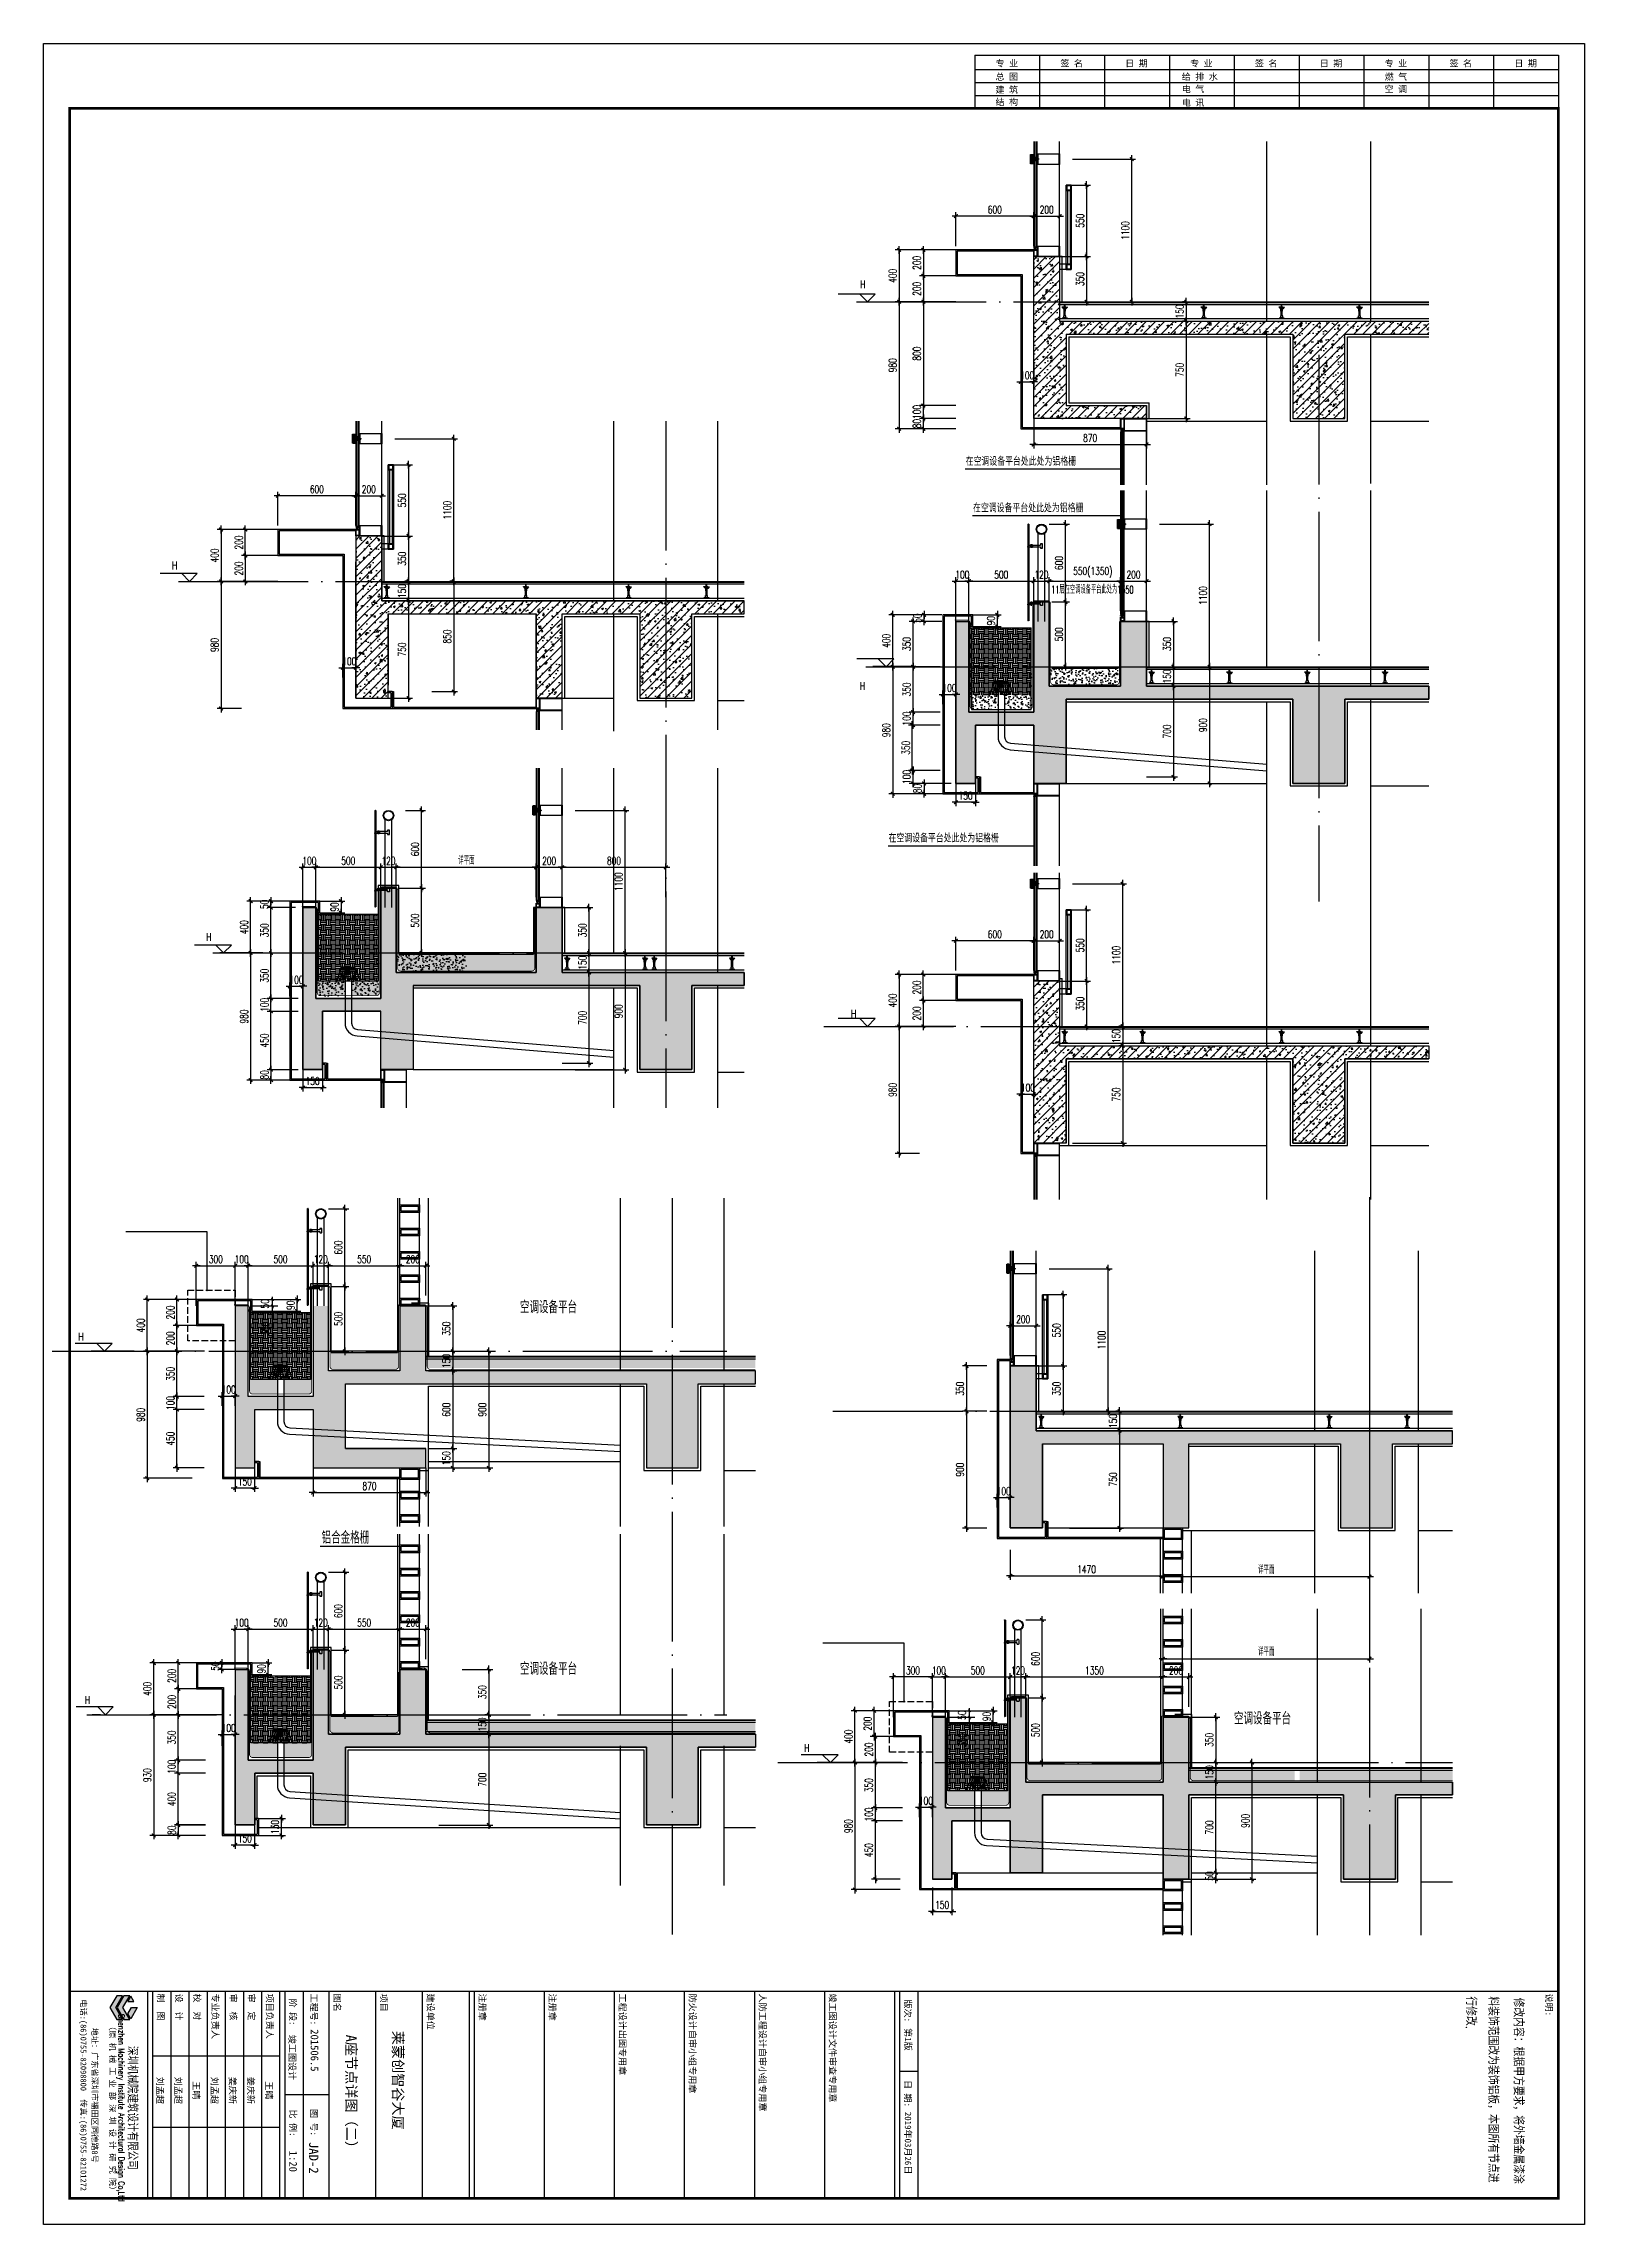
# Model space of a CAD drawing. Extents: x 1980812 to 2578970, y -669191 to 284498.
# Drawn here: x 2372276 to 2384156, y -408322 to -391502 of the extents above; entities that cross this region are included whole.
import ezdxf
from ezdxf.enums import TextEntityAlignment as Align

# ---------------------------------------------------------------- set-up
doc = ezdxf.new("R2010")
doc.units = 0
doc.header["$LTSCALE"] = 1000
doc.header["$MEASUREMENT"] = 0
for name, pattern in [('CENTER', [2, 1.25, -0.25, 0.25, -0.25]), ('DASH', [0.35, 0.25, -0.1]), ('DOTE', [2.42, 2, -0.2, 0.02, -0.2]), ('HIDDEN', [0.375, 0.25, -0.125]), ('HIDDEN2', [0.1875, 0.125, -0.0625])]:
    doc.linetypes.add(name, pattern=pattern)
for name, color, linetype in [('A-SECT-MBND-FINE', 252, 'Continuous'), ('A-SECT-MCUT', 1, 'Continuous'), ('A-SECT-MCUT-FINE', 137, 'Continuous'), ('DIM_ELEV', 3, 'Continuous'), ('DIM_IDEN', 3, 'Continuous'), ('DIM_LEAD', 3, 'Continuous'), ('DIM_SYMB', 3, 'Continuous'), ('dote', 1, 'DOTE'), ('ELEV-4-RAIL', 251, 'Continuous'), ('SF', 1, 'Continuous'), ('TEXT', 7, 'Continuous'), ('TK', 1, 'Continuous'), ('WALL', 4, 'Continuous'), ('WINDOW', 2, 'Continuous'), ('公共文字', 7, 'Continuous'), ('可见看线', 63, 'Continuous'), ('建筑辅助线', 231, 'Continuous'), ('柱墙填充', 181, 'Continuous'), ('栏杆', 143, 'Continuous'), ('看线', 66, 'Continuous'), ('详细标注', 231, 'Continuous'), ('铝板', 31, 'Continuous'), ('防水卷材', 6, 'DASH'), ('面层', 31, 'Continuous')]:
    doc.layers.add(name, color=color, linetype=linetype)
doc.styles.add('_TCH_DIM_T3', font='SIMPLEX', dxfattribs={"width": 0.705882, "bigfont": 'GBCBIG'})
doc.styles.add('DIM_FONT', font='SIMPLEX', dxfattribs={"width": 0.7, "bigfont": 'GBCBIG'})
doc.styles.add('FSJ-SHX', font='txtw.shx', dxfattribs={"width": 0.75, "bigfont": 'hztxtw.shx'})
doc.styles.add('HEITI', font='simplex.shx', dxfattribs={"width": 0.6, "bigfont": 'hztxt.shx'})
doc.styles.add('HZTXTW', font='txtw.shx', dxfattribs={"width": 0.6, "bigfont": 'hztxtw.shx'})
doc.styles.add('ROMANS', font='simplex_.ttf', dxfattribs={"width": 0.8, "height": 500})
doc.styles.add('SONGTI', font='NSimSun.ttf', dxfattribs={"width": 1.1})
doc.dimstyles.new('_TCH_ARCH&&20', dxfattribs={"dimtxt": 59.5, "dimasz": 20, "dimexe": 40, "dimexo": 4, "dimgap": 25.25, "dimtad": 1, "dimdec": 0, "dimzin": 0, "dimdsep": 46, "dimtxsty": '_TCH_DIM_T3', "dimblk": 'ARCHTICK', "dimcen": 0.09, "dimclrt": 7, "dimazin": 2, "dimtfac": 1, "dimtdec": 0, "dimtix": 1, "dimtmove": 2, "dimatfit": 3, "dimfxl": 1, "dimtolj": 1, "dimtzin": 0, "dimarcsym": 0})
doc.dimstyles.new('DIMN20', dxfattribs={"dimscale": 0.2, "dimtxt": 300, "dimasz": 1, "dimexe": 150, "dimexo": 0, "dimgap": 100, "dimtad": 1, "dimdec": 0, "dimzin": 0, "dimdsep": 46, "dimtxsty": 'DIM_FONT', "dimblk1": '_DIMX', "dimblk2": '_DIMX', "dimsah": 1, "dimcen": 0.09, "dimclrd": 256, "dimclre": 256, "dimclrt": 7, "dimadec": 0, "dimazin": 0, "dimtfac": 1, "dimtdec": 0, "dimtix": 1, "dimtmove": 2, "dimatfit": 3, "dimldrblk": '_DIMX', "dimfxl": 150, "dimtolj": 1, "dimtzin": 0, "dimarcsym": 0})
pattern_1 = [(45, (2370684.58, -515391.777), (-35.35534, 35.35534), []), (50, (2370684.58, -515391.78), (143.45204, -12.55043), [15, -165]), (355, (2370684.58, -515391.78), (-27.75027, 150.43843), [12, -132]), (100.4514, (2370696.54, -515392.82), (115.70188, 137.88791), [12.74804, -140.22842]), (46.1842, (2370684.58, -515351.78), (213.4482, -33.1038), [22.5, -247.5]), (96.6356, (2370702.37, -515354.54), (186.93254, 194.82357), [19.12206, -210.3426]), (351.1842, (2370684.58, -515351.78), (186.9324, 194.82372), [18, -198]), (21, (2370704.58, -515361.78), (119.38141, -80.52378), [15, -165]), (326, (2370704.58, -515361.78), (48.66307, 145.03001), [12, -132]), (71.4514, (2370714.53, -515368.49), (168.04453, 64.5061), [12.74804, -140.22842]), (37.5, (2370684.58, -515391.777), (2.43197, 66.57877), [0, -130.4, 0, -134, 0, -132.5]), (7.5, (2370684.58, -515391.78), (52.613907, 78.882342), [0, -76.4, 0, -127.4, 0, -50.5]), (327.5, (2370639.98, -515391.777), (106.764487, -4.510974), [0, -50, 0, -156, 0, -207]), (317.5, (2370619.98, -515391.78), (116.637234, 20.021), [0, -65, 0, -103.6, 0, -147])]

msp = doc.modelspace()

# ---------------------------------------------------------------- texts
at = {"layer": 'TEXT', "style": 'FSJ-SHX', "width": 0.75}
for p in [(2378592.4, -393357.8, 0), (2373286.7, -395527.2, 0), (2378589.5, -396456.4, 0), (2373549.3, -398392.6, 0), (2378522.1, -398983.5, 0), (2372563.5, -401475.2, 0), (2372613.9, -404277.4, 0), (2378160.3, -404647.5, 0)]:
    msp.add_text('H', height=60, dxfattribs=at).set_placement(p, align=Align.MIDDLE)
at = {"layer": 'TEXT', "style": 'FSJ-SHX'}
for s, width, p in [('在空调设备平台处此处为铝格栅', 0.75, (2379385.6, -394756.7, 0)), ('在空调设备平台处此处为铝格栅', 0.75, (2379442.3, -395115.6, 0)), ('11层在空调设备平台此处为1350', 0.5, (2380045.6, -395743.1)), ('在空调设备平台处此处为铝格栅', 0.75, (2378790.8, -397662.4, 0))]:
    msp.add_text(s, height=60, dxfattribs=dict(at, width=width)).set_placement(p)
at = {"layer": 'TK', "style": 'SONGTI'}
for s, p in [('总 图', (2379615.7, -391782.6)), ('专 业', (2379615.7, -391679.1)), ('签 名', (2380115.7, -391679.1)), ('日 期', (2380615.7, -391679.1)), ('给 排 水', (2381051.4, -391782.6)), ('专 业', (2381115.7, -391679.1)), ('签 名', (2381615.7, -391679.1)), ('日 期', (2382115.7, -391679.1)), ('燃 气', (2382615.7, -391782.6)), ('专 业', (2382615.7, -391679.1)), ('签 名', (2383115.7, -391679.1)), ('日 期', (2383615.7, -391679.1)), ('建 筑', (2379615.7, -391882.6)), ('电 气', (2381051.4, -391877.4)), ('空 调', (2382615.7, -391877.4)), ('结 构', (2379615.7, -391977.4)), ('电 讯', (2381051.4, -391982.6))]:
    msp.add_text(s, height=50, dxfattribs=at).set_placement(p)
at = {"layer": 'TK'}
for s, height, style, p in [('电话:(86)0755-82098800  传真:(86)0755-82101272', 45.125, 'SONGTI', (2372560.7, -407325.5)), ('地址：广东省深圳市福田区同德路8号', 45.125, 'SONGTI', (2372648, -407325.5)), ('（原 机 械 工 业 部 深 圳 设 计 研 究 院）', 45.6, 'SONGTI', (2372784.5, -407426.4)), ('深圳机械院建筑设计有限公司', 70, 'HEITI', (2372923.5, -407422.9))]:
    msp.add_text(s, height=height, rotation=270, dxfattribs=dict(at, style=style)).set_placement(p, align=Align.CENTER)
at = {"layer": 'TK', "style": 'SONGTI'}
for s, p in [('制  图', (2373154.2, -406541.5)), ('设  计', (2373294.2, -406541.5)), ('校  对', (2373434.2, -406541.5)), ('专业负责人', (2373574.2, -406541.5)), ('审  核', (2373714.2, -406541.5)), ('审  定', (2373854.2, -406541.5)), ('项目负责人', (2373994.2, -406541.5)), ('工程号:', (2374334.7, -406541.5)), ('图名', (2374514.2, -406541.5)), ('项目', (2374874.2, -406541.5)), ('建设单位', (2375234.2, -406541.5)), ('注册章', (2375634.2, -406541.5)), ('注册章', (2376174.2, -406541.5)), ('工程设计出图专用章', (2376714.2, -406541.5)), ('防火设计自审小组专用章', (2377254.2, -406541.5)), ('人防工程设计自审小组专用章', (2377794.2, -406541.5)), ('竣工图设计文件审查专用章', (2378334.2, -406541.5)), ('版次:', (2378914.2, -406587.6)), ('说明:', (2383857.7, -406541.5)), ('日 期:', (2378914.2, -407208.4)), ('比 例:', (2374174.2, -407436.6))]:
    msp.add_text(s, height=50, rotation=270, dxfattribs=at).set_placement(p)
for s, p in [('阶 段:', (2374197.2, -406683.9)), ('图 号:', (2374361, -407535.2))]:
    msp.add_text(s, height=50, rotation=270, dxfattribs=at).set_placement(p, align=Align.MIDDLE_CENTER)
at = {"layer": 'TK', "color": 4, "style": 'HZTXTW', "width": 0.7}
for s, p in [('行修改.', (2383243.2, -406563.4)), ('料装饰范围改为装饰铝板，本图所有节点进', (2383414.3, -406563.4)), ('修改内容：根据甲方要求，将外墙金属漆涂', (2383609.6, -406573.1))]:
    msp.add_text(s, height=80, rotation=270, dxfattribs=at).set_placement(p)
at = {"layer": 'TK', "style": 'HEITI', "width": 0.7}
msp.add_text('Shenzhen Machinery Institute Architectural Design Co,Ltd', height=45.8, rotation=270, dxfattribs=at).set_placement((2372852.7, -407422.9), align=Align.CENTER)
at = {"layer": 'TK', "color": 4, "style": 'SONGTI'}
for s, height, p in [('201506.5', 60, (2374335.3, -406816.7)), ('莱蒙创智谷大厦', 80, (2374969.1, -406828.4))]:
    msp.add_text(s, height=height, rotation=270, dxfattribs=at).set_placement(p)
for tag, text, height, p in [('竣工图设计', '施工图', 50, (2374194.3, -407034.7)), ('A座节点详图（二）', '图纸名称', 80, (2374650, -407323.2)), ('第1版', '版次', 50, (2378943.1, -406895.7)), ('刘孟超', '姓名', 50, (2373174.9, -407288.5)), ('刘孟超', '姓名', 50, (2373314.9, -407288.5)), ('刘孟超', '姓名', 50, (2373594.9, -407288.5)), ('姜庆新', '姓名', 50, (2373734.9, -407288.5)), ('姜庆新', '姓名', 50, (2373874.9, -407288.5)), ('王晴', '姓名', 50, (2373454.9, -407288.5)), ('王晴', '姓名', 50, (2374014.9, -407288.5)), ('2019年03月26日', '日期', 50, (2378943.1, -407695.2)), ('JAD-2', 'JS-01', 72, (2374358.6, -407808.1))]:
    msp.add_attdef(tag, text=text, height=height, rotation=270, dxfattribs=at).set_placement(p, align=Align.MIDDLE)
msp.add_attdef('1:20', text='1:100', height=60, rotation=270, dxfattribs=at).set_placement((2374170, -407917.8), align=Align.RIGHT)
at = {"layer": '公共文字', "style": 'HZTXTW', "width": 0.7}
msp.add_text('铝合金格栅', height=95.26, rotation=360, dxfattribs=at).set_placement((2374419.6, -403072.3, 0))

# ---------------------------------------------------------------- blocks, each defined once
blk = doc.blocks.new('_DIMX')
blk.add_line((-150, 0), (150, 0))
at = {"const_width": 50}
blk.add_lwpolyline([(-70, -70), (70, 70)], dxfattribs=at)
blk = doc.blocks.new('*D2521')
at = {"layer": 'Defpoints', "color": 0, "transparency": 16777216}
for p in [(2373304, -401937), (2373513, -401937, 0), (2373513, -402037)]:
    blk.add_point(p, dxfattribs=at)
at = {"layer": '详细标注', "lineweight": -2, "transparency": 16777216}
for p, q in [((2373513, -401937), (2373274, -401937)), ((2373304, -401937), (2373304, -401937)), ((2373304, -402037), (2373304, -401937)), ((2373513, -402037), (2373274, -402037)), ((2373304, -402038), (2373304, -402038))]:
    blk.add_line(p, q, dxfattribs=at)
at = {"layer": '详细标注', "lineweight": -2, "transparency": 16777216, "xscale": 0.2, "yscale": 0.2, "zscale": 0.2}
for p, rotation in [((2373304, -401937), 270), ((2373304, -402037), 90)]:
    blk.add_blockref('_DIMX', p, dxfattribs=dict(at, rotation=rotation))
at = {"layer": '详细标注', "color": 7, "transparency": 16777216, "insert": (2373254, -401987), "char_height": 60, "attachment_point": 5, "rotation": 90, "style": 'DIM_FONT'}
blk.add_mtext('\\A1;100', dxfattribs=at)
blk = doc.blocks.new('*D2475')
at = {"layer": 'Defpoints', "color": 0, "transparency": 16777216}
for p in [(2373304, -401587), (2373513, -401587, 0), (2373513, -401937)]:
    blk.add_point(p, dxfattribs=at)
at = {"layer": '详细标注', "lineweight": -2, "transparency": 16777216}
for p, q in [((2373513, -401587), (2373274, -401587)), ((2373304, -401937), (2373304, -401588)), ((2373513, -401937), (2373274, -401937))]:
    blk.add_line(p, q, dxfattribs=at)
at = {"layer": '详细标注', "lineweight": -2, "transparency": 16777216, "xscale": 0.2, "yscale": 0.2, "zscale": 0.2}
for p, rotation in [((2373304, -401587), 90), ((2373304, -401937), 270)]:
    blk.add_blockref('_DIMX', p, dxfattribs=dict(at, rotation=rotation))
at = {"layer": '详细标注', "color": 7, "transparency": 16777216, "insert": (2373254, -401762), "char_height": 60, "attachment_point": 5, "rotation": 90, "style": 'DIM_FONT'}
blk.add_mtext('\\A1;350', dxfattribs=at)
blk = doc.blocks.new('*D2476')
at = {"layer": 'Defpoints', "color": 0, "transparency": 16777216}
for p in [(2373314, -404842), (2373523, -404842), (2373523, -405242)]:
    blk.add_point(p, dxfattribs=at)
at = {"layer": '详细标注', "lineweight": -2, "transparency": 16777216}
for p, q in [((2373523, -404842), (2373284, -404842)), ((2373314, -405242), (2373314, -404842)), ((2373523, -405242), (2373284, -405242))]:
    blk.add_line(p, q, dxfattribs=at)
at = {"layer": '详细标注', "lineweight": -2, "transparency": 16777216, "xscale": 0.2, "yscale": 0.2, "zscale": 0.2}
for p, rotation in [((2373314, -404842), 90), ((2373314, -405242), 270)]:
    blk.add_blockref('_DIMX', p, dxfattribs=dict(at, rotation=rotation))
at = {"layer": '详细标注', "color": 7, "transparency": 16777216, "insert": (2373264, -405042), "char_height": 60, "attachment_point": 5, "rotation": 90, "style": 'DIM_FONT'}
blk.add_mtext('\\A1;400', dxfattribs=at)
blk = doc.blocks.new('*D2477')
at = {"layer": 'Defpoints', "color": 0, "transparency": 16777216}
for p in [(2373314, -404742), (2373523, -404742, 0), (2373523, -404842)]:
    blk.add_point(p, dxfattribs=at)
at = {"layer": '详细标注', "lineweight": -2, "transparency": 16777216}
for p, q in [((2373523, -404742), (2373284, -404742)), ((2373523, -404842), (2373284, -404842)), ((2373314, -404742), (2373314, -404741)), ((2373314, -404842), (2373314, -404742)), ((2373314, -404842), (2373314, -404842))]:
    blk.add_line(p, q, dxfattribs=at)
at = {"layer": '详细标注', "lineweight": -2, "transparency": 16777216, "xscale": 0.2, "yscale": 0.2, "zscale": 0.2}
for p, rotation in [((2373314, -404742), 270), ((2373314, -404842), 90)]:
    blk.add_blockref('_DIMX', p, dxfattribs=dict(at, rotation=rotation))
at = {"layer": '详细标注', "color": 7, "transparency": 16777216, "insert": (2373264, -404792), "char_height": 60, "attachment_point": 5, "rotation": 90, "style": 'DIM_FONT'}
blk.add_mtext('\\A1;100', dxfattribs=at)
blk = doc.blocks.new('*D2478')
at = {"layer": 'Defpoints', "color": 0, "transparency": 16777216}
for p in [(2373314, -404392), (2373523, -404392, 0), (2373523, -404742)]:
    blk.add_point(p, dxfattribs=at)
at = {"layer": '详细标注', "lineweight": -2, "transparency": 16777216}
for p, q in [((2373523, -404392), (2373284, -404392)), ((2373314, -404742), (2373314, -404392)), ((2373523, -404742), (2373284, -404742))]:
    blk.add_line(p, q, dxfattribs=at)
at = {"layer": '详细标注', "lineweight": -2, "transparency": 16777216, "xscale": 0.2, "yscale": 0.2, "zscale": 0.2}
for p, rotation in [((2373314, -404392), 90), ((2373314, -404742), 270)]:
    blk.add_blockref('_DIMX', p, dxfattribs=dict(at, rotation=rotation))
at = {"layer": '详细标注', "color": 7, "transparency": 16777216, "insert": (2373264, -404567), "char_height": 60, "attachment_point": 5, "rotation": 90, "style": 'DIM_FONT'}
blk.add_mtext('\\A1;350', dxfattribs=at)
blk = doc.blocks.new('*D2479')
at = {"layer": 'Defpoints', "color": 0, "transparency": 16777216}
for p in [(2373125, -403992), (2373472, -403992), (2373472, -404392)]:
    blk.add_point(p, dxfattribs=at)
at = {"layer": '详细标注', "lineweight": -2, "transparency": 16777216}
for p, q in [((2373472, -403992), (2373095, -403992)), ((2373125, -404391), (2373125, -403992)), ((2373472, -404392), (2373095, -404392))]:
    blk.add_line(p, q, dxfattribs=at)
at = {"layer": '详细标注', "lineweight": -2, "transparency": 16777216, "xscale": 0.2, "yscale": 0.2, "zscale": 0.2}
for p, rotation in [((2373125, -403992), 90), ((2373125, -404392), 270)]:
    blk.add_blockref('_DIMX', p, dxfattribs=dict(at, rotation=rotation))
at = {"layer": '详细标注', "color": 7, "transparency": 16777216, "insert": (2373075, -404192), "char_height": 60, "attachment_point": 5, "rotation": 90, "style": 'DIM_FONT'}
blk.add_mtext('\\A1;400', dxfattribs=at)
blk = doc.blocks.new('*D2480')
at = {"layer": 'Defpoints', "color": 0, "transparency": 16777216}
for p in [(2375323, -404542), (2375323, -405242, 0), (2375709, -405242)]:
    blk.add_point(p, dxfattribs=at)
at = {"layer": '详细标注', "lineweight": -2, "transparency": 16777216}
for p, q in [((2375323, -404542), (2375739, -404542)), ((2375709, -404542), (2375709, -405241)), ((2375323, -405242), (2375739, -405242))]:
    blk.add_line(p, q, dxfattribs=at)
at = {"layer": '详细标注', "lineweight": -2, "transparency": 16777216, "xscale": 0.2, "yscale": 0.2, "zscale": 0.2}
for p, rotation in [((2375709, -404542), 90), ((2375709, -405242), 270)]:
    blk.add_blockref('_DIMX', p, dxfattribs=dict(at, rotation=rotation))
at = {"layer": '详细标注', "color": 7, "transparency": 16777216, "insert": (2375659, -404892), "char_height": 60, "attachment_point": 5, "rotation": 90, "style": 'DIM_FONT'}
blk.add_mtext('\\A1;700', dxfattribs=at)
blk = doc.blocks.new('*D2718')
at = {"layer": 'Defpoints', "color": 0, "transparency": 16777216}
for p in [(2374493, -403892), (2374598, -403892), (2374493, -404392, 0)]:
    blk.add_point(p, dxfattribs=at)
at = {"layer": '详细标注', "lineweight": -2, "transparency": 16777216}
for p, q in [((2374493, -403892), (2374628, -403892)), ((2374598, -404391), (2374598, -403892)), ((2374493, -404392), (2374628, -404392))]:
    blk.add_line(p, q, dxfattribs=at)
at = {"layer": '详细标注', "lineweight": -2, "transparency": 16777216, "xscale": 0.2, "yscale": 0.2, "zscale": 0.2}
for p, rotation in [((2374598, -403892), 90), ((2374598, -404392), 270)]:
    blk.add_blockref('_DIMX', p, dxfattribs=dict(at, rotation=rotation))
at = {"layer": '详细标注', "color": 7, "transparency": 16777216, "insert": (2374548, -404142), "char_height": 60, "attachment_point": 5, "rotation": 90, "style": 'DIM_FONT'}
blk.add_mtext('\\A1;500', dxfattribs=at)
blk = doc.blocks.new('*D2481')
at = {"layer": 'Defpoints', "color": 0, "transparency": 16777216}
for p in [(2374473, -403292), (2374598, -403292), (2374493, -403892)]:
    blk.add_point(p, dxfattribs=at)
at = {"layer": '详细标注', "lineweight": -2, "transparency": 16777216}
for p, q in [((2374473, -403292), (2374628, -403292)), ((2374598, -403891), (2374598, -403292)), ((2374493, -403892), (2374628, -403892))]:
    blk.add_line(p, q, dxfattribs=at)
at = {"layer": '详细标注', "lineweight": -2, "transparency": 16777216, "xscale": 0.2, "yscale": 0.2, "zscale": 0.2}
for p, rotation in [((2374598, -403292), 90), ((2374598, -403892), 270)]:
    blk.add_blockref('_DIMX', p, dxfattribs=dict(at, rotation=rotation))
at = {"layer": '详细标注', "color": 7, "transparency": 16777216, "insert": (2374548, -403592), "char_height": 60, "attachment_point": 5, "rotation": 90, "style": 'DIM_FONT'}
blk.add_mtext('\\A1;600', dxfattribs=at)
blk = doc.blocks.new('*D2482')
at = {"layer": 'Defpoints', "color": 0, "transparency": 16777216}
for p in [(2373472, -404392), (2373125, -405322), (2373472, -405322)]:
    blk.add_point(p, dxfattribs=at)
at = {"layer": '详细标注', "lineweight": -2, "transparency": 16777216}
for p, q in [((2373472, -404392), (2373095, -404392)), ((2373125, -404392), (2373125, -405321)), ((2373472, -405322), (2373095, -405322))]:
    blk.add_line(p, q, dxfattribs=at)
at = {"layer": '详细标注', "lineweight": -2, "transparency": 16777216, "xscale": 0.2, "yscale": 0.2, "zscale": 0.2}
for p, rotation in [((2373125, -404392), 90), ((2373125, -405322), 270)]:
    blk.add_blockref('_DIMX', p, dxfattribs=dict(at, rotation=rotation))
at = {"layer": '详细标注', "color": 7, "transparency": 16777216, "insert": (2373075, -404857), "char_height": 60, "attachment_point": 5, "rotation": 90, "style": 'DIM_FONT'}
blk.add_mtext('\\A1;930', dxfattribs=at)
blk = doc.blocks.new('*D2719')
at = {"layer": 'Defpoints', "color": 0, "transparency": 16777216}
for p in [(2373853, -403731), (2373753, -404042), (2373853, -404042)]:
    blk.add_point(p, dxfattribs=at)
at = {"layer": '详细标注', "lineweight": -2, "transparency": 16777216}
for p, q in [((2373753, -404042), (2373753, -403701)), ((2373753, -403731), (2373753, -403731)), ((2373753, -403731), (2373853, -403731)), ((2373853, -404042), (2373853, -403701)), ((2373854, -403731), (2373854, -403731))]:
    blk.add_line(p, q, dxfattribs=at)
at = {"layer": '详细标注', "lineweight": -2, "transparency": 16777216, "xscale": 0.2, "yscale": 0.2, "zscale": 0.2}
blk.add_blockref('_DIMX', (2373753, -403731), dxfattribs=at)
at = {"layer": '详细标注', "lineweight": -2, "transparency": 16777216, "xscale": 0.2, "yscale": 0.2, "zscale": 0.2, "rotation": 180}
blk.add_blockref('_DIMX', (2373853, -403731), dxfattribs=at)
at = {"layer": '详细标注', "color": 7, "transparency": 16777216, "insert": (2373803, -403681), "char_height": 60, "attachment_point": 5, "style": 'DIM_FONT'}
blk.add_mtext('\\A1;100', dxfattribs=at)
blk = doc.blocks.new('*D2720')
at = {"layer": 'Defpoints', "color": 0, "transparency": 16777216}
for p in [(2374353, -403731), (2374353, -403892), (2373853, -404042)]:
    blk.add_point(p, dxfattribs=at)
at = {"layer": '详细标注', "lineweight": -2, "transparency": 16777216}
for p, q in [((2373853, -404042), (2373853, -403701)), ((2373854, -403731), (2374353, -403731)), ((2374353, -403892), (2374353, -403701))]:
    blk.add_line(p, q, dxfattribs=at)
at = {"layer": '详细标注', "lineweight": -2, "transparency": 16777216, "xscale": 0.2, "yscale": 0.2, "zscale": 0.2, "rotation": 180}
blk.add_blockref('_DIMX', (2373853, -403731), dxfattribs=at)
at = {"layer": '详细标注', "lineweight": -2, "transparency": 16777216, "xscale": 0.2, "yscale": 0.2, "zscale": 0.2}
blk.add_blockref('_DIMX', (2374353, -403731), dxfattribs=at)
at = {"layer": '详细标注', "color": 7, "transparency": 16777216, "insert": (2374103, -403681), "char_height": 60, "attachment_point": 5, "style": 'DIM_FONT'}
blk.add_mtext('\\A1;500', dxfattribs=at)
blk = doc.blocks.new('*D2721')
at = {"layer": 'Defpoints', "color": 0, "transparency": 16777216}
for p in [(2374473, -403731), (2374353, -403892), (2374473, -403892)]:
    blk.add_point(p, dxfattribs=at)
at = {"layer": '详细标注', "lineweight": -2, "transparency": 16777216}
for p, q in [((2374353, -403892), (2374353, -403701)), ((2374353, -403731), (2374353, -403731)), ((2374353, -403731), (2374473, -403731)), ((2374473, -403892), (2374473, -403701)), ((2374474, -403731), (2374474, -403731))]:
    blk.add_line(p, q, dxfattribs=at)
at = {"layer": '详细标注', "lineweight": -2, "transparency": 16777216, "xscale": 0.2, "yscale": 0.2, "zscale": 0.2}
blk.add_blockref('_DIMX', (2374353, -403731), dxfattribs=at)
at = {"layer": '详细标注', "lineweight": -2, "transparency": 16777216, "xscale": 0.2, "yscale": 0.2, "zscale": 0.2, "rotation": 180}
blk.add_blockref('_DIMX', (2374473, -403731), dxfattribs=at)
at = {"layer": '详细标注', "color": 7, "transparency": 16777216, "insert": (2374413, -403681), "char_height": 60, "attachment_point": 5, "style": 'DIM_FONT'}
blk.add_mtext('\\A1;120', dxfattribs=at)
blk = doc.blocks.new('*D2483')
at = {"layer": 'Defpoints', "color": 0, "transparency": 16777216}
for p in [(2375023, -403731), (2374473, -403892), (2375023, -403962, 0)]:
    blk.add_point(p, dxfattribs=at)
at = {"layer": '详细标注', "lineweight": -2, "transparency": 16777216}
for p, q in [((2374473, -403892), (2374473, -403701)), ((2374474, -403731), (2375023, -403731)), ((2375023, -403962), (2375023, -403701))]:
    blk.add_line(p, q, dxfattribs=at)
at = {"layer": '详细标注', "lineweight": -2, "transparency": 16777216, "xscale": 0.2, "yscale": 0.2, "zscale": 0.2, "rotation": 180}
blk.add_blockref('_DIMX', (2374473, -403731), dxfattribs=at)
at = {"layer": '详细标注', "lineweight": -2, "transparency": 16777216, "xscale": 0.2, "yscale": 0.2, "zscale": 0.2}
blk.add_blockref('_DIMX', (2375023, -403731), dxfattribs=at)
at = {"layer": '详细标注', "color": 7, "transparency": 16777216, "insert": (2374748, -403681), "char_height": 60, "attachment_point": 5, "style": 'DIM_FONT'}
blk.add_mtext('\\A1;550', dxfattribs=at)
blk = doc.blocks.new('*D2484')
at = {"layer": 'Defpoints', "color": 0, "transparency": 16777216}
for p in [(2375223, -403731), (2375023, -403962), (2375223, -403962, 0)]:
    blk.add_point(p, dxfattribs=at)
at = {"layer": '详细标注', "lineweight": -2, "transparency": 16777216}
for p, q in [((2375023, -403962), (2375023, -403701)), ((2375024, -403731), (2375223, -403731)), ((2375223, -403962), (2375223, -403701))]:
    blk.add_line(p, q, dxfattribs=at)
at = {"layer": '详细标注', "lineweight": -2, "transparency": 16777216, "xscale": 0.2, "yscale": 0.2, "zscale": 0.2, "rotation": 180}
blk.add_blockref('_DIMX', (2375023, -403731), dxfattribs=at)
at = {"layer": '详细标注', "lineweight": -2, "transparency": 16777216, "xscale": 0.2, "yscale": 0.2, "zscale": 0.2}
blk.add_blockref('_DIMX', (2375223, -403731), dxfattribs=at)
at = {"layer": '详细标注', "color": 7, "transparency": 16777216, "insert": (2375123, -403681), "char_height": 60, "attachment_point": 5, "style": 'DIM_FONT'}
blk.add_mtext('\\A1;200', dxfattribs=at)
blk = doc.blocks.new('*D2485')
at = {"layer": 'Defpoints', "color": 0, "transparency": 16777216}
for p in [(2375502, -404042, 0), (2375502, -404392, 0), (2375709, -404392)]:
    blk.add_point(p, dxfattribs=at)
at = {"layer": '详细标注', "lineweight": -2, "transparency": 16777216}
for p, q in [((2375502, -404042), (2375739, -404042)), ((2375709, -404042), (2375709, -404391)), ((2375502, -404392), (2375739, -404392))]:
    blk.add_line(p, q, dxfattribs=at)
at = {"layer": '详细标注', "lineweight": -2, "transparency": 16777216, "xscale": 0.2, "yscale": 0.2, "zscale": 0.2}
for p, rotation in [((2375709, -404042), 90), ((2375709, -404392), 270)]:
    blk.add_blockref('_DIMX', p, dxfattribs=dict(at, rotation=rotation))
at = {"layer": '详细标注', "color": 7, "transparency": 16777216, "insert": (2375659, -404217), "char_height": 60, "attachment_point": 5, "rotation": 90, "style": 'DIM_FONT'}
blk.add_mtext('\\A1;350', dxfattribs=at)
blk = doc.blocks.new('*D2486')
at = {"layer": 'Defpoints', "color": 0, "transparency": 16777216}
for p in [(2375709, -404391), (2375709, -404542), (2375709, -404542)]:
    blk.add_point(p, dxfattribs=at)
at = {"layer": '详细标注', "lineweight": -2, "transparency": 16777216}
for p, q in [((2375709, -404391), (2375679, -404391)), ((2375709, -404391), (2375709, -404541)), ((2375709, -404542), (2375679, -404542))]:
    blk.add_line(p, q, dxfattribs=at)
at = {"layer": '详细标注', "lineweight": -2, "transparency": 16777216, "xscale": 0.2, "yscale": 0.2, "zscale": 0.2}
for p, rotation in [((2375709, -404391), 90), ((2375709, -404542), 270)]:
    blk.add_blockref('_DIMX', p, dxfattribs=dict(at, rotation=rotation))
at = {"layer": '详细标注', "color": 7, "transparency": 16777216, "insert": (2375659, -404466), "char_height": 60, "attachment_point": 5, "rotation": 90, "style": 'DIM_FONT'}
blk.add_mtext('\\A1;150', dxfattribs=at)
blk = doc.blocks.new('*D2487')
at = {"layer": 'Defpoints', "color": 0, "transparency": 16777216}
for p in [(2373304, -402037), (2373513, -402037), (2373513, -402487)]:
    blk.add_point(p, dxfattribs=at)
at = {"layer": '详细标注', "lineweight": -2, "transparency": 16777216}
for p, q in [((2373513, -402037), (2373274, -402037)), ((2373304, -402487), (2373304, -402038)), ((2373513, -402487), (2373274, -402487))]:
    blk.add_line(p, q, dxfattribs=at)
at = {"layer": '详细标注', "lineweight": -2, "transparency": 16777216, "xscale": 0.2, "yscale": 0.2, "zscale": 0.2}
for p, rotation in [((2373304, -402037), 90), ((2373304, -402487), 270)]:
    blk.add_blockref('_DIMX', p, dxfattribs=dict(at, rotation=rotation))
at = {"layer": '详细标注', "color": 7, "transparency": 16777216, "insert": (2373254, -402262), "char_height": 60, "attachment_point": 5, "rotation": 90, "style": 'DIM_FONT'}
blk.add_mtext('\\A1;450', dxfattribs=at)
blk = doc.blocks.new('*D2488')
at = {"layer": 'Defpoints', "color": 0, "transparency": 16777216}
for p in [(2373304, -401937), (2373513, -401937, 0), (2373513, -402037)]:
    blk.add_point(p, dxfattribs=at)
at = {"layer": '详细标注', "lineweight": -2, "transparency": 16777216}
for p, q in [((2373513, -401937), (2373274, -401937)), ((2373304, -401937), (2373304, -401937)), ((2373304, -402037), (2373304, -401937)), ((2373513, -402037), (2373274, -402037)), ((2373304, -402038), (2373304, -402038))]:
    blk.add_line(p, q, dxfattribs=at)
at = {"layer": '详细标注', "lineweight": -2, "transparency": 16777216, "xscale": 0.2, "yscale": 0.2, "zscale": 0.2}
for p, rotation in [((2373304, -401937), 270), ((2373304, -402037), 90)]:
    blk.add_blockref('_DIMX', p, dxfattribs=dict(at, rotation=rotation))
at = {"layer": '详细标注', "color": 7, "transparency": 16777216, "insert": (2373254, -401987), "char_height": 60, "attachment_point": 5, "rotation": 90, "style": 'DIM_FONT'}
blk.add_mtext('\\A1;100', dxfattribs=at)
blk = doc.blocks.new('*D2489')
at = {"layer": 'Defpoints', "color": 0, "transparency": 16777216}
for p in [(2373304, -401587), (2373513, -401587, 0), (2373513, -401937)]:
    blk.add_point(p, dxfattribs=at)
at = {"layer": '详细标注', "lineweight": -2, "transparency": 16777216}
for p, q in [((2373513, -401587), (2373274, -401587)), ((2373304, -401937), (2373304, -401588)), ((2373513, -401937), (2373274, -401937))]:
    blk.add_line(p, q, dxfattribs=at)
at = {"layer": '详细标注', "lineweight": -2, "transparency": 16777216, "xscale": 0.2, "yscale": 0.2, "zscale": 0.2}
for p, rotation in [((2373304, -401587), 90), ((2373304, -401937), 270)]:
    blk.add_blockref('_DIMX', p, dxfattribs=dict(at, rotation=rotation))
at = {"layer": '详细标注', "color": 7, "transparency": 16777216, "insert": (2373254, -401762), "char_height": 60, "attachment_point": 5, "rotation": 90, "style": 'DIM_FONT'}
blk.add_mtext('\\A1;350', dxfattribs=at)
blk = doc.blocks.new('*D2490')
at = {"layer": 'Defpoints', "color": 0, "transparency": 16777216}
for p in [(2373075, -401188), (2373422, -401188), (2373422, -401588)]:
    blk.add_point(p, dxfattribs=at)
at = {"layer": '详细标注', "lineweight": -2, "transparency": 16777216}
for p, q in [((2373422, -401188), (2373045, -401188)), ((2373075, -401588), (2373075, -401188)), ((2373422, -401588), (2373045, -401588))]:
    blk.add_line(p, q, dxfattribs=at)
at = {"layer": '详细标注', "lineweight": -2, "transparency": 16777216, "xscale": 0.2, "yscale": 0.2, "zscale": 0.2}
for p, rotation in [((2373075, -401188), 90), ((2373075, -401588), 270)]:
    blk.add_blockref('_DIMX', p, dxfattribs=dict(at, rotation=rotation))
at = {"layer": '详细标注', "color": 7, "transparency": 16777216, "insert": (2373025, -401388), "char_height": 60, "attachment_point": 5, "rotation": 90, "style": 'DIM_FONT'}
blk.add_mtext('\\A1;400', dxfattribs=at)
blk = doc.blocks.new('*D2491')
at = {"layer": 'Defpoints', "color": 0, "transparency": 16777216}
for p in [(2375323, -401588, 0), (2375323, -402488, 0), (2375709, -402488)]:
    blk.add_point(p, dxfattribs=at)
at = {"layer": '详细标注', "lineweight": -2, "transparency": 16777216}
for p, q in [((2375323, -401588), (2375739, -401588)), ((2375709, -401588), (2375709, -402488)), ((2375323, -402488), (2375739, -402488))]:
    blk.add_line(p, q, dxfattribs=at)
at = {"layer": '详细标注', "lineweight": -2, "transparency": 16777216, "xscale": 0.2, "yscale": 0.2, "zscale": 0.2}
for p, rotation in [((2375709, -401588), 90), ((2375709, -402488), 270)]:
    blk.add_blockref('_DIMX', p, dxfattribs=dict(at, rotation=rotation))
at = {"layer": '详细标注', "color": 7, "transparency": 16777216, "insert": (2375659, -402038), "char_height": 60, "attachment_point": 5, "rotation": 90, "style": 'DIM_FONT'}
blk.add_mtext('\\A1;900', dxfattribs=at)
blk = doc.blocks.new('*D2722')
at = {"layer": 'Defpoints', "color": 0, "transparency": 16777216}
for p in [(2374493, -401088), (2374598, -401088), (2374493, -401588, 0)]:
    blk.add_point(p, dxfattribs=at)
at = {"layer": '详细标注', "lineweight": -2, "transparency": 16777216}
for p, q in [((2374493, -401088), (2374628, -401088)), ((2374598, -401588), (2374598, -401088)), ((2374493, -401588), (2374628, -401588))]:
    blk.add_line(p, q, dxfattribs=at)
at = {"layer": '详细标注', "lineweight": -2, "transparency": 16777216, "xscale": 0.2, "yscale": 0.2, "zscale": 0.2}
for p, rotation in [((2374598, -401088), 90), ((2374598, -401588), 270)]:
    blk.add_blockref('_DIMX', p, dxfattribs=dict(at, rotation=rotation))
at = {"layer": '详细标注', "color": 7, "transparency": 16777216, "insert": (2374548, -401338), "char_height": 60, "attachment_point": 5, "rotation": 90, "style": 'DIM_FONT'}
blk.add_mtext('\\A1;500', dxfattribs=at)
blk = doc.blocks.new('*D2492')
at = {"layer": 'Defpoints', "color": 0, "transparency": 16777216}
for p in [(2374473, -400488), (2374598, -400488), (2374493, -401088)]:
    blk.add_point(p, dxfattribs=at)
at = {"layer": '详细标注', "lineweight": -2, "transparency": 16777216}
for p, q in [((2374473, -400488), (2374628, -400488)), ((2374598, -401088), (2374598, -400488)), ((2374493, -401088), (2374628, -401088))]:
    blk.add_line(p, q, dxfattribs=at)
at = {"layer": '详细标注', "lineweight": -2, "transparency": 16777216, "xscale": 0.2, "yscale": 0.2, "zscale": 0.2}
for p, rotation in [((2374598, -400488), 90), ((2374598, -401088), 270)]:
    blk.add_blockref('_DIMX', p, dxfattribs=dict(at, rotation=rotation))
at = {"layer": '详细标注', "color": 7, "transparency": 16777216, "insert": (2374548, -400788), "char_height": 60, "attachment_point": 5, "rotation": 90, "style": 'DIM_FONT'}
blk.add_mtext('\\A1;600', dxfattribs=at)
blk = doc.blocks.new('*D2493')
at = {"layer": 'Defpoints', "color": 0, "transparency": 16777216}
for p in [(2373422, -401588), (2373075, -402567), (2373422, -402567)]:
    blk.add_point(p, dxfattribs=at)
at = {"layer": '详细标注', "lineweight": -2, "transparency": 16777216}
for p, q in [((2373422, -401588), (2373045, -401588)), ((2373075, -401588), (2373075, -402567)), ((2373422, -402567), (2373045, -402567))]:
    blk.add_line(p, q, dxfattribs=at)
at = {"layer": '详细标注', "lineweight": -2, "transparency": 16777216, "xscale": 0.2, "yscale": 0.2, "zscale": 0.2}
for p, rotation in [((2373075, -401588), 90), ((2373075, -402567), 270)]:
    blk.add_blockref('_DIMX', p, dxfattribs=dict(at, rotation=rotation))
at = {"layer": '详细标注', "color": 7, "transparency": 16777216, "insert": (2373025, -402078), "char_height": 60, "attachment_point": 5, "rotation": 90, "style": 'DIM_FONT'}
blk.add_mtext('\\A1;980', dxfattribs=at)
blk = doc.blocks.new('*D2494')
at = {"layer": 'Defpoints', "color": 0, "transparency": 16777216}
for p in [(2373853, -400928), (2373753, -401238), (2373853, -401238)]:
    blk.add_point(p, dxfattribs=at)
at = {"layer": '详细标注', "lineweight": -2, "transparency": 16777216}
for p, q in [((2373753, -401238), (2373753, -400898)), ((2373753, -400928), (2373753, -400928)), ((2373753, -400928), (2373853, -400928)), ((2373853, -401238), (2373853, -400898)), ((2373854, -400928), (2373854, -400928))]:
    blk.add_line(p, q, dxfattribs=at)
at = {"layer": '详细标注', "lineweight": -2, "transparency": 16777216, "xscale": 0.2, "yscale": 0.2, "zscale": 0.2}
blk.add_blockref('_DIMX', (2373753, -400928), dxfattribs=at)
at = {"layer": '详细标注', "lineweight": -2, "transparency": 16777216, "xscale": 0.2, "yscale": 0.2, "zscale": 0.2, "rotation": 180}
blk.add_blockref('_DIMX', (2373853, -400928), dxfattribs=at)
at = {"layer": '详细标注', "color": 7, "transparency": 16777216, "insert": (2373803, -400878), "char_height": 60, "attachment_point": 5, "style": 'DIM_FONT'}
blk.add_mtext('\\A1;100', dxfattribs=at)
blk = doc.blocks.new('*D2495')
at = {"layer": 'Defpoints', "color": 0, "transparency": 16777216}
for p in [(2374353, -400928), (2374353, -401088), (2373853, -401238)]:
    blk.add_point(p, dxfattribs=at)
at = {"layer": '详细标注', "lineweight": -2, "transparency": 16777216}
for p, q in [((2373853, -401238), (2373853, -400898)), ((2373854, -400928), (2374353, -400928)), ((2374353, -401088), (2374353, -400898))]:
    blk.add_line(p, q, dxfattribs=at)
at = {"layer": '详细标注', "lineweight": -2, "transparency": 16777216, "xscale": 0.2, "yscale": 0.2, "zscale": 0.2, "rotation": 180}
blk.add_blockref('_DIMX', (2373853, -400928), dxfattribs=at)
at = {"layer": '详细标注', "lineweight": -2, "transparency": 16777216, "xscale": 0.2, "yscale": 0.2, "zscale": 0.2}
blk.add_blockref('_DIMX', (2374353, -400928), dxfattribs=at)
at = {"layer": '详细标注', "color": 7, "transparency": 16777216, "insert": (2374103, -400878), "char_height": 60, "attachment_point": 5, "style": 'DIM_FONT'}
blk.add_mtext('\\A1;500', dxfattribs=at)
blk = doc.blocks.new('*D2496')
at = {"layer": 'Defpoints', "color": 0, "transparency": 16777216}
for p in [(2374473, -400928), (2374353, -401088), (2374473, -401088)]:
    blk.add_point(p, dxfattribs=at)
at = {"layer": '详细标注', "lineweight": -2, "transparency": 16777216}
for p, q in [((2374353, -401088), (2374353, -400898)), ((2374353, -400928), (2374353, -400928)), ((2374353, -400928), (2374473, -400928)), ((2374473, -401088), (2374473, -400898)), ((2374474, -400928), (2374474, -400928))]:
    blk.add_line(p, q, dxfattribs=at)
at = {"layer": '详细标注', "lineweight": -2, "transparency": 16777216, "xscale": 0.2, "yscale": 0.2, "zscale": 0.2}
blk.add_blockref('_DIMX', (2374353, -400928), dxfattribs=at)
at = {"layer": '详细标注', "lineweight": -2, "transparency": 16777216, "xscale": 0.2, "yscale": 0.2, "zscale": 0.2, "rotation": 180}
blk.add_blockref('_DIMX', (2374473, -400928), dxfattribs=at)
at = {"layer": '详细标注', "color": 7, "transparency": 16777216, "insert": (2374413, -400878), "char_height": 60, "attachment_point": 5, "style": 'DIM_FONT'}
blk.add_mtext('\\A1;120', dxfattribs=at)
blk = doc.blocks.new('*D2497')
at = {"layer": 'Defpoints', "color": 0, "transparency": 16777216}
for p in [(2375023, -400928), (2374473, -401088), (2375023, -401158, 0)]:
    blk.add_point(p, dxfattribs=at)
at = {"layer": '详细标注', "lineweight": -2, "transparency": 16777216}
for p, q in [((2374473, -401088), (2374473, -400898)), ((2374474, -400928), (2375023, -400928)), ((2375023, -401158), (2375023, -400898))]:
    blk.add_line(p, q, dxfattribs=at)
at = {"layer": '详细标注', "lineweight": -2, "transparency": 16777216, "xscale": 0.2, "yscale": 0.2, "zscale": 0.2, "rotation": 180}
blk.add_blockref('_DIMX', (2374473, -400928), dxfattribs=at)
at = {"layer": '详细标注', "lineweight": -2, "transparency": 16777216, "xscale": 0.2, "yscale": 0.2, "zscale": 0.2}
blk.add_blockref('_DIMX', (2375023, -400928), dxfattribs=at)
at = {"layer": '详细标注', "color": 7, "transparency": 16777216, "insert": (2374748, -400878), "char_height": 60, "attachment_point": 5, "style": 'DIM_FONT'}
blk.add_mtext('\\A1;550', dxfattribs=at)
blk = doc.blocks.new('*D2498')
at = {"layer": 'Defpoints', "color": 0, "transparency": 16777216}
for p in [(2375223, -400928), (2375023, -401158), (2375223, -401158, 0)]:
    blk.add_point(p, dxfattribs=at)
at = {"layer": '详细标注', "lineweight": -2, "transparency": 16777216}
for p, q in [((2375023, -401158), (2375023, -400898)), ((2375024, -400928), (2375223, -400928)), ((2375223, -401158), (2375223, -400898))]:
    blk.add_line(p, q, dxfattribs=at)
at = {"layer": '详细标注', "lineweight": -2, "transparency": 16777216, "xscale": 0.2, "yscale": 0.2, "zscale": 0.2, "rotation": 180}
blk.add_blockref('_DIMX', (2375023, -400928), dxfattribs=at)
at = {"layer": '详细标注', "lineweight": -2, "transparency": 16777216, "xscale": 0.2, "yscale": 0.2, "zscale": 0.2}
blk.add_blockref('_DIMX', (2375223, -400928), dxfattribs=at)
at = {"layer": '详细标注', "color": 7, "transparency": 16777216, "insert": (2375123, -400878), "char_height": 60, "attachment_point": 5, "style": 'DIM_FONT'}
blk.add_mtext('\\A1;200', dxfattribs=at)
blk = doc.blocks.new('*D2499')
at = {"layer": 'Defpoints', "color": 0, "transparency": 16777216}
for p in [(2375223, -401238, 0), (2375223, -401588, 0), (2375431, -401588)]:
    blk.add_point(p, dxfattribs=at)
at = {"layer": '详细标注', "lineweight": -2, "transparency": 16777216}
for p, q in [((2375223, -401238), (2375461, -401238)), ((2375431, -401238), (2375431, -401588)), ((2375223, -401588), (2375461, -401588))]:
    blk.add_line(p, q, dxfattribs=at)
at = {"layer": '详细标注', "lineweight": -2, "transparency": 16777216, "xscale": 0.2, "yscale": 0.2, "zscale": 0.2}
for p, rotation in [((2375431, -401238), 90), ((2375431, -401588), 270)]:
    blk.add_blockref('_DIMX', p, dxfattribs=dict(at, rotation=rotation))
at = {"layer": '详细标注', "color": 7, "transparency": 16777216, "insert": (2375381, -401413), "char_height": 60, "attachment_point": 5, "rotation": 90, "style": 'DIM_FONT'}
blk.add_mtext('\\A1;350', dxfattribs=at)
blk = doc.blocks.new('*D2470')
at = {"layer": 'Defpoints', "color": 0, "transparency": 16777216}
for p in [(2378980, -397108, 0), (2379189, -397108, 0), (2379189, -397208, 0)]:
    blk.add_point(p, dxfattribs=at)
at = {"layer": '详细标注', "lineweight": -2, "transparency": 16777216}
for p, q in [((2379189, -397108, 0), (2378950, -397108, 0)), ((2378980, -397108, 0), (2378980, -397107, 0)), ((2378980, -397208, 0), (2378980, -397108, 0)), ((2379189, -397208, 0), (2378950, -397208, 0)), ((2378980, -397208, 0), (2378980, -397208, 0))]:
    blk.add_line(p, q, dxfattribs=at)
at = {"layer": '详细标注', "lineweight": -2, "transparency": 16777216, "xscale": 0.2, "yscale": 0.2, "zscale": 0.2}
for p, rotation in [((2378980, -397108, 0), 270), ((2378980, -397208, 0), 90)]:
    blk.add_blockref('_DIMX', p, dxfattribs=dict(at, rotation=rotation))
at = {"layer": '详细标注', "color": 7, "transparency": 16777216, "insert": (2378930, -397158, 0), "char_height": 60, "attachment_point": 5, "rotation": 90, "style": 'DIM_FONT'}
blk.add_mtext('\\A1;100', dxfattribs=at)
blk = doc.blocks.new('*D2471')
at = {"layer": 'Defpoints', "color": 0, "transparency": 16777216}
for p in [(2378980, -396658, 0), (2379189, -396658, 0), (2379189, -396758, 0)]:
    blk.add_point(p, dxfattribs=at)
at = {"layer": '详细标注', "lineweight": -2, "transparency": 16777216}
for p, q in [((2379189, -396658, 0), (2378950, -396658, 0)), ((2379189, -396758, 0), (2378950, -396758, 0)), ((2378980, -396658, 0), (2378980, -396657, 0)), ((2378980, -396758, 0), (2378980, -396658, 0)), ((2378980, -396758, 0), (2378980, -396758, 0))]:
    blk.add_line(p, q, dxfattribs=at)
at = {"layer": '详细标注', "lineweight": -2, "transparency": 16777216, "xscale": 0.2, "yscale": 0.2, "zscale": 0.2}
for p, rotation in [((2378980, -396658, 0), 270), ((2378980, -396758, 0), 90)]:
    blk.add_blockref('_DIMX', p, dxfattribs=dict(at, rotation=rotation))
at = {"layer": '详细标注', "color": 7, "transparency": 16777216, "insert": (2378930, -396708, 0), "char_height": 60, "attachment_point": 5, "rotation": 90, "style": 'DIM_FONT'}
blk.add_mtext('\\A1;100', dxfattribs=at)
blk = doc.blocks.new('*D2472')
at = {"layer": 'Defpoints', "color": 0, "transparency": 16777216}
for p in [(2378980, -396308, 0), (2379189, -396308, 0), (2379189, -396658, 0)]:
    blk.add_point(p, dxfattribs=at)
at = {"layer": '详细标注', "lineweight": -2, "transparency": 16777216}
for p, q in [((2379189, -396308, 0), (2378950, -396308, 0)), ((2378980, -396658, 0), (2378980, -396308, 0)), ((2379189, -396658, 0), (2378950, -396658, 0))]:
    blk.add_line(p, q, dxfattribs=at)
at = {"layer": '详细标注', "lineweight": -2, "transparency": 16777216, "xscale": 0.2, "yscale": 0.2, "zscale": 0.2}
for p, rotation in [((2378980, -396308, 0), 90), ((2378980, -396658, 0), 270)]:
    blk.add_blockref('_DIMX', p, dxfattribs=dict(at, rotation=rotation))
at = {"layer": '详细标注', "color": 7, "transparency": 16777216, "insert": (2378930, -396483, 0), "char_height": 60, "attachment_point": 5, "rotation": 90, "style": 'DIM_FONT'}
blk.add_mtext('\\A1;350', dxfattribs=at)
blk = doc.blocks.new('*D2473')
at = {"layer": 'Defpoints', "color": 0, "transparency": 16777216}
for p in [(2379170, -396308, 0), (2378823, -397288, 0), (2379170, -397288, 0)]:
    blk.add_point(p, dxfattribs=at)
at = {"layer": '详细标注', "lineweight": -2, "transparency": 16777216}
for p, q in [((2379170, -396308, 0), (2378793, -396308, 0)), ((2378823, -396308, 0), (2378823, -397287, 0)), ((2379170, -397288, 0), (2378793, -397288, 0))]:
    blk.add_line(p, q, dxfattribs=at)
at = {"layer": '详细标注', "lineweight": -2, "transparency": 16777216, "xscale": 0.2, "yscale": 0.2, "zscale": 0.2}
for p, rotation in [((2378823, -396308, 0), 90), ((2378823, -397288, 0), 270)]:
    blk.add_blockref('_DIMX', p, dxfattribs=dict(at, rotation=rotation))
at = {"layer": '详细标注', "color": 7, "transparency": 16777216, "insert": (2378773, -396798, 0), "char_height": 60, "attachment_point": 5, "rotation": 90, "style": 'DIM_FONT'}
blk.add_mtext('\\A1;980', dxfattribs=at)
blk = doc.blocks.new('*D2474')
at = {"layer": 'Defpoints', "color": 0, "transparency": 16777216}
for p in [(2378980, -395958, 0), (2379170, -395958, 0), (2379189, -396308, 0)]:
    blk.add_point(p, dxfattribs=at)
at = {"layer": '详细标注', "lineweight": -2, "transparency": 16777216}
for p, q in [((2379170, -395958, 0), (2378950, -395958, 0)), ((2378980, -396308, 0), (2378980, -395958, 0)), ((2379189, -396308, 0), (2378950, -396308, 0))]:
    blk.add_line(p, q, dxfattribs=at)
at = {"layer": '详细标注', "lineweight": -2, "transparency": 16777216, "xscale": 0.2, "yscale": 0.2, "zscale": 0.2}
for p, rotation in [((2378980, -395958, 0), 90), ((2378980, -396308, 0), 270)]:
    blk.add_blockref('_DIMX', p, dxfattribs=dict(at, rotation=rotation))
at = {"layer": '详细标注', "color": 7, "transparency": 16777216, "insert": (2378930, -396133, 0), "char_height": 60, "attachment_point": 5, "rotation": 90, "style": 'DIM_FONT'}
blk.add_mtext('\\A1;350', dxfattribs=at)
blk = doc.blocks.new('M5x45_Pan')
at = {"color": 8, "linetype": 'HIDDEN'}
for p, q in [((0, 2), (45, 2)), ((44, -3), (44, 2)), ((0, -2), (45, -2))]:
    blk.add_line(p, q, dxfattribs=at)
at = {"color": 0, "linetype": 'ByBlock'}
blk.add_lwpolyline([(-1, -5), (0, -5), (0, 5), (-1, 5, 0.228537), (-2, 4, 0.349288), (-2, -4, 0.228537)], format="xyb", close=True, dxfattribs=at)
at = {"color": 8, "linetype": 'HIDDEN2'}
blk.add_lwpolyline([(-4, 1), (-2, 1), (-2, -1), (-4, -1)], dxfattribs=at)
at = {"color": 8, "linetype": 'ByBlock'}
blk.add_lwpolyline([(0, 2), (44, 2), (45, 2), (45, -2), (44, -3), (0, -3)], dxfattribs=at)
at = {"layer": 'TEXT', "color": 8, "linetype": 'CENTER'}
blk.add_line((48, 0), (-7, 0), dxfattribs=at)
at = {"layer": 'Defpoints', "color": 8, "style": 'ROMANS', "width": 0.8}
blk.add_text('M5x45', height=1, rotation=90, dxfattribs=at).set_placement((-1, 0), align=Align.MIDDLE)
blk = doc.blocks.new('*D2446')
at = {"layer": 'Defpoints', "color": 0, "transparency": 16777216}
for p in [(2378980, -397108, 0), (2379189, -397108, 0), (2379189, -397208, 0)]:
    blk.add_point(p, dxfattribs=at)
at = {"layer": '详细标注', "lineweight": -2, "transparency": 16777216}
for p, q in [((2379189, -397108, 0), (2378950, -397108, 0)), ((2378980, -397108, 0), (2378980, -397107, 0)), ((2378980, -397208, 0), (2378980, -397108, 0)), ((2379189, -397208, 0), (2378950, -397208, 0)), ((2378980, -397208, 0), (2378980, -397208, 0))]:
    blk.add_line(p, q, dxfattribs=at)
at = {"layer": '详细标注', "lineweight": -2, "transparency": 16777216, "xscale": 0.2, "yscale": 0.2, "zscale": 0.2}
for p, rotation in [((2378980, -397108, 0), 270), ((2378980, -397208, 0), 90)]:
    blk.add_blockref('_DIMX', p, dxfattribs=dict(at, rotation=rotation))
at = {"layer": '详细标注', "color": 7, "transparency": 16777216, "insert": (2378930, -397158, 0), "char_height": 60, "attachment_point": 5, "rotation": 90, "style": 'DIM_FONT'}
blk.add_mtext('\\A1;100', dxfattribs=at)
blk = doc.blocks.new('*D2447')
at = {"layer": 'Defpoints', "color": 0, "transparency": 16777216}
for p in [(2378974, -396758, 0), (2379183, -396758, 0), (2379183, -397108, 0)]:
    blk.add_point(p, dxfattribs=at)
at = {"layer": '详细标注', "lineweight": -2, "transparency": 16777216}
for p, q in [((2379183, -396758, 0), (2378944, -396758, 0)), ((2378974, -397108, 0), (2378974, -396758, 0)), ((2379183, -397108, 0), (2378944, -397108, 0))]:
    blk.add_line(p, q, dxfattribs=at)
at = {"layer": '详细标注', "lineweight": -2, "transparency": 16777216, "xscale": 0.2, "yscale": 0.2, "zscale": 0.2}
for p, rotation in [((2378974, -396758, 0), 90), ((2378974, -397108, 0), 270)]:
    blk.add_blockref('_DIMX', p, dxfattribs=dict(at, rotation=rotation))
at = {"layer": '详细标注', "color": 7, "transparency": 16777216, "insert": (2378924, -396933, 0), "char_height": 60, "attachment_point": 5, "rotation": 90, "style": 'DIM_FONT'}
blk.add_mtext('\\A1;350', dxfattribs=at)
blk = doc.blocks.new('*D2448')
at = {"layer": 'Defpoints', "color": 0, "transparency": 16777216}
for p in [(2378980, -396658, 0), (2379189, -396658, 0), (2379189, -396758, 0)]:
    blk.add_point(p, dxfattribs=at)
at = {"layer": '详细标注', "lineweight": -2, "transparency": 16777216}
for p, q in [((2379189, -396658, 0), (2378950, -396658, 0)), ((2379189, -396758, 0), (2378950, -396758, 0)), ((2378980, -396658, 0), (2378980, -396657, 0)), ((2378980, -396758, 0), (2378980, -396658, 0)), ((2378980, -396758, 0), (2378980, -396758, 0))]:
    blk.add_line(p, q, dxfattribs=at)
at = {"layer": '详细标注', "lineweight": -2, "transparency": 16777216, "xscale": 0.2, "yscale": 0.2, "zscale": 0.2}
for p, rotation in [((2378980, -396658, 0), 270), ((2378980, -396758, 0), 90)]:
    blk.add_blockref('_DIMX', p, dxfattribs=dict(at, rotation=rotation))
at = {"layer": '详细标注', "color": 7, "transparency": 16777216, "insert": (2378930, -396708, 0), "char_height": 60, "attachment_point": 5, "rotation": 90, "style": 'DIM_FONT'}
blk.add_mtext('\\A1;100', dxfattribs=at)
blk = doc.blocks.new('*D2449')
at = {"layer": 'Defpoints', "color": 0, "transparency": 16777216}
for p in [(2378980, -396308, 0), (2379189, -396308, 0), (2379189, -396658, 0)]:
    blk.add_point(p, dxfattribs=at)
at = {"layer": '详细标注', "lineweight": -2, "transparency": 16777216}
for p, q in [((2379189, -396308, 0), (2378950, -396308, 0)), ((2378980, -396658, 0), (2378980, -396308, 0)), ((2379189, -396658, 0), (2378950, -396658, 0))]:
    blk.add_line(p, q, dxfattribs=at)
at = {"layer": '详细标注', "lineweight": -2, "transparency": 16777216, "xscale": 0.2, "yscale": 0.2, "zscale": 0.2}
for p, rotation in [((2378980, -396308, 0), 90), ((2378980, -396658, 0), 270)]:
    blk.add_blockref('_DIMX', p, dxfattribs=dict(at, rotation=rotation))
at = {"layer": '详细标注', "color": 7, "transparency": 16777216, "insert": (2378930, -396483, 0), "char_height": 60, "attachment_point": 5, "rotation": 90, "style": 'DIM_FONT'}
blk.add_mtext('\\A1;350', dxfattribs=at)
blk = doc.blocks.new('*D2450')
at = {"layer": 'Defpoints', "color": 0, "transparency": 16777216}
for p in [(2378823, -395908, 0), (2379170, -395908, 0), (2379170, -396308, 0)]:
    blk.add_point(p, dxfattribs=at)
at = {"layer": '详细标注', "lineweight": -2, "transparency": 16777216}
for p, q in [((2379170, -395908, 0), (2378793, -395908, 0)), ((2378823, -396308, 0), (2378823, -395908, 0)), ((2379170, -396308, 0), (2378793, -396308, 0))]:
    blk.add_line(p, q, dxfattribs=at)
at = {"layer": '详细标注', "lineweight": -2, "transparency": 16777216, "xscale": 0.2, "yscale": 0.2, "zscale": 0.2}
for p, rotation in [((2378823, -395908, 0), 90), ((2378823, -396308, 0), 270)]:
    blk.add_blockref('_DIMX', p, dxfattribs=dict(at, rotation=rotation))
at = {"layer": '详细标注', "color": 7, "transparency": 16777216, "insert": (2378773, -396108, 0), "char_height": 60, "attachment_point": 5, "rotation": 90, "style": 'DIM_FONT'}
blk.add_mtext('\\A1;400', dxfattribs=at)
blk = doc.blocks.new('*D2451')
at = {"layer": 'Defpoints', "color": 0, "transparency": 16777216}
for p in [(2380880, -396308, 0), (2380880, -397208, 0), (2381266, -397208, 0)]:
    blk.add_point(p, dxfattribs=at)
at = {"layer": '详细标注', "lineweight": -2, "transparency": 16777216}
for p, q in [((2380880, -396308, 0), (2381296, -396308, 0)), ((2381266, -396308, 0), (2381266, -397208, 0)), ((2380880, -397208, 0), (2381296, -397208, 0))]:
    blk.add_line(p, q, dxfattribs=at)
at = {"layer": '详细标注', "lineweight": -2, "transparency": 16777216, "xscale": 0.2, "yscale": 0.2, "zscale": 0.2}
for p, rotation in [((2381266, -396308, 0), 90), ((2381266, -397208, 0), 270)]:
    blk.add_blockref('_DIMX', p, dxfattribs=dict(at, rotation=rotation))
at = {"layer": '详细标注', "color": 7, "transparency": 16777216, "insert": (2381216, -396758, 0), "char_height": 60, "attachment_point": 5, "rotation": 90, "style": 'DIM_FONT'}
blk.add_mtext('\\A1;900', dxfattribs=at)
blk = doc.blocks.new('*D2710')
at = {"layer": 'Defpoints', "color": 0, "transparency": 16777216}
for p in [(2380050, -395808, 0), (2380155, -395808, 0), (2380050, -396308, 0)]:
    blk.add_point(p, dxfattribs=at)
at = {"layer": '详细标注', "lineweight": -2, "transparency": 16777216}
for p, q in [((2380050, -395808, 0), (2380185, -395808, 0)), ((2380155, -396308, 0), (2380155, -395808, 0)), ((2380050, -396308, 0), (2380185, -396308, 0))]:
    blk.add_line(p, q, dxfattribs=at)
at = {"layer": '详细标注', "lineweight": -2, "transparency": 16777216, "xscale": 0.2, "yscale": 0.2, "zscale": 0.2}
for p, rotation in [((2380155, -395808, 0), 90), ((2380155, -396308, 0), 270)]:
    blk.add_blockref('_DIMX', p, dxfattribs=dict(at, rotation=rotation))
at = {"layer": '详细标注', "color": 7, "transparency": 16777216, "insert": (2380105, -396058, 0), "char_height": 60, "attachment_point": 5, "rotation": 90, "style": 'DIM_FONT'}
blk.add_mtext('\\A1;500', dxfattribs=at)
blk = doc.blocks.new('*D2452')
at = {"layer": 'Defpoints', "color": 0, "transparency": 16777216}
for p in [(2380030, -395208, 0), (2380155, -395208, 0), (2380050, -395808, 0)]:
    blk.add_point(p, dxfattribs=at)
at = {"layer": '详细标注', "lineweight": -2, "transparency": 16777216}
for p, q in [((2380030, -395208, 0), (2380185, -395208, 0)), ((2380155, -395808, 0), (2380155, -395208, 0)), ((2380050, -395808, 0), (2380185, -395808, 0))]:
    blk.add_line(p, q, dxfattribs=at)
at = {"layer": '详细标注', "lineweight": -2, "transparency": 16777216, "xscale": 0.2, "yscale": 0.2, "zscale": 0.2}
for p, rotation in [((2380155, -395208, 0), 90), ((2380155, -395808, 0), 270)]:
    blk.add_blockref('_DIMX', p, dxfattribs=dict(at, rotation=rotation))
at = {"layer": '详细标注', "color": 7, "transparency": 16777216, "insert": (2380105, -395508, 0), "char_height": 60, "attachment_point": 5, "rotation": 90, "style": 'DIM_FONT'}
blk.add_mtext('\\A1;600', dxfattribs=at)
blk = doc.blocks.new('A$C573D0ACE')
at = {"layer": '建筑辅助线'}
for p, q in [((-40, 89), (-40, 90)), ((-29, 89), (-40, 89)), ((-40, 89), (-29, 76)), ((-28, 6), (-40, 3)), ((-40, 0), (-40, 3)), ((0, 3), (-40, 3)), ((-11, 89), (-29, 89)), ((-29, 88), (-29, 89)), ((-11, 88), (-29, 88)), ((-29, 76), (-26, 72)), ((-26, 65), (-28, 88)), ((-28, 6), (-28, 21)), ((-12, 21), (-28, 21)), ((-12, 6), (-28, 6)), ((-14, 65), (-26, 65)), ((-26, 58), (-26, 65)), ((-14, 58), (-26, 58)), ((-24, 21), (-24, 58)), ((-16, 25), (-24, 26)), ((-16, 24), (-24, 25)), ((-16, 23), (-24, 24)), ((-16, 22), (-24, 23)), ((-16, 21), (-24, 22)), ((-22, 90), (-22, 105)), ((-18, 105), (-22, 105)), ((-22, 58), (-22, 65)), ((-21, 72), (-21, 88)), ((-20, 72), (-21, 72)), ((-20, 105), (-20, 110)), ((-20, 72), (-20, 88)), ((-18, 90), (-18, 105)), ((-18, 58), (-18, 65)), ((-16, 21), (-16, 58)), ((-14, 65), (-12, 88)), ((-11, 76), (-14, 72)), ((-14, 58), (-14, 65)), ((-12, 6), (-12, 21)), ((0, 3), (-12, 6)), ((-11, 88), (-11, 89)), ((-11, 89), (0, 89)), ((0, 89), (-11, 76)), ((0, 89), (0, 90)), ((0, 0), (0, 3))]:
    blk.add_line(p, q, dxfattribs=at)
blk = doc.blocks.new('*D2453')
at = {"layer": 'Defpoints', "color": 0, "transparency": 16777216}
for p in [(2380880, -395208, 0), (2381266, -395208, 0), (2380880, -396308, 0)]:
    blk.add_point(p, dxfattribs=at)
at = {"layer": '详细标注', "lineweight": -2, "transparency": 16777216}
for p, q in [((2380880, -395208, 0), (2381296, -395208, 0)), ((2381266, -396308, 0), (2381266, -395208, 0)), ((2380880, -396308, 0), (2381296, -396308, 0))]:
    blk.add_line(p, q, dxfattribs=at)
at = {"layer": '详细标注', "lineweight": -2, "transparency": 16777216, "xscale": 0.2, "yscale": 0.2, "zscale": 0.2}
for p, rotation in [((2381266, -395208, 0), 90), ((2381266, -396308, 0), 270)]:
    blk.add_blockref('_DIMX', p, dxfattribs=dict(at, rotation=rotation))
at = {"layer": '详细标注', "color": 7, "transparency": 16777216, "insert": (2381216, -395758, 0), "char_height": 60, "attachment_point": 5, "rotation": 90, "style": 'DIM_FONT'}
blk.add_mtext('\\A1;1100', dxfattribs=at)
blk = doc.blocks.new('*D2711')
at = {"layer": 'Defpoints', "color": 0, "transparency": 16777216}
for p in [(2379410, -395648, 0), (2379310, -395958, 0), (2379410, -395958, 0)]:
    blk.add_point(p, dxfattribs=at)
at = {"layer": '详细标注', "lineweight": -2, "transparency": 16777216}
for p, q in [((2379310, -395958, 0), (2379310, -395618, 0)), ((2379310, -395648, 0), (2379310, -395648, 0)), ((2379310, -395648, 0), (2379410, -395648, 0)), ((2379410, -395958, 0), (2379410, -395618, 0)), ((2379410, -395648, 0), (2379410, -395648, 0))]:
    blk.add_line(p, q, dxfattribs=at)
at = {"layer": '详细标注', "lineweight": -2, "transparency": 16777216, "xscale": 0.2, "yscale": 0.2, "zscale": 0.2}
blk.add_blockref('_DIMX', (2379310, -395648, 0), dxfattribs=at)
at = {"layer": '详细标注', "lineweight": -2, "transparency": 16777216, "xscale": 0.2, "yscale": 0.2, "zscale": 0.2, "rotation": 180}
blk.add_blockref('_DIMX', (2379410, -395648, 0), dxfattribs=at)
at = {"layer": '详细标注', "color": 7, "transparency": 16777216, "insert": (2379360, -395598, 0), "char_height": 60, "attachment_point": 5, "style": 'DIM_FONT'}
blk.add_mtext('\\A1;100', dxfattribs=at)
blk = doc.blocks.new('*D2712')
at = {"layer": 'Defpoints', "color": 0, "transparency": 16777216}
for p in [(2379910, -395648, 0), (2379910, -395808, 0), (2379410, -395958, 0)]:
    blk.add_point(p, dxfattribs=at)
at = {"layer": '详细标注', "lineweight": -2, "transparency": 16777216}
for p, q in [((2379410, -395958, 0), (2379410, -395618, 0)), ((2379410, -395648, 0), (2379910, -395648, 0)), ((2379910, -395808, 0), (2379910, -395618, 0))]:
    blk.add_line(p, q, dxfattribs=at)
at = {"layer": '详细标注', "lineweight": -2, "transparency": 16777216, "xscale": 0.2, "yscale": 0.2, "zscale": 0.2, "rotation": 180}
blk.add_blockref('_DIMX', (2379410, -395648, 0), dxfattribs=at)
at = {"layer": '详细标注', "lineweight": -2, "transparency": 16777216, "xscale": 0.2, "yscale": 0.2, "zscale": 0.2}
blk.add_blockref('_DIMX', (2379910, -395648, 0), dxfattribs=at)
at = {"layer": '详细标注', "color": 7, "transparency": 16777216, "insert": (2379660, -395598, 0), "char_height": 60, "attachment_point": 5, "style": 'DIM_FONT'}
blk.add_mtext('\\A1;500', dxfattribs=at)
blk = doc.blocks.new('*D2713')
at = {"layer": 'Defpoints', "color": 0, "transparency": 16777216}
for p in [(2380030, -395648, 0), (2379910, -395808, 0), (2380030, -395808, 0)]:
    blk.add_point(p, dxfattribs=at)
at = {"layer": '详细标注', "lineweight": -2, "transparency": 16777216}
for p, q in [((2379910, -395808, 0), (2379910, -395618, 0)), ((2379910, -395648, 0), (2379910, -395648, 0)), ((2379910, -395648, 0), (2380030, -395648, 0)), ((2380030, -395808, 0), (2380030, -395618, 0)), ((2380030, -395648, 0), (2380030, -395648, 0))]:
    blk.add_line(p, q, dxfattribs=at)
at = {"layer": '详细标注', "lineweight": -2, "transparency": 16777216, "xscale": 0.2, "yscale": 0.2, "zscale": 0.2}
blk.add_blockref('_DIMX', (2379910, -395648, 0), dxfattribs=at)
at = {"layer": '详细标注', "lineweight": -2, "transparency": 16777216, "xscale": 0.2, "yscale": 0.2, "zscale": 0.2, "rotation": 180}
blk.add_blockref('_DIMX', (2380030, -395648, 0), dxfattribs=at)
at = {"layer": '详细标注', "color": 7, "transparency": 16777216, "insert": (2379970, -395598, 0), "char_height": 60, "attachment_point": 5, "style": 'DIM_FONT'}
blk.add_mtext('\\A1;120', dxfattribs=at)
blk = doc.blocks.new('*D2454')
at = {"layer": 'Defpoints', "color": 0, "transparency": 16777216}
for p in [(2380580, -395648, 0), (2380030, -395808, 0), (2380580, -395878, 0)]:
    blk.add_point(p, dxfattribs=at)
at = {"layer": '详细标注', "lineweight": -2, "transparency": 16777216}
for p, q in [((2380030, -395808, 0), (2380030, -395618, 0)), ((2380030, -395648, 0), (2380580, -395648, 0)), ((2380580, -395878, 0), (2380580, -395618, 0))]:
    blk.add_line(p, q, dxfattribs=at)
at = {"layer": '详细标注', "lineweight": -2, "transparency": 16777216, "xscale": 0.2, "yscale": 0.2, "zscale": 0.2, "rotation": 180}
blk.add_blockref('_DIMX', (2380030, -395648, 0), dxfattribs=at)
at = {"layer": '详细标注', "lineweight": -2, "transparency": 16777216, "xscale": 0.2, "yscale": 0.2, "zscale": 0.2}
blk.add_blockref('_DIMX', (2380580, -395648, 0), dxfattribs=at)
at = {"layer": '详细标注', "color": 7, "transparency": 16777216, "insert": (2380366, -395580, 0), "char_height": 60, "attachment_point": 5, "style": 'DIM_FONT'}
blk.add_mtext('\\A1;550(1350)', dxfattribs=at)
blk = doc.blocks.new('*D2455')
at = {"layer": 'Defpoints', "color": 0, "transparency": 16777216}
for p in [(2380780, -395648, 0), (2380580, -395878, 0), (2380780, -395878, 0)]:
    blk.add_point(p, dxfattribs=at)
at = {"layer": '详细标注', "lineweight": -2, "transparency": 16777216}
for p, q in [((2380580, -395878, 0), (2380580, -395618, 0)), ((2380580, -395648, 0), (2380780, -395648, 0)), ((2380780, -395878, 0), (2380780, -395618, 0))]:
    blk.add_line(p, q, dxfattribs=at)
at = {"layer": '详细标注', "lineweight": -2, "transparency": 16777216, "xscale": 0.2, "yscale": 0.2, "zscale": 0.2, "rotation": 180}
blk.add_blockref('_DIMX', (2380580, -395648, 0), dxfattribs=at)
at = {"layer": '详细标注', "lineweight": -2, "transparency": 16777216, "xscale": 0.2, "yscale": 0.2, "zscale": 0.2}
blk.add_blockref('_DIMX', (2380780, -395648, 0), dxfattribs=at)
at = {"layer": '详细标注', "color": 7, "transparency": 16777216, "insert": (2380680, -395598, 0), "char_height": 60, "attachment_point": 5, "style": 'DIM_FONT'}
blk.add_mtext('\\A1;200', dxfattribs=at)
blk = doc.blocks.new('*D2714')
at = {"layer": 'Defpoints', "color": 0, "transparency": 16777216}
for p in [(2380780, -395958, 0), (2380780, -396308, 0), (2380988, -396308, 0)]:
    blk.add_point(p, dxfattribs=at)
at = {"layer": '详细标注', "lineweight": -2, "transparency": 16777216}
for p, q in [((2380780, -395958, 0), (2381018, -395958, 0)), ((2380988, -395958, 0), (2380988, -396308, 0)), ((2380780, -396308, 0), (2381018, -396308, 0))]:
    blk.add_line(p, q, dxfattribs=at)
at = {"layer": '详细标注', "lineweight": -2, "transparency": 16777216, "xscale": 0.2, "yscale": 0.2, "zscale": 0.2}
for p, rotation in [((2380988, -395958, 0), 90), ((2380988, -396308, 0), 270)]:
    blk.add_blockref('_DIMX', p, dxfattribs=dict(at, rotation=rotation))
at = {"layer": '详细标注', "color": 7, "transparency": 16777216, "insert": (2380938, -396133, 0), "char_height": 60, "attachment_point": 5, "rotation": 90, "style": 'DIM_FONT'}
blk.add_mtext('\\A1;350', dxfattribs=at)
blk = doc.blocks.new('*D2456')
at = {"layer": 'Defpoints', "color": 0, "transparency": 16777216}
for p in [(2378980, -395958, 0), (2379170, -395958, 0), (2379189, -396308, 0)]:
    blk.add_point(p, dxfattribs=at)
at = {"layer": '详细标注', "lineweight": -2, "transparency": 16777216}
for p, q in [((2379170, -395958, 0), (2378950, -395958, 0)), ((2378980, -396308, 0), (2378980, -395958, 0)), ((2379189, -396308, 0), (2378950, -396308, 0))]:
    blk.add_line(p, q, dxfattribs=at)
at = {"layer": '详细标注', "lineweight": -2, "transparency": 16777216, "xscale": 0.2, "yscale": 0.2, "zscale": 0.2}
for p, rotation in [((2378980, -395958, 0), 90), ((2378980, -396308, 0), 270)]:
    blk.add_blockref('_DIMX', p, dxfattribs=dict(at, rotation=rotation))
at = {"layer": '详细标注', "color": 7, "transparency": 16777216, "insert": (2378930, -396133, 0), "char_height": 60, "attachment_point": 5, "rotation": 90, "style": 'DIM_FONT'}
blk.add_mtext('\\A1;350', dxfattribs=at)
blk = doc.blocks.new('*D2457')
at = {"layer": 'Defpoints', "color": 0, "transparency": 16777216}
for p in [(2380700, -393643, 0), (2380700, -394393, 0), (2381086, -394393, 0)]:
    blk.add_point(p, dxfattribs=at)
at = {"layer": '详细标注', "lineweight": -2, "transparency": 16777216}
for p, q in [((2380700, -393643, 0), (2381116, -393643, 0)), ((2381086, -393644, 0), (2381086, -394393, 0)), ((2380700, -394393, 0), (2381116, -394393, 0))]:
    blk.add_line(p, q, dxfattribs=at)
at = {"layer": '详细标注', "lineweight": -2, "transparency": 16777216, "xscale": 0.2, "yscale": 0.2, "zscale": 0.2}
for p, rotation in [((2381086, -393643, 0), 90), ((2381086, -394393, 0), 270)]:
    blk.add_blockref('_DIMX', p, dxfattribs=dict(at, rotation=rotation))
at = {"layer": '详细标注', "color": 7, "transparency": 16777216, "insert": (2381036, -394018, 0), "char_height": 60, "attachment_point": 5, "rotation": 90, "style": 'DIM_FONT'}
blk.add_mtext('\\A1;750', dxfattribs=at)
blk = doc.blocks.new('*D2458')
at = {"layer": 'Defpoints', "color": 0, "transparency": 16777216}
for p in [(2380210, -392393, 0), (2380666, -392393, 0), (2380210, -393493, 0)]:
    blk.add_point(p, dxfattribs=at)
at = {"layer": '详细标注', "lineweight": -2, "transparency": 16777216}
for p, q in [((2380210, -392393, 0), (2380696, -392393, 0)), ((2380666, -393493, 0), (2380666, -392394, 0)), ((2380210, -393493, 0), (2380696, -393493, 0))]:
    blk.add_line(p, q, dxfattribs=at)
at = {"layer": '详细标注', "lineweight": -2, "transparency": 16777216, "xscale": 0.2, "yscale": 0.2, "zscale": 0.2}
for p, rotation in [((2380666, -392393, 0), 90), ((2380666, -393493, 0), 270)]:
    blk.add_blockref('_DIMX', p, dxfattribs=dict(at, rotation=rotation))
at = {"layer": '详细标注', "color": 7, "transparency": 16777216, "insert": (2380616, -392943, 0), "char_height": 60, "attachment_point": 5, "rotation": 90, "style": 'DIM_FONT'}
blk.add_mtext('\\A1;1100', dxfattribs=at)
blk = doc.blocks.new('*D2459')
at = {"layer": 'Defpoints', "color": 0, "transparency": 16777216}
for p in [(2380110, -392833, 0), (2379910, -393063, 0), (2380110, -393063, 0)]:
    blk.add_point(p, dxfattribs=at)
at = {"layer": '详细标注', "lineweight": -2, "transparency": 16777216}
for p, q in [((2379910, -393063, 0), (2379910, -392803, 0)), ((2379910, -392833, 0), (2380110, -392833, 0)), ((2380110, -393063, 0), (2380110, -392803, 0))]:
    blk.add_line(p, q, dxfattribs=at)
at = {"layer": '详细标注', "lineweight": -2, "transparency": 16777216, "xscale": 0.2, "yscale": 0.2, "zscale": 0.2, "rotation": 180}
blk.add_blockref('_DIMX', (2379910, -392833, 0), dxfattribs=at)
at = {"layer": '详细标注', "lineweight": -2, "transparency": 16777216, "xscale": 0.2, "yscale": 0.2, "zscale": 0.2}
blk.add_blockref('_DIMX', (2380110, -392833, 0), dxfattribs=at)
at = {"layer": '详细标注', "color": 7, "transparency": 16777216, "insert": (2380010, -392783, 0), "char_height": 60, "attachment_point": 5, "style": 'DIM_FONT'}
blk.add_mtext('\\A1;200', dxfattribs=at)
blk = doc.blocks.new('*D2715')
at = {"layer": 'Defpoints', "color": 0, "transparency": 16777216}
for p in [(2380110, -393143, 0), (2380110, -393493, 0), (2380318, -393493, 0)]:
    blk.add_point(p, dxfattribs=at)
at = {"layer": '详细标注', "lineweight": -2, "transparency": 16777216}
for p, q in [((2380110, -393143, 0), (2380348, -393143, 0)), ((2380318, -393144, 0), (2380318, -393493, 0)), ((2380110, -393493, 0), (2380348, -393493, 0))]:
    blk.add_line(p, q, dxfattribs=at)
at = {"layer": '详细标注', "lineweight": -2, "transparency": 16777216, "xscale": 0.2, "yscale": 0.2, "zscale": 0.2}
for p, rotation in [((2380318, -393143, 0), 90), ((2380318, -393493, 0), 270)]:
    blk.add_blockref('_DIMX', p, dxfattribs=dict(at, rotation=rotation))
at = {"layer": '详细标注', "color": 7, "transparency": 16777216, "insert": (2380268, -393318, 0), "char_height": 60, "attachment_point": 5, "rotation": 90, "style": 'DIM_FONT'}
blk.add_mtext('\\A1;350', dxfattribs=at)
blk = doc.blocks.new('*D2460')
at = {"layer": 'Defpoints', "color": 0, "transparency": 16777216}
for p in [(2381086, -393493, 0), (2381086, -393643, 0), (2381086, -393643, 0)]:
    blk.add_point(p, dxfattribs=at)
at = {"layer": '详细标注', "lineweight": -2, "transparency": 16777216}
for p, q in [((2381086, -393493, 0), (2381056, -393493, 0)), ((2381086, -393493, 0), (2381086, -393643, 0)), ((2381086, -393643, 0), (2381056, -393643, 0))]:
    blk.add_line(p, q, dxfattribs=at)
at = {"layer": '详细标注', "lineweight": -2, "transparency": 16777216, "xscale": 0.2, "yscale": 0.2, "zscale": 0.2}
for p, rotation in [((2381086, -393493, 0), 90), ((2381086, -393643, 0), 270)]:
    blk.add_blockref('_DIMX', p, dxfattribs=dict(at, rotation=rotation))
at = {"layer": '详细标注', "color": 7, "transparency": 16777216, "insert": (2381036, -393568, 0), "char_height": 60, "attachment_point": 5, "rotation": 90, "style": 'DIM_FONT'}
blk.add_mtext('\\A1;150', dxfattribs=at)
blk = doc.blocks.new('*D2461')
at = {"layer": 'Defpoints', "color": 0, "transparency": 16777216}
for p in [(2379059, -394293, 0), (2379310, -394293, 0), (2379310, -394393, 0)]:
    blk.add_point(p, dxfattribs=at)
at = {"layer": '详细标注', "lineweight": -2, "transparency": 16777216}
for p, q in [((2379310, -394293, 0), (2379029, -394293, 0)), ((2379310, -394393, 0), (2379029, -394393, 0)), ((2379059, -394293, 0), (2379059, -394293, 0)), ((2379059, -394393, 0), (2379059, -394293, 0)), ((2379059, -394394, 0), (2379059, -394394, 0))]:
    blk.add_line(p, q, dxfattribs=at)
at = {"layer": '详细标注', "lineweight": -2, "transparency": 16777216, "xscale": 0.2, "yscale": 0.2, "zscale": 0.2}
for p, rotation in [((2379059, -394293, 0), 270), ((2379059, -394393, 0), 90)]:
    blk.add_blockref('_DIMX', p, dxfattribs=dict(at, rotation=rotation))
at = {"layer": '详细标注', "color": 7, "transparency": 16777216, "insert": (2379009, -394343, 0), "char_height": 60, "attachment_point": 5, "rotation": 90, "style": 'DIM_FONT'}
blk.add_mtext('\\A1;100', dxfattribs=at)
blk = doc.blocks.new('*D2433')
at = {"layer": 'Defpoints', "color": 0, "transparency": 16777216}
for p in [(2379310, -393293, 0), (2379059, -393493, 0), (2379310, -393493, 0)]:
    blk.add_point(p, dxfattribs=at)
at = {"layer": '详细标注', "lineweight": -2, "transparency": 16777216}
for p, q in [((2379310, -393293, 0), (2379029, -393293, 0)), ((2379059, -393294, 0), (2379059, -393493, 0)), ((2379310, -393493, 0), (2379029, -393493, 0))]:
    blk.add_line(p, q, dxfattribs=at)
at = {"layer": '详细标注', "lineweight": -2, "transparency": 16777216, "xscale": 0.2, "yscale": 0.2, "zscale": 0.2}
for p, rotation in [((2379059, -393293, 0), 90), ((2379059, -393493, 0), 270)]:
    blk.add_blockref('_DIMX', p, dxfattribs=dict(at, rotation=rotation))
at = {"layer": '详细标注', "color": 7, "transparency": 16777216, "insert": (2379009, -393393, 0), "char_height": 60, "attachment_point": 5, "rotation": 90, "style": 'DIM_FONT'}
blk.add_mtext('\\A1;200', dxfattribs=at)
blk = doc.blocks.new('*D2434')
at = {"layer": 'Defpoints', "color": 0, "transparency": 16777216}
for p in [(2379029, -393093, 0), (2378872, -393493, 0), (2379029, -393493, 0)]:
    blk.add_point(p, dxfattribs=at)
at = {"layer": '详细标注', "lineweight": -2, "transparency": 16777216}
for p, q in [((2379029, -393093, 0), (2378842, -393093, 0)), ((2378872, -393094, 0), (2378872, -393493, 0)), ((2379029, -393493, 0), (2378842, -393493, 0))]:
    blk.add_line(p, q, dxfattribs=at)
at = {"layer": '详细标注', "lineweight": -2, "transparency": 16777216, "xscale": 0.2, "yscale": 0.2, "zscale": 0.2}
for p, rotation in [((2378872, -393093, 0), 90), ((2378872, -393493, 0), 270)]:
    blk.add_blockref('_DIMX', p, dxfattribs=dict(at, rotation=rotation))
at = {"layer": '详细标注', "color": 7, "transparency": 16777216, "insert": (2378822, -393293, 0), "char_height": 60, "attachment_point": 5, "rotation": 90, "style": 'DIM_FONT'}
blk.add_mtext('\\A1;400', dxfattribs=at)
blk = doc.blocks.new('*D2435')
at = {"layer": 'Defpoints', "color": 0, "transparency": 16777216}
for p in [(2379029, -393493, 0), (2378872, -394473, 0), (2379029, -394473, 0)]:
    blk.add_point(p, dxfattribs=at)
at = {"layer": '详细标注', "lineweight": -2, "transparency": 16777216}
for p, q in [((2379029, -393493, 0), (2378842, -393493, 0)), ((2378872, -393494, 0), (2378872, -394473, 0)), ((2379029, -394473, 0), (2378842, -394473, 0))]:
    blk.add_line(p, q, dxfattribs=at)
at = {"layer": '详细标注', "lineweight": -2, "transparency": 16777216, "xscale": 0.2, "yscale": 0.2, "zscale": 0.2}
for p, rotation in [((2378872, -393493, 0), 90), ((2378872, -394473, 0), 270)]:
    blk.add_blockref('_DIMX', p, dxfattribs=dict(at, rotation=rotation))
at = {"layer": '详细标注', "color": 7, "transparency": 16777216, "insert": (2378822, -393983, 0), "char_height": 60, "attachment_point": 5, "rotation": 90, "style": 'DIM_FONT'}
blk.add_mtext('\\A1;980', dxfattribs=at)
blk = doc.blocks.new('*D2436')
at = {"layer": 'Defpoints', "color": 0, "transparency": 16777216}
for p in [(2379310, -392833, 0), (2379310, -393063, 0), (2379911, -393063, 0)]:
    blk.add_point(p, dxfattribs=at)
at = {"layer": '详细标注', "lineweight": -2, "transparency": 16777216}
for p, q in [((2379310, -393063, 0), (2379310, -392803, 0)), ((2379910, -392833, 0), (2379310, -392833, 0)), ((2379911, -393063, 0), (2379911, -392803, 0))]:
    blk.add_line(p, q, dxfattribs=at)
at = {"layer": '详细标注', "lineweight": -2, "transparency": 16777216, "xscale": 0.2, "yscale": 0.2, "zscale": 0.2, "rotation": 180}
blk.add_blockref('_DIMX', (2379310, -392833, 0), dxfattribs=at)
at = {"layer": '详细标注', "lineweight": -2, "transparency": 16777216, "xscale": 0.2, "yscale": 0.2, "zscale": 0.2}
blk.add_blockref('_DIMX', (2379911, -392833, 0), dxfattribs=at)
at = {"layer": '详细标注', "color": 7, "transparency": 16777216, "insert": (2379610, -392783, 0), "char_height": 60, "attachment_point": 5, "style": 'DIM_FONT'}
blk.add_mtext('\\A1;600', dxfattribs=at)
blk = doc.blocks.new('A$C4E184874')
at = {"layer": 'A-SECT-MCUT'}
for radius in [40, 35]:
    blk.add_circle((-50, 710), radius, dxfattribs=at)
at = {"layer": 'A-SECT-MCUT-FINE'}
for p, q in [((-75, 0), (-75, 679)), ((-25, 0), (-25, 679)), ((-150, 587), (-136, 587)), ((-150, 575), (-136, 575)), ((-136, 589), (-136, 573)), ((-131, 589), (-136, 589)), ((-131, 573), (-136, 573)), ((-133, 592), (-133, 589)), ((-133, 592), (-123, 592)), ((-133, 573), (-133, 573)), ((-133, 573), (-133, 569)), ((-126, 569), (-133, 569)), ((-131, 573), (-131, 589)), ((-123, 569), (-126, 569)), ((-125, 589), (-120, 589)), ((-125, 589), (-125, 573)), ((-125, 573), (-120, 573)), ((-123, 592), (-123, 589)), ((-123, 573), (-123, 569)), ((-120, 589), (-120, 573)), ((-120, 588), (-120, 587)), ((-120, 575), (-120, 573)), ((-131, 145), (-136, 145)), ((-131, 130), (-136, 130)), ((-126, 149), (-133, 149)), ((-133, 145), (-133, 149)), ((-133, 145), (-133, 145)), ((-133, 126), (-133, 130)), ((-133, 126), (-123, 126)), ((-131, 145), (-131, 130)), ((-123, 149), (-126, 149)), ((-125, 145), (-120, 145)), ((-125, 130), (-125, 145)), ((-125, 130), (-120, 130)), ((-123, 145), (-123, 149)), ((-123, 126), (-123, 130)), ((-120, 130), (-120, 145)), ((-120, 144), (-120, 145)), ((-120, 130), (-120, 131))]:
    blk.add_line(p, q, dxfattribs=at)
for points in [[(-150, 587), (-155, 591), (-155, 585)], [(-150, 575), (-155, 571), (-155, 576)], [(-109, 586), (-120, 586)], [(-120, 575), (-109, 575)], [(-120, 143), (-109, 143)], [(-109, 132), (-120, 132)]]:
    blk.add_lwpolyline(points, dxfattribs=at)
for points in [[(-110, 575), (-61, 575, -0.414214), (-58, 572), (-58, 567, 0.44229), (-55, 564), (-45, 564, 0.398045), (-42, 567), (-42, 595, 0.414214), (-45, 598), (-55, 598, 0.414214), (-58, 595), (-58, 589, -0.414214), (-61, 586), (-110, 586)], [(-110, 143), (-61, 143, 0.414214), (-58, 146), (-58, 151, -0.44229), (-55, 154), (-45, 154, -0.398045), (-42, 151), (-42, 124, -0.414214), (-45, 121), (-55, 121, -0.414214), (-58, 124), (-58, 129, 0.414214), (-61, 132), (-110, 132)]]:
    blk.add_lwpolyline(points, format="xyb", dxfattribs=at)
at = {"layer": 'DIM_IDEN'}
blk.add_circle((-25, 318), 0, dxfattribs=at)
at = {"layer": 'ELEV-4-RAIL'}
for p, q in [((-150, 143), (-136, 143)), ((-150, 131), (-136, 131)), ((-136, 130), (-136, 145))]:
    blk.add_line(p, q, dxfattribs=at)
for points in [[(-150, 143), (-155, 147), (-155, 142)], [(-150, 131), (-155, 127), (-155, 133)]]:
    blk.add_lwpolyline(points, dxfattribs=at)
at = {"layer": 'WINDOW'}
for p, q in [((-155, 749), (-154, 750)), ((-155, 749), (-155, 6)), ((-154, 750), (-152, 750)), ((-152, 750), (-151, 749)), ((-150, 750), (-151, 749)), ((-151, 749), (-151, 6)), ((-148, 750), (-150, 750)), ((-147, 749), (-148, 750)), ((-147, 749), (-147, 6)), ((-155, 6), (-154, 5)), ((-154, 5), (-152, 5)), ((-152, 5), (-151, 6)), ((-150, 5), (-151, 6)), ((-148, 5), (-150, 5)), ((-147, 6), (-148, 5))]:
    blk.add_line(p, q, dxfattribs=at)
blk = doc.blocks.new('*D2400')
at = {"layer": 'Defpoints', "color": 0, "transparency": 16777216}
for p in [(2375249, -402338), (2375249, -402488), (2375431, -402488)]:
    blk.add_point(p, dxfattribs=at)
at = {"layer": '详细标注', "lineweight": -2, "transparency": 16777216}
for p, q in [((2375249, -402338), (2375461, -402338)), ((2375249, -402488), (2375461, -402488)), ((2375431, -402338), (2375431, -402488))]:
    blk.add_line(p, q, dxfattribs=at)
at = {"layer": '详细标注', "lineweight": -2, "transparency": 16777216, "xscale": 0.2, "yscale": 0.2, "zscale": 0.2}
for p, rotation in [((2375431, -402338), 90), ((2375431, -402488), 270)]:
    blk.add_blockref('_DIMX', p, dxfattribs=dict(at, rotation=rotation))
at = {"layer": '详细标注', "color": 7, "transparency": 16777216, "insert": (2375381, -402413), "char_height": 60, "attachment_point": 5, "rotation": 90, "style": 'DIM_FONT'}
blk.add_mtext('\\A1;150', dxfattribs=at)
blk = doc.blocks.new('*D2401')
at = {"layer": 'Defpoints', "color": 0, "transparency": 16777216}
for p in [(2375243, -401588), (2375243, -401738), (2375431, -401738)]:
    blk.add_point(p, dxfattribs=at)
at = {"layer": '详细标注', "linetype": 'ByBlock', "lineweight": -2, "transparency": 16777216}
for p, q in [((2375243, -401588), (2375461, -401588)), ((2375243, -401738), (2375461, -401738))]:
    blk.add_line(p, q, dxfattribs=at)
at = {"layer": '详细标注', "lineweight": -2, "transparency": 16777216}
blk.add_line((2375431, -401588), (2375431, -401738), dxfattribs=at)
at = {"layer": '详细标注', "lineweight": -2, "transparency": 16777216, "xscale": 0.2, "yscale": 0.2, "zscale": 0.2}
for p, rotation in [((2375431, -401588), 90), ((2375431, -401738), 270)]:
    blk.add_blockref('_DIMX', p, dxfattribs=dict(at, rotation=rotation))
at = {"layer": '详细标注', "color": 7, "transparency": 16777216, "insert": (2375381, -401663), "char_height": 60, "attachment_point": 5, "rotation": 90, "style": 'DIM_FONT'}
blk.add_mtext('\\A1;150', dxfattribs=at)
blk = doc.blocks.new('*D2402')
at = {"layer": 'Defpoints', "color": 0, "transparency": 16777216}
for p in [(2375243, -401738), (2375249, -402338), (2375431, -402338)]:
    blk.add_point(p, dxfattribs=at)
at = {"layer": '详细标注', "linetype": 'ByBlock', "lineweight": -2, "transparency": 16777216}
for p, q in [((2375243, -401738), (2375461, -401738)), ((2375249, -402338), (2375461, -402338))]:
    blk.add_line(p, q, dxfattribs=at)
at = {"layer": '详细标注', "lineweight": -2, "transparency": 16777216}
blk.add_line((2375431, -401738), (2375431, -402338), dxfattribs=at)
at = {"layer": '详细标注', "lineweight": -2, "transparency": 16777216, "xscale": 0.2, "yscale": 0.2, "zscale": 0.2}
for p, rotation in [((2375431, -401738), 90), ((2375431, -402338), 270)]:
    blk.add_blockref('_DIMX', p, dxfattribs=dict(at, rotation=rotation))
at = {"layer": '详细标注', "color": 7, "transparency": 16777216, "insert": (2375381, -402038), "char_height": 60, "attachment_point": 5, "rotation": 90, "style": 'DIM_FONT'}
blk.add_mtext('\\A1;600', dxfattribs=at)
blk = doc.blocks.new('*D2405')
at = {"layer": 'Defpoints', "color": 0, "transparency": 16777216}
for p in [(2375223, -400928), (2375023, -401158), (2375223, -401158, 0)]:
    blk.add_point(p, dxfattribs=at)
at = {"layer": '详细标注', "lineweight": -2, "transparency": 16777216}
for p, q in [((2375023, -401158), (2375023, -400898)), ((2375024, -400928), (2375223, -400928)), ((2375223, -401158), (2375223, -400898))]:
    blk.add_line(p, q, dxfattribs=at)
at = {"layer": '详细标注', "lineweight": -2, "transparency": 16777216, "xscale": 0.2, "yscale": 0.2, "zscale": 0.2, "rotation": 180}
blk.add_blockref('_DIMX', (2375023, -400928), dxfattribs=at)
at = {"layer": '详细标注', "lineweight": -2, "transparency": 16777216, "xscale": 0.2, "yscale": 0.2, "zscale": 0.2}
blk.add_blockref('_DIMX', (2375223, -400928), dxfattribs=at)
at = {"layer": '详细标注', "color": 7, "transparency": 16777216, "insert": (2375123, -400878), "char_height": 60, "attachment_point": 5, "style": 'DIM_FONT'}
blk.add_mtext('\\A1;200', dxfattribs=at)
blk = doc.blocks.new('A$C1472361E')
at = {"layer": '公共文字', "style": 'HZTXTW', "width": 0.7}
blk.add_text('空调设备平台', height=95.3, rotation=360, dxfattribs=at).set_placement((-207, 63, 0))
blk = doc.blocks.new('*D2406')
at = {"layer": 'Defpoints', "color": 0, "transparency": 16777216}
for p in [(2380810, -396308, 0), (2380810, -396458, 0), (2380988, -396458, 0)]:
    blk.add_point(p, dxfattribs=at)
at = {"layer": '详细标注', "linetype": 'ByBlock', "lineweight": -2, "transparency": 16777216}
for p, q in [((2380810, -396308, 0), (2381018, -396308, 0)), ((2380810, -396458, 0), (2381018, -396458, 0))]:
    blk.add_line(p, q, dxfattribs=at)
at = {"layer": '详细标注', "lineweight": -2, "transparency": 16777216}
blk.add_line((2380988, -396308, 0), (2380988, -396458, 0), dxfattribs=at)
at = {"layer": '详细标注', "lineweight": -2, "transparency": 16777216, "xscale": 0.2, "yscale": 0.2, "zscale": 0.2}
for p, rotation in [((2380988, -396308, 0), 90), ((2380988, -396458, 0), 270)]:
    blk.add_blockref('_DIMX', p, dxfattribs=dict(at, rotation=rotation))
at = {"layer": '详细标注', "color": 7, "transparency": 16777216, "insert": (2380938, -396383, 0), "char_height": 60, "attachment_point": 5, "rotation": 90, "style": 'DIM_FONT'}
blk.add_mtext('\\A1;150', dxfattribs=at)
blk = doc.blocks.new('*D2702')
at = {"layer": 'Defpoints', "color": 0, "transparency": 16777216}
for p in [(2380780, -396458, 0), (2380780, -397158, 0), (2380988, -397158)]:
    blk.add_point(p, dxfattribs=at)
at = {"layer": '详细标注', "linetype": 'ByBlock', "lineweight": -2, "transparency": 16777216}
for p, q in [((2380780, -396458), (2381018, -396458)), ((2380780, -397158), (2381018, -397158))]:
    blk.add_line(p, q, dxfattribs=at)
at = {"layer": '详细标注', "lineweight": -2, "transparency": 16777216}
blk.add_line((2380988, -396458), (2380988, -397158), dxfattribs=at)
at = {"layer": '详细标注', "lineweight": -2, "transparency": 16777216, "xscale": 0.2, "yscale": 0.2, "zscale": 0.2}
for p, rotation in [((2380988, -396458), 90), ((2380988, -397158), 270)]:
    blk.add_blockref('_DIMX', p, dxfattribs=dict(at, rotation=rotation))
at = {"layer": '详细标注', "color": 7, "transparency": 16777216, "insert": (2380938, -396808), "char_height": 60, "attachment_point": 5, "rotation": 90, "style": 'DIM_FONT'}
blk.add_mtext('\\A1;700', dxfattribs=at)
blk = doc.blocks.new('A$C32E42E09')
at = {"layer": '栏杆', "color": 2}
for p, q in [((60, 763), (60, 193)), ((80, 763), (80, 193))]:
    blk.add_line(p, q, dxfattribs=at)
at = {"layer": '栏杆'}
for p, q in [((50, 193), (0, 193)), ((50, 153), (0, 153))]:
    blk.add_line(p, q, dxfattribs=at)
blk.add_lwpolyline([(50, 153), (50, 803), (90, 803), (90, 153)], dxfattribs=at)
at = {"layer": '栏杆', "color": 2}
for points in [[(50, 763), (90, 763), (90, 803), (50, 803)], [(55, 768), (85, 768), (85, 798), (55, 798)], [(50, 153), (90, 153), (90, 193), (50, 193)], [(55, 158), (85, 158), (85, 188), (55, 188)]]:
    blk.add_lwpolyline(points, close=True, dxfattribs=at)
blk = doc.blocks.new('*D2694')
at = {"layer": 'Defpoints', "color": 0, "transparency": 16777216}
for p in [(2380200, -392593, 0), (2380110, -393143, 0), (2380318, -393143)]:
    blk.add_point(p, dxfattribs=at)
at = {"layer": '详细标注', "linetype": 'ByBlock', "lineweight": -2, "transparency": 16777216}
for p, q in [((2380200, -392593), (2380348, -392593)), ((2380110, -393143), (2380348, -393143))]:
    blk.add_line(p, q, dxfattribs=at)
at = {"layer": '详细标注', "lineweight": -2, "transparency": 16777216}
blk.add_line((2380318, -392594), (2380318, -393143), dxfattribs=at)
at = {"layer": '详细标注', "lineweight": -2, "transparency": 16777216, "xscale": 0.2, "yscale": 0.2, "zscale": 0.2}
for p, rotation in [((2380318, -392593), 90), ((2380318, -393143), 270)]:
    blk.add_blockref('_DIMX', p, dxfattribs=dict(at, rotation=rotation))
at = {"layer": '详细标注', "color": 7, "transparency": 16777216, "insert": (2380268, -392868), "char_height": 60, "attachment_point": 5, "rotation": 90, "style": 'DIM_FONT'}
blk.add_mtext('\\A1;550', dxfattribs=at)
blk = doc.blocks.new('*D2382')
at = {"layer": 'Defpoints', "color": 0, "transparency": 16777216}
for p in [(2374029, -398866, 0), (2374238, -398866, 0), (2374238, -398966, 0)]:
    blk.add_point(p, dxfattribs=at)
at = {"layer": '详细标注', "lineweight": -2, "transparency": 16777216}
for p, q in [((2374238, -398866, 0), (2373999, -398866, 0)), ((2374238, -398966, 0), (2373999, -398966, 0)), ((2374029, -398866, 0), (2374029, -398865, 0)), ((2374029, -398966, 0), (2374029, -398866, 0)), ((2374029, -398966, 0), (2374029, -398966, 0))]:
    blk.add_line(p, q, dxfattribs=at)
at = {"layer": '详细标注', "lineweight": -2, "transparency": 16777216, "xscale": 0.2, "yscale": 0.2, "zscale": 0.2}
for p, rotation in [((2374029, -398866, 0), 270), ((2374029, -398966, 0), 90)]:
    blk.add_blockref('_DIMX', p, dxfattribs=dict(at, rotation=rotation))
at = {"layer": '详细标注', "color": 7, "transparency": 16777216, "insert": (2373979, -398916, 0), "char_height": 60, "attachment_point": 5, "rotation": 90, "style": 'DIM_FONT'}
blk.add_mtext('\\A1;100', dxfattribs=at)
blk = doc.blocks.new('*D2383')
at = {"layer": 'Defpoints', "color": 0, "transparency": 16777216}
for p in [(2374029, -398516, 0), (2374238, -398516, 0), (2374238, -398866, 0)]:
    blk.add_point(p, dxfattribs=at)
at = {"layer": '详细标注', "lineweight": -2, "transparency": 16777216}
for p, q in [((2374238, -398516, 0), (2373999, -398516, 0)), ((2374029, -398866, 0), (2374029, -398516, 0)), ((2374238, -398866, 0), (2373999, -398866, 0))]:
    blk.add_line(p, q, dxfattribs=at)
at = {"layer": '详细标注', "lineweight": -2, "transparency": 16777216, "xscale": 0.2, "yscale": 0.2, "zscale": 0.2}
for p, rotation in [((2374029, -398516, 0), 90), ((2374029, -398866, 0), 270)]:
    blk.add_blockref('_DIMX', p, dxfattribs=dict(at, rotation=rotation))
at = {"layer": '详细标注', "color": 7, "transparency": 16777216, "insert": (2373979, -398691, 0), "char_height": 60, "attachment_point": 5, "rotation": 90, "style": 'DIM_FONT'}
blk.add_mtext('\\A1;350', dxfattribs=at)
blk = doc.blocks.new('*D2384')
at = {"layer": 'Defpoints', "color": 0, "transparency": 16777216}
for p in [(2374029, -398166, 0), (2374219, -398166, 0), (2374238, -398516, 0)]:
    blk.add_point(p, dxfattribs=at)
at = {"layer": '详细标注', "lineweight": -2, "transparency": 16777216}
for p, q in [((2374219, -398166, 0), (2373999, -398166, 0)), ((2374029, -398516, 0), (2374029, -398166, 0)), ((2374238, -398516, 0), (2373999, -398516, 0))]:
    blk.add_line(p, q, dxfattribs=at)
at = {"layer": '详细标注', "lineweight": -2, "transparency": 16777216, "xscale": 0.2, "yscale": 0.2, "zscale": 0.2}
for p, rotation in [((2374029, -398166, 0), 90), ((2374029, -398516, 0), 270)]:
    blk.add_blockref('_DIMX', p, dxfattribs=dict(at, rotation=rotation))
at = {"layer": '详细标注', "color": 7, "transparency": 16777216, "insert": (2373979, -398341, 0), "char_height": 60, "attachment_point": 5, "rotation": 90, "style": 'DIM_FONT'}
blk.add_mtext('\\A1;350', dxfattribs=at)
blk = doc.blocks.new('*D2385')
at = {"layer": 'Defpoints', "color": 0, "transparency": 16777216}
for p in [(2374029, -398966, 0), (2374238, -398966, 0), (2374238, -399416, 0)]:
    blk.add_point(p, dxfattribs=at)
at = {"layer": '详细标注', "lineweight": -2, "transparency": 16777216}
for p, q in [((2374238, -398966, 0), (2373999, -398966, 0)), ((2374029, -399416, 0), (2374029, -398966, 0)), ((2374238, -399416, 0), (2373999, -399416, 0))]:
    blk.add_line(p, q, dxfattribs=at)
at = {"layer": '详细标注', "lineweight": -2, "transparency": 16777216, "xscale": 0.2, "yscale": 0.2, "zscale": 0.2}
for p, rotation in [((2374029, -398966, 0), 90), ((2374029, -399416, 0), 270)]:
    blk.add_blockref('_DIMX', p, dxfattribs=dict(at, rotation=rotation))
at = {"layer": '详细标注', "color": 7, "transparency": 16777216, "insert": (2373979, -399191, 0), "char_height": 60, "attachment_point": 5, "rotation": 90, "style": 'DIM_FONT'}
blk.add_mtext('\\A1;450', dxfattribs=at)
blk = doc.blocks.new('*D2386')
at = {"layer": 'Defpoints', "color": 0, "transparency": 16777216}
for p in [(2374029, -398866, 0), (2374238, -398866, 0), (2374238, -398966, 0)]:
    blk.add_point(p, dxfattribs=at)
at = {"layer": '详细标注', "lineweight": -2, "transparency": 16777216}
for p, q in [((2374238, -398866, 0), (2373999, -398866, 0)), ((2374238, -398966, 0), (2373999, -398966, 0)), ((2374029, -398866, 0), (2374029, -398865, 0)), ((2374029, -398966, 0), (2374029, -398866, 0)), ((2374029, -398966, 0), (2374029, -398966, 0))]:
    blk.add_line(p, q, dxfattribs=at)
at = {"layer": '详细标注', "lineweight": -2, "transparency": 16777216, "xscale": 0.2, "yscale": 0.2, "zscale": 0.2}
for p, rotation in [((2374029, -398866, 0), 270), ((2374029, -398966, 0), 90)]:
    blk.add_blockref('_DIMX', p, dxfattribs=dict(at, rotation=rotation))
at = {"layer": '详细标注', "color": 7, "transparency": 16777216, "insert": (2373979, -398916, 0), "char_height": 60, "attachment_point": 5, "rotation": 90, "style": 'DIM_FONT'}
blk.add_mtext('\\A1;100', dxfattribs=at)
blk = doc.blocks.new('*D2387')
at = {"layer": 'Defpoints', "color": 0, "transparency": 16777216}
for p in [(2374029, -398516, 0), (2374238, -398516, 0), (2374238, -398866, 0)]:
    blk.add_point(p, dxfattribs=at)
at = {"layer": '详细标注', "lineweight": -2, "transparency": 16777216}
for p, q in [((2374238, -398516, 0), (2373999, -398516, 0)), ((2374029, -398866, 0), (2374029, -398516, 0)), ((2374238, -398866, 0), (2373999, -398866, 0))]:
    blk.add_line(p, q, dxfattribs=at)
at = {"layer": '详细标注', "lineweight": -2, "transparency": 16777216, "xscale": 0.2, "yscale": 0.2, "zscale": 0.2}
for p, rotation in [((2374029, -398516, 0), 90), ((2374029, -398866, 0), 270)]:
    blk.add_blockref('_DIMX', p, dxfattribs=dict(at, rotation=rotation))
at = {"layer": '详细标注', "color": 7, "transparency": 16777216, "insert": (2373979, -398691, 0), "char_height": 60, "attachment_point": 5, "rotation": 90, "style": 'DIM_FONT'}
blk.add_mtext('\\A1;350', dxfattribs=at)
blk = doc.blocks.new('*D2388')
at = {"layer": 'Defpoints', "color": 0, "transparency": 16777216}
for p in [(2373872, -398116, 0), (2374219, -398116, 0), (2374219, -398516, 0)]:
    blk.add_point(p, dxfattribs=at)
at = {"layer": '详细标注', "lineweight": -2, "transparency": 16777216}
for p, q in [((2374219, -398116, 0), (2373842, -398116, 0)), ((2373872, -398516, 0), (2373872, -398116, 0)), ((2374219, -398516, 0), (2373842, -398516, 0))]:
    blk.add_line(p, q, dxfattribs=at)
at = {"layer": '详细标注', "lineweight": -2, "transparency": 16777216, "xscale": 0.2, "yscale": 0.2, "zscale": 0.2}
for p, rotation in [((2373872, -398116, 0), 90), ((2373872, -398516, 0), 270)]:
    blk.add_blockref('_DIMX', p, dxfattribs=dict(at, rotation=rotation))
at = {"layer": '详细标注', "color": 7, "transparency": 16777216, "insert": (2373822, -398316, 0), "char_height": 60, "attachment_point": 5, "rotation": 90, "style": 'DIM_FONT'}
blk.add_mtext('\\A1;400', dxfattribs=at)
blk = doc.blocks.new('*D2389')
at = {"layer": 'Defpoints', "color": 0, "transparency": 16777216}
for p in [(2376374, -398516, 0), (2376374, -399416, 0), (2376759, -399416)]:
    blk.add_point(p, dxfattribs=at)
at = {"layer": '详细标注', "lineweight": -2, "transparency": 16777216}
for p, q in [((2376374, -398516), (2376789, -398516)), ((2376759, -398516), (2376759, -399416)), ((2376374, -399416), (2376789, -399416))]:
    blk.add_line(p, q, dxfattribs=at)
at = {"layer": '详细标注', "lineweight": -2, "transparency": 16777216, "xscale": 0.2, "yscale": 0.2, "zscale": 0.2}
for p, rotation in [((2376759, -398516), 90), ((2376759, -399416), 270)]:
    blk.add_blockref('_DIMX', p, dxfattribs=dict(at, rotation=rotation))
at = {"layer": '详细标注', "color": 7, "transparency": 16777216, "insert": (2376709, -398966), "char_height": 60, "attachment_point": 5, "rotation": 90, "style": 'DIM_FONT'}
blk.add_mtext('\\A1;900', dxfattribs=at)
blk = doc.blocks.new('*D2695')
at = {"layer": 'Defpoints', "color": 0, "transparency": 16777216}
for p in [(2375015, -398016, 0), (2375190, -398016, 0), (2375015, -398516, 0)]:
    blk.add_point(p, dxfattribs=at)
at = {"layer": '详细标注', "lineweight": -2, "transparency": 16777216}
for p, q in [((2375015, -398016, 0), (2375220, -398016, 0)), ((2375190, -398516, 0), (2375190, -398016, 0)), ((2375015, -398516, 0), (2375220, -398516, 0))]:
    blk.add_line(p, q, dxfattribs=at)
at = {"layer": '详细标注', "lineweight": -2, "transparency": 16777216, "xscale": 0.2, "yscale": 0.2, "zscale": 0.2}
for p, rotation in [((2375190, -398016, 0), 90), ((2375190, -398516, 0), 270)]:
    blk.add_blockref('_DIMX', p, dxfattribs=dict(at, rotation=rotation))
at = {"layer": '详细标注', "color": 7, "transparency": 16777216, "insert": (2375140, -398266, 0), "char_height": 60, "attachment_point": 5, "rotation": 90, "style": 'DIM_FONT'}
blk.add_mtext('\\A1;500', dxfattribs=at)
blk = doc.blocks.new('*D2390')
at = {"layer": 'Defpoints', "color": 0, "transparency": 16777216}
for p in [(2375065, -397416, 0), (2375190, -397416, 0), (2375085, -398016, 0)]:
    blk.add_point(p, dxfattribs=at)
at = {"layer": '详细标注', "lineweight": -2, "transparency": 16777216}
for p, q in [((2375065, -397416, 0), (2375220, -397416, 0)), ((2375190, -398016, 0), (2375190, -397416, 0)), ((2375085, -398016, 0), (2375220, -398016, 0))]:
    blk.add_line(p, q, dxfattribs=at)
at = {"layer": '详细标注', "lineweight": -2, "transparency": 16777216, "xscale": 0.2, "yscale": 0.2, "zscale": 0.2}
for p, rotation in [((2375190, -397416, 0), 90), ((2375190, -398016, 0), 270)]:
    blk.add_blockref('_DIMX', p, dxfattribs=dict(at, rotation=rotation))
at = {"layer": '详细标注', "color": 7, "transparency": 16777216, "insert": (2375140, -397716, 0), "char_height": 60, "attachment_point": 5, "rotation": 90, "style": 'DIM_FONT'}
blk.add_mtext('\\A1;600', dxfattribs=at)
blk = doc.blocks.new('*D2391')
at = {"layer": 'Defpoints', "color": 0, "transparency": 16777216}
for p in [(2374219, -398516, 0), (2373872, -399496, 0), (2374219, -399496, 0)]:
    blk.add_point(p, dxfattribs=at)
at = {"layer": '详细标注', "lineweight": -2, "transparency": 16777216}
for p, q in [((2374219, -398516, 0), (2373842, -398516, 0)), ((2373872, -398516, 0), (2373872, -399496, 0)), ((2374219, -399496, 0), (2373842, -399496, 0))]:
    blk.add_line(p, q, dxfattribs=at)
at = {"layer": '详细标注', "lineweight": -2, "transparency": 16777216, "xscale": 0.2, "yscale": 0.2, "zscale": 0.2}
for p, rotation in [((2373872, -398516, 0), 90), ((2373872, -399496, 0), 270)]:
    blk.add_blockref('_DIMX', p, dxfattribs=dict(at, rotation=rotation))
at = {"layer": '详细标注', "color": 7, "transparency": 16777216, "insert": (2373822, -399006, 0), "char_height": 60, "attachment_point": 5, "rotation": 90, "style": 'DIM_FONT'}
blk.add_mtext('\\A1;980', dxfattribs=at)
blk = doc.blocks.new('*D2392')
at = {"layer": 'Defpoints', "color": 0, "transparency": 16777216}
for p in [(2376374, -397416), (2376759, -397416), (2376374, -398516)]:
    blk.add_point(p, dxfattribs=at)
at = {"layer": '详细标注', "lineweight": -2, "transparency": 16777216}
for p, q in [((2376374, -397416), (2376789, -397416)), ((2376759, -398516), (2376759, -397416)), ((2376374, -398516), (2376789, -398516))]:
    blk.add_line(p, q, dxfattribs=at)
at = {"layer": '详细标注', "lineweight": -2, "transparency": 16777216, "xscale": 0.2, "yscale": 0.2, "zscale": 0.2}
for p, rotation in [((2376759, -397416), 90), ((2376759, -398516), 270)]:
    blk.add_blockref('_DIMX', p, dxfattribs=dict(at, rotation=rotation))
at = {"layer": '详细标注', "color": 7, "transparency": 16777216, "insert": (2376709, -397966), "char_height": 60, "attachment_point": 5, "rotation": 90, "style": 'DIM_FONT'}
blk.add_mtext('\\A1;1100', dxfattribs=at)
blk = doc.blocks.new('*D2696')
at = {"layer": 'Defpoints', "color": 0, "transparency": 16777216}
for p in [(2374375, -397855, 0), (2374275, -398166, 0), (2374375, -398166, 0)]:
    blk.add_point(p, dxfattribs=at)
at = {"layer": '详细标注', "lineweight": -2, "transparency": 16777216}
for p, q in [((2374275, -398166, 0), (2374275, -397825, 0)), ((2374275, -397855, 0), (2374275, -397855, 0)), ((2374275, -397855, 0), (2374375, -397855, 0)), ((2374375, -398166, 0), (2374375, -397825, 0)), ((2374375, -397855, 0), (2374376, -397855, 0))]:
    blk.add_line(p, q, dxfattribs=at)
at = {"layer": '详细标注', "lineweight": -2, "transparency": 16777216, "xscale": 0.2, "yscale": 0.2, "zscale": 0.2}
blk.add_blockref('_DIMX', (2374275, -397855, 0), dxfattribs=at)
at = {"layer": '详细标注', "lineweight": -2, "transparency": 16777216, "xscale": 0.2, "yscale": 0.2, "zscale": 0.2, "rotation": 180}
blk.add_blockref('_DIMX', (2374375, -397855, 0), dxfattribs=at)
at = {"layer": '详细标注', "color": 7, "transparency": 16777216, "insert": (2374325, -397805, 0), "char_height": 60, "attachment_point": 5, "style": 'DIM_FONT'}
blk.add_mtext('\\A1;100', dxfattribs=at)
blk = doc.blocks.new('*D2697')
at = {"layer": 'Defpoints', "color": 0, "transparency": 16777216}
for p in [(2374875, -397855, 0), (2374875, -398016, 0), (2374375, -398166, 0)]:
    blk.add_point(p, dxfattribs=at)
at = {"layer": '详细标注', "lineweight": -2, "transparency": 16777216}
for p, q in [((2374375, -398166, 0), (2374375, -397825, 0)), ((2374375, -397855, 0), (2374875, -397855, 0)), ((2374875, -398016, 0), (2374875, -397825, 0))]:
    blk.add_line(p, q, dxfattribs=at)
at = {"layer": '详细标注', "lineweight": -2, "transparency": 16777216, "xscale": 0.2, "yscale": 0.2, "zscale": 0.2, "rotation": 180}
blk.add_blockref('_DIMX', (2374375, -397855, 0), dxfattribs=at)
at = {"layer": '详细标注', "lineweight": -2, "transparency": 16777216, "xscale": 0.2, "yscale": 0.2, "zscale": 0.2}
blk.add_blockref('_DIMX', (2374875, -397855, 0), dxfattribs=at)
at = {"layer": '详细标注', "color": 7, "transparency": 16777216, "insert": (2374625, -397805, 0), "char_height": 60, "attachment_point": 5, "style": 'DIM_FONT'}
blk.add_mtext('\\A1;500', dxfattribs=at)
blk = doc.blocks.new('*D2698')
at = {"layer": 'Defpoints', "color": 0, "transparency": 16777216}
for p in [(2374995, -397855, 0), (2374875, -398016, 0), (2374995, -398016, 0)]:
    blk.add_point(p, dxfattribs=at)
at = {"layer": '详细标注', "lineweight": -2, "transparency": 16777216}
for p, q in [((2374875, -398016, 0), (2374875, -397825, 0)), ((2374875, -397855, 0), (2374875, -397855, 0)), ((2374875, -397855, 0), (2374995, -397855, 0)), ((2374995, -398016, 0), (2374995, -397825, 0)), ((2374995, -397855, 0), (2374996, -397855, 0))]:
    blk.add_line(p, q, dxfattribs=at)
at = {"layer": '详细标注', "lineweight": -2, "transparency": 16777216, "xscale": 0.2, "yscale": 0.2, "zscale": 0.2}
blk.add_blockref('_DIMX', (2374875, -397855, 0), dxfattribs=at)
at = {"layer": '详细标注', "lineweight": -2, "transparency": 16777216, "xscale": 0.2, "yscale": 0.2, "zscale": 0.2, "rotation": 180}
blk.add_blockref('_DIMX', (2374995, -397855, 0), dxfattribs=at)
at = {"layer": '详细标注', "color": 7, "transparency": 16777216, "insert": (2374935, -397805, 0), "char_height": 60, "attachment_point": 5, "style": 'DIM_FONT'}
blk.add_mtext('\\A1;120', dxfattribs=at)
blk = doc.blocks.new('*D2393')
at = {"layer": 'Defpoints', "color": 0, "transparency": 16777216}
for p in [(2376274, -397855), (2376074, -398086), (2376274, -398086, 0)]:
    blk.add_point(p, dxfattribs=at)
at = {"layer": '详细标注', "lineweight": -2, "transparency": 16777216}
for p, q in [((2376074, -398086), (2376074, -397825)), ((2376074, -397855), (2376273, -397855)), ((2376274, -398086), (2376274, -397825))]:
    blk.add_line(p, q, dxfattribs=at)
at = {"layer": '详细标注', "lineweight": -2, "transparency": 16777216, "xscale": 0.2, "yscale": 0.2, "zscale": 0.2, "rotation": 180}
blk.add_blockref('_DIMX', (2376074, -397855), dxfattribs=at)
at = {"layer": '详细标注', "lineweight": -2, "transparency": 16777216, "xscale": 0.2, "yscale": 0.2, "zscale": 0.2}
blk.add_blockref('_DIMX', (2376274, -397855), dxfattribs=at)
at = {"layer": '详细标注', "color": 7, "transparency": 16777216, "insert": (2376174, -397805), "char_height": 60, "attachment_point": 5, "style": 'DIM_FONT'}
blk.add_mtext('\\A1;200', dxfattribs=at)
blk = doc.blocks.new('*D2699')
at = {"layer": 'Defpoints', "color": 0, "transparency": 16777216}
for p in [(2376274, -398166, 0), (2376274, -398516, 0), (2376481, -398516)]:
    blk.add_point(p, dxfattribs=at)
at = {"layer": '详细标注', "lineweight": -2, "transparency": 16777216}
for p, q in [((2376274, -398166), (2376511, -398166)), ((2376481, -398166), (2376481, -398516)), ((2376274, -398516), (2376511, -398516))]:
    blk.add_line(p, q, dxfattribs=at)
at = {"layer": '详细标注', "lineweight": -2, "transparency": 16777216, "xscale": 0.2, "yscale": 0.2, "zscale": 0.2}
for p, rotation in [((2376481, -398166), 90), ((2376481, -398516), 270)]:
    blk.add_blockref('_DIMX', p, dxfattribs=dict(at, rotation=rotation))
at = {"layer": '详细标注', "color": 7, "transparency": 16777216, "insert": (2376431, -398341), "char_height": 60, "attachment_point": 5, "rotation": 90, "style": 'DIM_FONT'}
blk.add_mtext('\\A1;350', dxfattribs=at)
blk = doc.blocks.new('*D2394')
at = {"layer": 'Defpoints', "color": 0, "transparency": 16777216}
for p in [(2374029, -398166, 0), (2374219, -398166, 0), (2374238, -398516, 0)]:
    blk.add_point(p, dxfattribs=at)
at = {"layer": '详细标注', "lineweight": -2, "transparency": 16777216}
for p, q in [((2374219, -398166, 0), (2373999, -398166, 0)), ((2374029, -398516, 0), (2374029, -398166, 0)), ((2374238, -398516, 0), (2373999, -398516, 0))]:
    blk.add_line(p, q, dxfattribs=at)
at = {"layer": '详细标注', "lineweight": -2, "transparency": 16777216, "xscale": 0.2, "yscale": 0.2, "zscale": 0.2}
for p, rotation in [((2374029, -398166, 0), 90), ((2374029, -398516, 0), 270)]:
    blk.add_blockref('_DIMX', p, dxfattribs=dict(at, rotation=rotation))
at = {"layer": '详细标注', "color": 7, "transparency": 16777216, "insert": (2373979, -398341, 0), "char_height": 60, "attachment_point": 5, "rotation": 90, "style": 'DIM_FONT'}
blk.add_mtext('\\A1;350', dxfattribs=at)
blk = doc.blocks.new('*D2366')
at = {"layer": 'Defpoints', "color": 0, "transparency": 16777216}
for p in [(2376304, -398516, 0), (2376304, -398666, 0), (2376481, -398666)]:
    blk.add_point(p, dxfattribs=at)
at = {"layer": '详细标注', "linetype": 'ByBlock', "lineweight": -2, "transparency": 16777216}
for p, q in [((2376304, -398516), (2376511, -398516)), ((2376304, -398666), (2376511, -398666))]:
    blk.add_line(p, q, dxfattribs=at)
at = {"layer": '详细标注', "lineweight": -2, "transparency": 16777216}
blk.add_line((2376481, -398516), (2376481, -398666), dxfattribs=at)
at = {"layer": '详细标注', "lineweight": -2, "transparency": 16777216, "xscale": 0.2, "yscale": 0.2, "zscale": 0.2}
for p, rotation in [((2376481, -398516), 90), ((2376481, -398666), 270)]:
    blk.add_blockref('_DIMX', p, dxfattribs=dict(at, rotation=rotation))
at = {"layer": '详细标注', "color": 7, "transparency": 16777216, "insert": (2376431, -398591), "char_height": 60, "attachment_point": 5, "rotation": 90, "style": 'DIM_FONT'}
blk.add_mtext('\\A1;150', dxfattribs=at)
blk = doc.blocks.new('*D2688')
at = {"layer": 'Defpoints', "color": 0, "transparency": 16777216}
for p in [(2376274, -398666, 0), (2376274, -399366, 0), (2376481, -399366)]:
    blk.add_point(p, dxfattribs=at)
at = {"layer": '详细标注', "linetype": 'ByBlock', "lineweight": -2, "transparency": 16777216}
for p, q in [((2376274, -398666), (2376511, -398666)), ((2376274, -399366), (2376511, -399366))]:
    blk.add_line(p, q, dxfattribs=at)
at = {"layer": '详细标注', "lineweight": -2, "transparency": 16777216}
blk.add_line((2376481, -398666), (2376481, -399366), dxfattribs=at)
at = {"layer": '详细标注', "lineweight": -2, "transparency": 16777216, "xscale": 0.2, "yscale": 0.2, "zscale": 0.2}
for p, rotation in [((2376481, -398666), 90), ((2376481, -399366), 270)]:
    blk.add_blockref('_DIMX', p, dxfattribs=dict(at, rotation=rotation))
at = {"layer": '详细标注', "color": 7, "transparency": 16777216, "insert": (2376431, -399016), "char_height": 60, "attachment_point": 5, "rotation": 90, "style": 'DIM_FONT'}
blk.add_mtext('\\A1;700', dxfattribs=at)
blk = doc.blocks.new('*D2689')
at = {"layer": 'Defpoints', "color": 0, "transparency": 16777216}
for p in [(2377074, -397855, 0), (2376274, -398086, 0), (2377074, -398086, 0)]:
    blk.add_point(p, dxfattribs=at)
at = {"layer": '详细标注', "linetype": 'ByBlock', "lineweight": -2, "transparency": 16777216}
for p, q in [((2376274, -398086, 0), (2376274, -397825, 0)), ((2377074, -398086, 0), (2377074, -397825, 0))]:
    blk.add_line(p, q, dxfattribs=at)
at = {"layer": '详细标注', "lineweight": -2, "transparency": 16777216}
blk.add_line((2376274, -397855, 0), (2377073, -397855, 0), dxfattribs=at)
at = {"layer": '详细标注', "lineweight": -2, "transparency": 16777216, "xscale": 0.2, "yscale": 0.2, "zscale": 0.2, "rotation": 180}
blk.add_blockref('_DIMX', (2376274, -397855, 0), dxfattribs=at)
at = {"layer": '详细标注', "lineweight": -2, "transparency": 16777216, "xscale": 0.2, "yscale": 0.2, "zscale": 0.2}
blk.add_blockref('_DIMX', (2377074, -397855, 0), dxfattribs=at)
at = {"layer": '详细标注', "color": 7, "transparency": 16777216, "insert": (2376674, -397805, 0), "char_height": 60, "attachment_point": 5, "style": 'DIM_FONT'}
blk.add_mtext('\\A1;800', dxfattribs=at)
blk = doc.blocks.new('*D2690')
at = {"layer": 'Defpoints', "color": 0, "transparency": 16777216}
for p in [(2376077, -397855, 0), (2374995, -398016, 0), (2376077, -398016, 0)]:
    blk.add_point(p, dxfattribs=at)
at = {"layer": '详细标注', "linetype": 'ByBlock', "lineweight": -2, "transparency": 16777216}
for p, q in [((2374995, -398016, 0), (2374995, -397825, 0)), ((2376077, -398016, 0), (2376077, -397825, 0))]:
    blk.add_line(p, q, dxfattribs=at)
at = {"layer": '详细标注', "lineweight": -2, "transparency": 16777216}
blk.add_line((2374995, -397855, 0), (2376076, -397855, 0), dxfattribs=at)
at = {"layer": '详细标注', "lineweight": -2, "transparency": 16777216, "xscale": 0.2, "yscale": 0.2, "zscale": 0.2, "rotation": 180}
blk.add_blockref('_DIMX', (2374995, -397855, 0), dxfattribs=at)
at = {"layer": '详细标注', "lineweight": -2, "transparency": 16777216, "xscale": 0.2, "yscale": 0.2, "zscale": 0.2}
blk.add_blockref('_DIMX', (2376077, -397855, 0), dxfattribs=at)
at = {"layer": '详细标注', "color": 7, "transparency": 16777216, "insert": (2375536, -397804, 0), "char_height": 60, "attachment_point": 5, "style": 'DIM_FONT'}
blk.add_mtext('\\A1;详平面', dxfattribs=at)
blk = doc.blocks.new('*D2367')
at = {"layer": 'Defpoints', "color": 0, "transparency": 16777216}
for p in [(2379910, -394364, 0), (2380780, -394364, 0), (2380780, -394594)]:
    blk.add_point(p, dxfattribs=at)
at = {"layer": '详细标注', "linetype": 'ByBlock', "lineweight": -2, "transparency": 16777216}
for p, q in [((2379910, -394364), (2379910, -394624)), ((2380780, -394364), (2380780, -394624))]:
    blk.add_line(p, q, dxfattribs=at)
at = {"layer": '详细标注', "lineweight": -2, "transparency": 16777216}
blk.add_line((2379910, -394594), (2380780, -394594), dxfattribs=at)
at = {"layer": '详细标注', "lineweight": -2, "transparency": 16777216, "xscale": 0.2, "yscale": 0.2, "zscale": 0.2, "rotation": 180}
blk.add_blockref('_DIMX', (2379910, -394594), dxfattribs=at)
at = {"layer": '详细标注', "lineweight": -2, "transparency": 16777216, "xscale": 0.2, "yscale": 0.2, "zscale": 0.2}
blk.add_blockref('_DIMX', (2380780, -394594), dxfattribs=at)
at = {"layer": '详细标注', "color": 7, "transparency": 16777216, "insert": (2380345, -394544), "char_height": 60, "attachment_point": 5, "style": 'DIM_FONT'}
blk.add_mtext('\\A1;870', dxfattribs=at)
blk = doc.blocks.new('*D2368')
at = {"layer": 'Defpoints', "color": 0, "transparency": 16777216}
for p in [(2374883, -395800), (2374768, -396550, 0), (2375090, -396550)]:
    blk.add_point(p, dxfattribs=at)
at = {"layer": '详细标注', "lineweight": -2, "transparency": 16777216}
for p, q in [((2374883, -395800), (2375120, -395800)), ((2375090, -395800), (2375090, -396549)), ((2374768, -396550), (2375120, -396550))]:
    blk.add_line(p, q, dxfattribs=at)
at = {"layer": '详细标注', "lineweight": -2, "transparency": 16777216, "xscale": 0.2, "yscale": 0.2, "zscale": 0.2}
for p, rotation in [((2375090, -395800), 90), ((2375090, -396550), 270)]:
    blk.add_blockref('_DIMX', p, dxfattribs=dict(at, rotation=rotation))
at = {"layer": '详细标注', "color": 7, "transparency": 16777216, "insert": (2375040, -396175), "char_height": 60, "attachment_point": 5, "rotation": 90, "style": 'DIM_FONT'}
blk.add_mtext('\\A1;750', dxfattribs=at)
blk = doc.blocks.new('*D2369')
at = {"layer": 'Defpoints', "color": 0, "transparency": 16777216}
for p in [(2374983, -394550), (2375438, -394550), (2374983, -395650)]:
    blk.add_point(p, dxfattribs=at)
at = {"layer": '详细标注', "lineweight": -2, "transparency": 16777216}
for p, q in [((2374983, -394550), (2375468, -394550)), ((2375438, -395649), (2375438, -394550)), ((2374983, -395650), (2375468, -395650))]:
    blk.add_line(p, q, dxfattribs=at)
at = {"layer": '详细标注', "lineweight": -2, "transparency": 16777216, "xscale": 0.2, "yscale": 0.2, "zscale": 0.2}
for p, rotation in [((2375438, -394550), 90), ((2375438, -395650), 270)]:
    blk.add_blockref('_DIMX', p, dxfattribs=dict(at, rotation=rotation))
at = {"layer": '详细标注', "color": 7, "transparency": 16777216, "insert": (2375388, -395100), "char_height": 60, "attachment_point": 5, "rotation": 90, "style": 'DIM_FONT'}
blk.add_mtext('\\A1;1100', dxfattribs=at)
blk = doc.blocks.new('*D2370')
at = {"layer": 'Defpoints', "color": 0, "transparency": 16777216}
for p in [(2374883, -394989), (2374683, -395220), (2374883, -395220, 0)]:
    blk.add_point(p, dxfattribs=at)
at = {"layer": '详细标注', "lineweight": -2, "transparency": 16777216}
for p, q in [((2374683, -395220), (2374683, -394959)), ((2374683, -394989), (2374882, -394989)), ((2374883, -395220), (2374883, -394959))]:
    blk.add_line(p, q, dxfattribs=at)
at = {"layer": '详细标注', "lineweight": -2, "transparency": 16777216, "xscale": 0.2, "yscale": 0.2, "zscale": 0.2, "rotation": 180}
blk.add_blockref('_DIMX', (2374683, -394989), dxfattribs=at)
at = {"layer": '详细标注', "lineweight": -2, "transparency": 16777216, "xscale": 0.2, "yscale": 0.2, "zscale": 0.2}
blk.add_blockref('_DIMX', (2374883, -394989), dxfattribs=at)
at = {"layer": '详细标注', "color": 7, "transparency": 16777216, "insert": (2374783, -394939), "char_height": 60, "attachment_point": 5, "style": 'DIM_FONT'}
blk.add_mtext('\\A1;200', dxfattribs=at)
blk = doc.blocks.new('*D2691')
at = {"layer": 'Defpoints', "color": 0, "transparency": 16777216}
for p in [(2374883, -395300, 0), (2374883, -395650, 0), (2375090, -395650)]:
    blk.add_point(p, dxfattribs=at)
at = {"layer": '详细标注', "lineweight": -2, "transparency": 16777216}
for p, q in [((2374883, -395300), (2375120, -395300)), ((2375090, -395300), (2375090, -395649)), ((2374883, -395650), (2375120, -395650))]:
    blk.add_line(p, q, dxfattribs=at)
at = {"layer": '详细标注', "lineweight": -2, "transparency": 16777216, "xscale": 0.2, "yscale": 0.2, "zscale": 0.2}
for p, rotation in [((2375090, -395300), 90), ((2375090, -395650), 270)]:
    blk.add_blockref('_DIMX', p, dxfattribs=dict(at, rotation=rotation))
at = {"layer": '详细标注', "color": 7, "transparency": 16777216, "insert": (2375040, -395475), "char_height": 60, "attachment_point": 5, "rotation": 90, "style": 'DIM_FONT'}
blk.add_mtext('\\A1;350', dxfattribs=at)
blk = doc.blocks.new('*D2371')
at = {"layer": 'Defpoints', "color": 0, "transparency": 16777216}
for p in [(2375090, -395649), (2375090, -395800), (2375090, -395800)]:
    blk.add_point(p, dxfattribs=at)
at = {"layer": '详细标注', "lineweight": -2, "transparency": 16777216}
for p, q in [((2375090, -395649), (2375060, -395649)), ((2375090, -395649), (2375090, -395799)), ((2375090, -395800), (2375060, -395800))]:
    blk.add_line(p, q, dxfattribs=at)
at = {"layer": '详细标注', "lineweight": -2, "transparency": 16777216, "xscale": 0.2, "yscale": 0.2, "zscale": 0.2}
for p, rotation in [((2375090, -395649), 90), ((2375090, -395800), 270)]:
    blk.add_blockref('_DIMX', p, dxfattribs=dict(at, rotation=rotation))
at = {"layer": '详细标注', "color": 7, "transparency": 16777216, "insert": (2375040, -395724), "char_height": 60, "attachment_point": 5, "rotation": 90, "style": 'DIM_FONT'}
blk.add_mtext('\\A1;150', dxfattribs=at)
blk = doc.blocks.new('*D2372')
at = {"layer": 'Defpoints', "color": 0, "transparency": 16777216}
for p in [(2373801, -395250, 0), (2373644, -395650), (2373801, -395650)]:
    blk.add_point(p, dxfattribs=at)
at = {"layer": '详细标注', "lineweight": -2, "transparency": 16777216}
for p, q in [((2373801, -395250), (2373614, -395250)), ((2373644, -395250), (2373644, -395649)), ((2373801, -395650), (2373614, -395650))]:
    blk.add_line(p, q, dxfattribs=at)
at = {"layer": '详细标注', "lineweight": -2, "transparency": 16777216, "xscale": 0.2, "yscale": 0.2, "zscale": 0.2}
for p, rotation in [((2373644, -395250), 90), ((2373644, -395650), 270)]:
    blk.add_blockref('_DIMX', p, dxfattribs=dict(at, rotation=rotation))
at = {"layer": '详细标注', "color": 7, "transparency": 16777216, "insert": (2373594, -395450), "char_height": 60, "attachment_point": 5, "rotation": 90, "style": 'DIM_FONT'}
blk.add_mtext('\\A1;400', dxfattribs=at)
blk = doc.blocks.new('*D2373')
at = {"layer": 'Defpoints', "color": 0, "transparency": 16777216}
for p in [(2373801, -395650), (2373644, -396630), (2373801, -396630)]:
    blk.add_point(p, dxfattribs=at)
at = {"layer": '详细标注', "lineweight": -2, "transparency": 16777216}
for p, q in [((2373801, -395650), (2373614, -395650)), ((2373644, -395650), (2373644, -396629)), ((2373801, -396630), (2373614, -396630))]:
    blk.add_line(p, q, dxfattribs=at)
at = {"layer": '详细标注', "lineweight": -2, "transparency": 16777216, "xscale": 0.2, "yscale": 0.2, "zscale": 0.2}
for p, rotation in [((2373644, -395650), 90), ((2373644, -396630), 270)]:
    blk.add_blockref('_DIMX', p, dxfattribs=dict(at, rotation=rotation))
at = {"layer": '详细标注', "color": 7, "transparency": 16777216, "insert": (2373594, -396140), "char_height": 60, "attachment_point": 5, "rotation": 90, "style": 'DIM_FONT'}
blk.add_mtext('\\A1;980', dxfattribs=at)
blk = doc.blocks.new('*D2374')
at = {"layer": 'Defpoints', "color": 0, "transparency": 16777216}
for p in [(2374083, -394989), (2374083, -395220), (2374683, -395220)]:
    blk.add_point(p, dxfattribs=at)
at = {"layer": '详细标注', "lineweight": -2, "transparency": 16777216}
for p, q in [((2374083, -395220), (2374083, -394959)), ((2374682, -394989), (2374083, -394989)), ((2374683, -395220), (2374683, -394959))]:
    blk.add_line(p, q, dxfattribs=at)
at = {"layer": '详细标注', "lineweight": -2, "transparency": 16777216, "xscale": 0.2, "yscale": 0.2, "zscale": 0.2, "rotation": 180}
blk.add_blockref('_DIMX', (2374083, -394989), dxfattribs=at)
at = {"layer": '详细标注', "lineweight": -2, "transparency": 16777216, "xscale": 0.2, "yscale": 0.2, "zscale": 0.2}
blk.add_blockref('_DIMX', (2374683, -394989), dxfattribs=at)
at = {"layer": '详细标注', "color": 7, "transparency": 16777216, "insert": (2374383, -394939), "char_height": 60, "attachment_point": 5, "style": 'DIM_FONT'}
blk.add_mtext('\\A1;600', dxfattribs=at)
blk = doc.blocks.new('*D2692')
at = {"layer": 'Defpoints', "color": 0, "transparency": 16777216}
for p in [(2374973, -394750, 0), (2374883, -395300, 0), (2375090, -395300)]:
    blk.add_point(p, dxfattribs=at)
at = {"layer": '详细标注', "linetype": 'ByBlock', "lineweight": -2, "transparency": 16777216}
for p, q in [((2374973, -394750), (2375120, -394750)), ((2374883, -395300), (2375120, -395300))]:
    blk.add_line(p, q, dxfattribs=at)
at = {"layer": '详细标注', "lineweight": -2, "transparency": 16777216}
blk.add_line((2375090, -394750), (2375090, -395299), dxfattribs=at)
at = {"layer": '详细标注', "lineweight": -2, "transparency": 16777216, "xscale": 0.2, "yscale": 0.2, "zscale": 0.2}
for p, rotation in [((2375090, -394750), 90), ((2375090, -395300), 270)]:
    blk.add_blockref('_DIMX', p, dxfattribs=dict(at, rotation=rotation))
at = {"layer": '详细标注', "color": 7, "transparency": 16777216, "insert": (2375040, -395025), "char_height": 60, "attachment_point": 5, "rotation": 90, "style": 'DIM_FONT'}
blk.add_mtext('\\A1;550', dxfattribs=at)
blk = doc.blocks.new('*D2375')
at = {"layer": 'Defpoints', "color": 0, "transparency": 16777216}
for p in [(2375438, -395649, 0), (2375269, -396500, 0), (2375438, -396500)]:
    blk.add_point(p, dxfattribs=at)
at = {"layer": '详细标注', "linetype": 'ByBlock', "lineweight": -2, "transparency": 16777216}
for p, q in [((2375438, -395649), (2375408, -395649)), ((2375269, -396500), (2375468, -396500))]:
    blk.add_line(p, q, dxfattribs=at)
at = {"layer": '详细标注', "lineweight": -2, "transparency": 16777216}
blk.add_line((2375438, -395650), (2375438, -396499), dxfattribs=at)
at = {"layer": '详细标注', "lineweight": -2, "transparency": 16777216, "xscale": 0.2, "yscale": 0.2, "zscale": 0.2}
for p, rotation in [((2375438, -395649), 90), ((2375438, -396500), 270)]:
    blk.add_blockref('_DIMX', p, dxfattribs=dict(at, rotation=rotation))
at = {"layer": '详细标注', "color": 7, "transparency": 16777216, "insert": (2375388, -396075), "char_height": 60, "attachment_point": 5, "rotation": 90, "style": 'DIM_FONT'}
blk.add_mtext('\\A1;850', dxfattribs=at)
blk = doc.blocks.new('*D2365')
at = {"layer": 'Defpoints', "color": 0, "transparency": 16777216}
for p in [(2374353, -402488), (2375223, -402488), (2375223, -402678)]:
    blk.add_point(p, dxfattribs=at)
at = {"layer": '详细标注', "linetype": 'ByBlock', "lineweight": -2, "transparency": 16777216}
for p, q in [((2374353, -402488), (2374353, -402708)), ((2375223, -402488), (2375223, -402708))]:
    blk.add_line(p, q, dxfattribs=at)
at = {"layer": '详细标注', "lineweight": -2, "transparency": 16777216}
blk.add_line((2374354, -402678), (2375223, -402678), dxfattribs=at)
at = {"layer": '详细标注', "lineweight": -2, "transparency": 16777216, "xscale": 0.2, "yscale": 0.2, "zscale": 0.2, "rotation": 180}
blk.add_blockref('_DIMX', (2374353, -402678), dxfattribs=at)
at = {"layer": '详细标注', "lineweight": -2, "transparency": 16777216, "xscale": 0.2, "yscale": 0.2, "zscale": 0.2}
blk.add_blockref('_DIMX', (2375223, -402678), dxfattribs=at)
at = {"layer": '详细标注', "color": 7, "transparency": 16777216, "insert": (2374788, -402628), "char_height": 60, "attachment_point": 5, "style": 'DIM_FONT'}
blk.add_mtext('\\A1;870', dxfattribs=at)
blk = doc.blocks.new('*D2547')
at = {"layer": 'Defpoints', "color": 0, "transparency": 16777216}
for p in [(2378689, -405210), (2378899, -405210), (2378880, -405660)]:
    blk.add_point(p, dxfattribs=at)
at = {"layer": '详细标注', "lineweight": -2, "transparency": 16777216}
for p, q in [((2378899, -405210), (2378659, -405210)), ((2378689, -405660), (2378689, -405210)), ((2378880, -405660), (2378659, -405660))]:
    blk.add_line(p, q, dxfattribs=at)
at = {"layer": '详细标注', "lineweight": -2, "transparency": 16777216, "xscale": 0.2, "yscale": 0.2, "zscale": 0.2}
for p, rotation in [((2378689, -405210), 90), ((2378689, -405660), 270)]:
    blk.add_blockref('_DIMX', p, dxfattribs=dict(at, rotation=rotation))
at = {"layer": '详细标注', "color": 7, "transparency": 16777216, "insert": (2378639, -405435), "char_height": 60, "attachment_point": 5, "rotation": 90, "style": 'DIM_FONT'}
blk.add_mtext('\\A1;450', dxfattribs=at)
blk = doc.blocks.new('*D2548')
at = {"layer": 'Defpoints', "color": 0, "transparency": 16777216}
for p in [(2378689, -405110), (2378899, -405110, 0), (2378899, -405210)]:
    blk.add_point(p, dxfattribs=at)
at = {"layer": '详细标注', "lineweight": -2, "transparency": 16777216}
for p, q in [((2378899, -405110), (2378659, -405110)), ((2378689, -405110), (2378689, -405110)), ((2378689, -405210), (2378689, -405110)), ((2378899, -405210), (2378659, -405210)), ((2378689, -405210), (2378689, -405211))]:
    blk.add_line(p, q, dxfattribs=at)
at = {"layer": '详细标注', "lineweight": -2, "transparency": 16777216, "xscale": 0.2, "yscale": 0.2, "zscale": 0.2}
for p, rotation in [((2378689, -405110), 270), ((2378689, -405210), 90)]:
    blk.add_blockref('_DIMX', p, dxfattribs=dict(at, rotation=rotation))
at = {"layer": '详细标注', "color": 7, "transparency": 16777216, "insert": (2378639, -405160), "char_height": 60, "attachment_point": 5, "rotation": 90, "style": 'DIM_FONT'}
blk.add_mtext('\\A1;100', dxfattribs=at)
blk = doc.blocks.new('*D2549')
at = {"layer": 'Defpoints', "color": 0, "transparency": 16777216}
for p in [(2378689, -404760), (2378899, -404760, 0), (2378899, -405110)]:
    blk.add_point(p, dxfattribs=at)
at = {"layer": '详细标注', "lineweight": -2, "transparency": 16777216}
for p, q in [((2378899, -404760), (2378659, -404760)), ((2378689, -405110), (2378689, -404760)), ((2378899, -405110), (2378659, -405110))]:
    blk.add_line(p, q, dxfattribs=at)
at = {"layer": '详细标注', "lineweight": -2, "transparency": 16777216, "xscale": 0.2, "yscale": 0.2, "zscale": 0.2}
for p, rotation in [((2378689, -404760), 90), ((2378689, -405110), 270)]:
    blk.add_blockref('_DIMX', p, dxfattribs=dict(at, rotation=rotation))
at = {"layer": '详细标注', "color": 7, "transparency": 16777216, "insert": (2378639, -404935), "char_height": 60, "attachment_point": 5, "rotation": 90, "style": 'DIM_FONT'}
blk.add_mtext('\\A1;350', dxfattribs=at)
blk = doc.blocks.new('*D2550')
at = {"layer": 'Defpoints', "color": 0, "transparency": 16777216}
for p in [(2378532, -404360), (2378880, -404360), (2378880, -404760)]:
    blk.add_point(p, dxfattribs=at)
at = {"layer": '详细标注', "lineweight": -2, "transparency": 16777216}
for p, q in [((2378880, -404360), (2378502, -404360)), ((2378532, -404760), (2378532, -404360)), ((2378880, -404760), (2378502, -404760))]:
    blk.add_line(p, q, dxfattribs=at)
at = {"layer": '详细标注', "lineweight": -2, "transparency": 16777216, "xscale": 0.2, "yscale": 0.2, "zscale": 0.2}
for p, rotation in [((2378532, -404360), 90), ((2378532, -404760), 270)]:
    blk.add_blockref('_DIMX', p, dxfattribs=dict(at, rotation=rotation))
at = {"layer": '详细标注', "color": 7, "transparency": 16777216, "insert": (2378482, -404560), "char_height": 60, "attachment_point": 5, "rotation": 90, "style": 'DIM_FONT'}
blk.add_mtext('\\A1;400', dxfattribs=at)
blk = doc.blocks.new('*D2551')
at = {"layer": 'Defpoints', "color": 0, "transparency": 16777216}
for p in [(2378689, -405110), (2378899, -405110, 0), (2378899, -405210)]:
    blk.add_point(p, dxfattribs=at)
at = {"layer": '详细标注', "lineweight": -2, "transparency": 16777216}
for p, q in [((2378899, -405110), (2378659, -405110)), ((2378689, -405110), (2378689, -405110)), ((2378689, -405210), (2378689, -405110)), ((2378899, -405210), (2378659, -405210)), ((2378689, -405210), (2378689, -405211))]:
    blk.add_line(p, q, dxfattribs=at)
at = {"layer": '详细标注', "lineweight": -2, "transparency": 16777216, "xscale": 0.2, "yscale": 0.2, "zscale": 0.2}
for p, rotation in [((2378689, -405110), 270), ((2378689, -405210), 90)]:
    blk.add_blockref('_DIMX', p, dxfattribs=dict(at, rotation=rotation))
at = {"layer": '详细标注', "color": 7, "transparency": 16777216, "insert": (2378639, -405160), "char_height": 60, "attachment_point": 5, "rotation": 90, "style": 'DIM_FONT'}
blk.add_mtext('\\A1;100', dxfattribs=at)
blk = doc.blocks.new('*D2552')
at = {"layer": 'Defpoints', "color": 0, "transparency": 16777216}
for p in [(2378689, -404760), (2378899, -404760, 0), (2378899, -405110)]:
    blk.add_point(p, dxfattribs=at)
at = {"layer": '详细标注', "lineweight": -2, "transparency": 16777216}
for p, q in [((2378899, -404760), (2378659, -404760)), ((2378689, -405110), (2378689, -404760)), ((2378899, -405110), (2378659, -405110))]:
    blk.add_line(p, q, dxfattribs=at)
at = {"layer": '详细标注', "lineweight": -2, "transparency": 16777216, "xscale": 0.2, "yscale": 0.2, "zscale": 0.2}
for p, rotation in [((2378689, -404760), 90), ((2378689, -405110), 270)]:
    blk.add_blockref('_DIMX', p, dxfattribs=dict(at, rotation=rotation))
at = {"layer": '详细标注', "color": 7, "transparency": 16777216, "insert": (2378639, -404935), "char_height": 60, "attachment_point": 5, "rotation": 90, "style": 'DIM_FONT'}
blk.add_mtext('\\A1;350', dxfattribs=at)
blk = doc.blocks.new('*D2553')
at = {"layer": 'Defpoints', "color": 0, "transparency": 16777216}
for p in [(2378532, -404360), (2378880, -404360), (2378880, -404760)]:
    blk.add_point(p, dxfattribs=at)
at = {"layer": '详细标注', "lineweight": -2, "transparency": 16777216}
for p, q in [((2378880, -404360), (2378502, -404360)), ((2378532, -404760), (2378532, -404360)), ((2378880, -404760), (2378502, -404760))]:
    blk.add_line(p, q, dxfattribs=at)
at = {"layer": '详细标注', "lineweight": -2, "transparency": 16777216, "xscale": 0.2, "yscale": 0.2, "zscale": 0.2}
for p, rotation in [((2378532, -404360), 90), ((2378532, -404760), 270)]:
    blk.add_blockref('_DIMX', p, dxfattribs=dict(at, rotation=rotation))
at = {"layer": '详细标注', "color": 7, "transparency": 16777216, "insert": (2378482, -404560), "char_height": 60, "attachment_point": 5, "rotation": 90, "style": 'DIM_FONT'}
blk.add_mtext('\\A1;400', dxfattribs=at)
blk = doc.blocks.new('*D2554')
at = {"layer": 'Defpoints', "color": 0, "transparency": 16777216}
for p in [(2381207, -404760, 0), (2381207, -405660, 0), (2381593, -405660)]:
    blk.add_point(p, dxfattribs=at)
at = {"layer": '详细标注', "lineweight": -2, "transparency": 16777216}
for p, q in [((2381207, -404760), (2381623, -404760)), ((2381593, -404760), (2381593, -405660)), ((2381207, -405660), (2381623, -405660))]:
    blk.add_line(p, q, dxfattribs=at)
at = {"layer": '详细标注', "lineweight": -2, "transparency": 16777216, "xscale": 0.2, "yscale": 0.2, "zscale": 0.2}
for p, rotation in [((2381593, -404760), 90), ((2381593, -405660), 270)]:
    blk.add_blockref('_DIMX', p, dxfattribs=dict(at, rotation=rotation))
at = {"layer": '详细标注', "color": 7, "transparency": 16777216, "insert": (2381543, -405210), "char_height": 60, "attachment_point": 5, "rotation": 90, "style": 'DIM_FONT'}
blk.add_mtext('\\A1;900', dxfattribs=at)
blk = doc.blocks.new('*D2736')
at = {"layer": 'Defpoints', "color": 0, "transparency": 16777216}
for p in [(2379869, -404260), (2379974, -404260), (2379869, -404760, 0)]:
    blk.add_point(p, dxfattribs=at)
at = {"layer": '详细标注', "lineweight": -2, "transparency": 16777216}
for p, q in [((2379869, -404260), (2380004, -404260)), ((2379974, -404760), (2379974, -404260)), ((2379869, -404760), (2380004, -404760))]:
    blk.add_line(p, q, dxfattribs=at)
at = {"layer": '详细标注', "lineweight": -2, "transparency": 16777216, "xscale": 0.2, "yscale": 0.2, "zscale": 0.2}
for p, rotation in [((2379974, -404260), 90), ((2379974, -404760), 270)]:
    blk.add_blockref('_DIMX', p, dxfattribs=dict(at, rotation=rotation))
at = {"layer": '详细标注', "color": 7, "transparency": 16777216, "insert": (2379924, -404510), "char_height": 60, "attachment_point": 5, "rotation": 90, "style": 'DIM_FONT'}
blk.add_mtext('\\A1;500', dxfattribs=at)
blk = doc.blocks.new('*D2555')
at = {"layer": 'Defpoints', "color": 0, "transparency": 16777216}
for p in [(2379849, -403660), (2379974, -403660), (2379869, -404260)]:
    blk.add_point(p, dxfattribs=at)
at = {"layer": '详细标注', "lineweight": -2, "transparency": 16777216}
for p, q in [((2379849, -403660), (2380004, -403660)), ((2379974, -404260), (2379974, -403660)), ((2379869, -404260), (2380004, -404260))]:
    blk.add_line(p, q, dxfattribs=at)
at = {"layer": '详细标注', "lineweight": -2, "transparency": 16777216, "xscale": 0.2, "yscale": 0.2, "zscale": 0.2}
for p, rotation in [((2379974, -403660), 90), ((2379974, -404260), 270)]:
    blk.add_blockref('_DIMX', p, dxfattribs=dict(at, rotation=rotation))
at = {"layer": '详细标注', "color": 7, "transparency": 16777216, "insert": (2379924, -403960), "char_height": 60, "attachment_point": 5, "rotation": 90, "style": 'DIM_FONT'}
blk.add_mtext('\\A1;600', dxfattribs=at)
blk = doc.blocks.new('*D2556')
at = {"layer": 'Defpoints', "color": 0, "transparency": 16777216}
for p in [(2378880, -404760), (2378532, -405740), (2378880, -405740)]:
    blk.add_point(p, dxfattribs=at)
at = {"layer": '详细标注', "lineweight": -2, "transparency": 16777216}
for p, q in [((2378880, -404760), (2378502, -404760)), ((2378532, -404760), (2378532, -405740)), ((2378880, -405740), (2378502, -405740))]:
    blk.add_line(p, q, dxfattribs=at)
at = {"layer": '详细标注', "lineweight": -2, "transparency": 16777216, "xscale": 0.2, "yscale": 0.2, "zscale": 0.2}
for p, rotation in [((2378532, -404760), 90), ((2378532, -405740), 270)]:
    blk.add_blockref('_DIMX', p, dxfattribs=dict(at, rotation=rotation))
at = {"layer": '详细标注', "color": 7, "transparency": 16777216, "insert": (2378482, -405250), "char_height": 60, "attachment_point": 5, "rotation": 90, "style": 'DIM_FONT'}
blk.add_mtext('\\A1;980', dxfattribs=at)
blk = doc.blocks.new('*D2557')
at = {"layer": 'Defpoints', "color": 0, "transparency": 16777216}
for p in [(2379229, -404100), (2379129, -404410), (2379229, -404410)]:
    blk.add_point(p, dxfattribs=at)
at = {"layer": '详细标注', "lineweight": -2, "transparency": 16777216}
for p, q in [((2379129, -404100), (2379128, -404100)), ((2379129, -404410), (2379129, -404070)), ((2379129, -404100), (2379229, -404100)), ((2379229, -404410), (2379229, -404070)), ((2379229, -404100), (2379229, -404100))]:
    blk.add_line(p, q, dxfattribs=at)
at = {"layer": '详细标注', "lineweight": -2, "transparency": 16777216, "xscale": 0.2, "yscale": 0.2, "zscale": 0.2}
blk.add_blockref('_DIMX', (2379129, -404100), dxfattribs=at)
at = {"layer": '详细标注', "lineweight": -2, "transparency": 16777216, "xscale": 0.2, "yscale": 0.2, "zscale": 0.2, "rotation": 180}
blk.add_blockref('_DIMX', (2379229, -404100), dxfattribs=at)
at = {"layer": '详细标注', "color": 7, "transparency": 16777216, "insert": (2379179, -404050), "char_height": 60, "attachment_point": 5, "style": 'DIM_FONT'}
blk.add_mtext('\\A1;100', dxfattribs=at)
blk = doc.blocks.new('*D2558')
at = {"layer": 'Defpoints', "color": 0, "transparency": 16777216}
for p in [(2379729, -404100), (2379729, -404260), (2379229, -404410)]:
    blk.add_point(p, dxfattribs=at)
at = {"layer": '详细标注', "lineweight": -2, "transparency": 16777216}
for p, q in [((2379229, -404410), (2379229, -404070)), ((2379229, -404100), (2379729, -404100)), ((2379729, -404260), (2379729, -404070))]:
    blk.add_line(p, q, dxfattribs=at)
at = {"layer": '详细标注', "lineweight": -2, "transparency": 16777216, "xscale": 0.2, "yscale": 0.2, "zscale": 0.2, "rotation": 180}
blk.add_blockref('_DIMX', (2379229, -404100), dxfattribs=at)
at = {"layer": '详细标注', "lineweight": -2, "transparency": 16777216, "xscale": 0.2, "yscale": 0.2, "zscale": 0.2}
blk.add_blockref('_DIMX', (2379729, -404100), dxfattribs=at)
at = {"layer": '详细标注', "color": 7, "transparency": 16777216, "insert": (2379479, -404050), "char_height": 60, "attachment_point": 5, "style": 'DIM_FONT'}
blk.add_mtext('\\A1;500', dxfattribs=at)
blk = doc.blocks.new('*D2559')
at = {"layer": 'Defpoints', "color": 0, "transparency": 16777216}
for p in [(2379849, -404100), (2379729, -404260), (2379849, -404260)]:
    blk.add_point(p, dxfattribs=at)
at = {"layer": '详细标注', "lineweight": -2, "transparency": 16777216}
for p, q in [((2379729, -404100), (2379728, -404100)), ((2379729, -404260), (2379729, -404070)), ((2379729, -404100), (2379849, -404100)), ((2379849, -404260), (2379849, -404070)), ((2379849, -404100), (2379849, -404100))]:
    blk.add_line(p, q, dxfattribs=at)
at = {"layer": '详细标注', "lineweight": -2, "transparency": 16777216, "xscale": 0.2, "yscale": 0.2, "zscale": 0.2}
blk.add_blockref('_DIMX', (2379729, -404100), dxfattribs=at)
at = {"layer": '详细标注', "lineweight": -2, "transparency": 16777216, "xscale": 0.2, "yscale": 0.2, "zscale": 0.2, "rotation": 180}
blk.add_blockref('_DIMX', (2379849, -404100), dxfattribs=at)
at = {"layer": '详细标注', "color": 7, "transparency": 16777216, "insert": (2379789, -404050), "char_height": 60, "attachment_point": 5, "style": 'DIM_FONT'}
blk.add_mtext('\\A1;120', dxfattribs=at)
blk = doc.blocks.new('*D2560')
at = {"layer": 'Defpoints', "color": 0, "transparency": 16777216}
for p in [(2380907, -404100), (2379849, -404260), (2380907, -404330, 0)]:
    blk.add_point(p, dxfattribs=at)
at = {"layer": '详细标注', "lineweight": -2, "transparency": 16777216}
for p, q in [((2379849, -404260), (2379849, -404070)), ((2379849, -404100), (2380907, -404100)), ((2380907, -404330), (2380907, -404070))]:
    blk.add_line(p, q, dxfattribs=at)
at = {"layer": '详细标注', "lineweight": -2, "transparency": 16777216, "xscale": 0.2, "yscale": 0.2, "zscale": 0.2, "rotation": 180}
blk.add_blockref('_DIMX', (2379849, -404100), dxfattribs=at)
at = {"layer": '详细标注', "lineweight": -2, "transparency": 16777216, "xscale": 0.2, "yscale": 0.2, "zscale": 0.2}
blk.add_blockref('_DIMX', (2380907, -404100), dxfattribs=at)
at = {"layer": '详细标注', "color": 7, "transparency": 16777216, "insert": (2380378, -404050), "char_height": 60, "attachment_point": 5, "style": 'DIM_FONT'}
blk.add_mtext('\\A1;1350', dxfattribs=at)
blk = doc.blocks.new('*D2561')
at = {"layer": 'Defpoints', "color": 0, "transparency": 16777216}
for p in [(2381107, -404100), (2380907, -404330), (2381107, -404330, 0)]:
    blk.add_point(p, dxfattribs=at)
at = {"layer": '详细标注', "lineweight": -2, "transparency": 16777216}
for p, q in [((2380907, -404330), (2380907, -404070)), ((2380907, -404100), (2381107, -404100)), ((2381107, -404330), (2381107, -404070))]:
    blk.add_line(p, q, dxfattribs=at)
at = {"layer": '详细标注', "lineweight": -2, "transparency": 16777216, "xscale": 0.2, "yscale": 0.2, "zscale": 0.2, "rotation": 180}
blk.add_blockref('_DIMX', (2380907, -404100), dxfattribs=at)
at = {"layer": '详细标注', "lineweight": -2, "transparency": 16777216, "xscale": 0.2, "yscale": 0.2, "zscale": 0.2}
blk.add_blockref('_DIMX', (2381107, -404100), dxfattribs=at)
at = {"layer": '详细标注', "color": 7, "transparency": 16777216, "insert": (2381007, -404050), "char_height": 60, "attachment_point": 5, "style": 'DIM_FONT'}
blk.add_mtext('\\A1;200', dxfattribs=at)
blk = doc.blocks.new('*D2562')
at = {"layer": 'Defpoints', "color": 0, "transparency": 16777216}
for p in [(2381107, -404410, 0), (2381107, -404760, 0), (2381315, -404760)]:
    blk.add_point(p, dxfattribs=at)
at = {"layer": '详细标注', "lineweight": -2, "transparency": 16777216}
for p, q in [((2381107, -404410), (2381345, -404410)), ((2381315, -404410), (2381315, -404760)), ((2381107, -404760), (2381345, -404760))]:
    blk.add_line(p, q, dxfattribs=at)
at = {"layer": '详细标注', "lineweight": -2, "transparency": 16777216, "xscale": 0.2, "yscale": 0.2, "zscale": 0.2}
for p, rotation in [((2381315, -404410), 90), ((2381315, -404760), 270)]:
    blk.add_blockref('_DIMX', p, dxfattribs=dict(at, rotation=rotation))
at = {"layer": '详细标注', "color": 7, "transparency": 16777216, "insert": (2381265, -404585), "char_height": 60, "attachment_point": 5, "rotation": 90, "style": 'DIM_FONT'}
blk.add_mtext('\\A1;350', dxfattribs=at)
blk = doc.blocks.new('*D2563')
at = {"layer": 'Defpoints', "color": 0, "transparency": 16777216}
for p in [(2381127, -404760), (2381127, -404910), (2381315, -404910)]:
    blk.add_point(p, dxfattribs=at)
at = {"layer": '详细标注', "linetype": 'ByBlock', "lineweight": -2, "transparency": 16777216}
for p, q in [((2381127, -404760), (2381345, -404760)), ((2381127, -404910), (2381345, -404910))]:
    blk.add_line(p, q, dxfattribs=at)
at = {"layer": '详细标注', "lineweight": -2, "transparency": 16777216}
blk.add_line((2381315, -404760), (2381315, -404910), dxfattribs=at)
at = {"layer": '详细标注', "lineweight": -2, "transparency": 16777216, "xscale": 0.2, "yscale": 0.2, "zscale": 0.2}
for p, rotation in [((2381315, -404760), 90), ((2381315, -404910), 270)]:
    blk.add_blockref('_DIMX', p, dxfattribs=dict(at, rotation=rotation))
at = {"layer": '详细标注', "color": 7, "transparency": 16777216, "insert": (2381265, -404835), "char_height": 60, "attachment_point": 5, "rotation": 90, "style": 'DIM_FONT'}
blk.add_mtext('\\A1;150', dxfattribs=at)
blk = doc.blocks.new('*D2564')
at = {"layer": 'Defpoints', "color": 0, "transparency": 16777216}
for p in [(2381107, -404100), (2380907, -404330), (2381107, -404330, 0)]:
    blk.add_point(p, dxfattribs=at)
at = {"layer": '详细标注', "lineweight": -2, "transparency": 16777216}
for p, q in [((2380907, -404330), (2380907, -404070)), ((2380907, -404100), (2381107, -404100)), ((2381107, -404330), (2381107, -404070))]:
    blk.add_line(p, q, dxfattribs=at)
at = {"layer": '详细标注', "lineweight": -2, "transparency": 16777216, "xscale": 0.2, "yscale": 0.2, "zscale": 0.2, "rotation": 180}
blk.add_blockref('_DIMX', (2380907, -404100), dxfattribs=at)
at = {"layer": '详细标注', "lineweight": -2, "transparency": 16777216, "xscale": 0.2, "yscale": 0.2, "zscale": 0.2}
blk.add_blockref('_DIMX', (2381107, -404100), dxfattribs=at)
at = {"layer": '详细标注', "color": 7, "transparency": 16777216, "insert": (2381007, -404050), "char_height": 60, "attachment_point": 5, "style": 'DIM_FONT'}
blk.add_mtext('\\A1;200', dxfattribs=at)
blk = doc.blocks.new('*D2737')
at = {"layer": 'Defpoints', "color": 0, "transparency": 16777216}
for p in [(2381107, -405660), (2381127, -405610, 0), (2381315, -405660)]:
    blk.add_point(p, dxfattribs=at)
at = {"layer": '详细标注', "linetype": 'ByBlock', "lineweight": -2, "transparency": 16777216}
for p, q in [((2381107, -405660), (2381345, -405660)), ((2381127, -405610), (2381345, -405610))]:
    blk.add_line(p, q, dxfattribs=at)
at = {"layer": '详细标注', "lineweight": -2, "transparency": 16777216}
for p, q in [((2381315, -405610), (2381315, -405610)), ((2381315, -405610), (2381315, -405660)), ((2381315, -405660), (2381315, -405661))]:
    blk.add_line(p, q, dxfattribs=at)
at = {"layer": '详细标注', "lineweight": -2, "transparency": 16777216, "xscale": 0.2, "yscale": 0.2, "zscale": 0.2}
for p, rotation in [((2381315, -405610), 270), ((2381315, -405660), 90)]:
    blk.add_blockref('_DIMX', p, dxfattribs=dict(at, rotation=rotation))
at = {"layer": '详细标注', "color": 7, "transparency": 16777216, "insert": (2381265, -405635), "char_height": 60, "attachment_point": 5, "rotation": 90, "style": 'DIM_FONT'}
blk.add_mtext('\\A1;50', dxfattribs=at)
blk = doc.blocks.new('*D2565')
at = {"layer": 'Defpoints', "color": 0, "transparency": 16777216}
for p in [(2381127, -404910), (2381315, -404910), (2381127, -405610)]:
    blk.add_point(p, dxfattribs=at)
at = {"layer": '详细标注', "linetype": 'ByBlock', "lineweight": -2, "transparency": 16777216}
for p, q in [((2381127, -404910), (2381345, -404910)), ((2381127, -405610), (2381345, -405610))]:
    blk.add_line(p, q, dxfattribs=at)
at = {"layer": '详细标注', "lineweight": -2, "transparency": 16777216}
blk.add_line((2381315, -405610), (2381315, -404910), dxfattribs=at)
at = {"layer": '详细标注', "lineweight": -2, "transparency": 16777216, "xscale": 0.2, "yscale": 0.2, "zscale": 0.2}
for p, rotation in [((2381315, -404910), 90), ((2381315, -405610), 270)]:
    blk.add_blockref('_DIMX', p, dxfattribs=dict(at, rotation=rotation))
at = {"layer": '详细标注', "color": 7, "transparency": 16777216, "insert": (2381265, -405260), "char_height": 60, "attachment_point": 5, "rotation": 90, "style": 'DIM_FONT'}
blk.add_mtext('\\A1;700', dxfattribs=at)
blk = doc.blocks.new('*D2738')
at = {"layer": 'Defpoints', "color": 0, "transparency": 16777216}
for p in [(2382499, -401114, 0), (2382499, -403959), (2380907, -404410)]:
    blk.add_point(p, dxfattribs=at)
at = {"layer": '详细标注', "lineweight": -2, "transparency": 16777216}
for p, q in [((2382499, -401114), (2382499, -403989)), ((2380907, -404410), (2380907, -403929)), ((2380907, -403959), (2382499, -403959))]:
    blk.add_line(p, q, dxfattribs=at)
at = {"layer": '详细标注', "lineweight": -2, "transparency": 16777216, "xscale": 0.2, "yscale": 0.2, "zscale": 0.2, "rotation": 180}
blk.add_blockref('_DIMX', (2380907, -403959), dxfattribs=at)
at = {"layer": '详细标注', "lineweight": -2, "transparency": 16777216, "xscale": 0.2, "yscale": 0.2, "zscale": 0.2}
blk.add_blockref('_DIMX', (2382499, -403959), dxfattribs=at)
at = {"layer": '详细标注', "color": 7, "transparency": 16777216, "insert": (2381703, -403907), "char_height": 60, "attachment_point": 5, "style": 'DIM_FONT'}
blk.add_mtext('\\A1;详平面', dxfattribs=at)
blk = doc.blocks.new('*D2578')
at = {"layer": 'Defpoints', "color": 0, "transparency": 16777216}
for p in [(2380186, -402201, 0), (2380186, -402951, 0), (2380572, -402951, 0)]:
    blk.add_point(p, dxfattribs=at)
at = {"layer": '详细标注', "lineweight": -2, "transparency": 16777216}
for p, q in [((2380186, -402201, 0), (2380602, -402201, 0)), ((2380572, -402201, 0), (2380572, -402951, 0)), ((2380186, -402951, 0), (2380602, -402951, 0))]:
    blk.add_line(p, q, dxfattribs=at)
at = {"layer": '详细标注', "lineweight": -2, "transparency": 16777216, "xscale": 0.2, "yscale": 0.2, "zscale": 0.2}
for p, rotation in [((2380572, -402201, 0), 90), ((2380572, -402951, 0), 270)]:
    blk.add_blockref('_DIMX', p, dxfattribs=dict(at, rotation=rotation))
at = {"layer": '详细标注', "color": 7, "transparency": 16777216, "insert": (2380522, -402576, 0), "char_height": 60, "attachment_point": 5, "rotation": 90, "style": 'DIM_FONT'}
blk.add_mtext('\\A1;750', dxfattribs=at)
blk = doc.blocks.new('*D2579')
at = {"layer": 'Defpoints', "color": 0, "transparency": 16777216}
for p in [(2380029, -400951, 0), (2380484, -400951, 0), (2380029, -402051, 0)]:
    blk.add_point(p, dxfattribs=at)
at = {"layer": '详细标注', "lineweight": -2, "transparency": 16777216}
for p, q in [((2380029, -400951, 0), (2380514, -400951, 0)), ((2380484, -402051, 0), (2380484, -400951, 0)), ((2380029, -402051, 0), (2380514, -402051, 0))]:
    blk.add_line(p, q, dxfattribs=at)
at = {"layer": '详细标注', "lineweight": -2, "transparency": 16777216, "xscale": 0.2, "yscale": 0.2, "zscale": 0.2}
for p, rotation in [((2380484, -400951, 0), 90), ((2380484, -402051, 0), 270)]:
    blk.add_blockref('_DIMX', p, dxfattribs=dict(at, rotation=rotation))
at = {"layer": '详细标注', "color": 7, "transparency": 16777216, "insert": (2380434, -401501, 0), "char_height": 60, "attachment_point": 5, "rotation": 90, "style": 'DIM_FONT'}
blk.add_mtext('\\A1;1100', dxfattribs=at)
blk = doc.blocks.new('*D2580')
at = {"layer": 'Defpoints', "color": 0, "transparency": 16777216}
for p in [(2379929, -401391, 0), (2379729, -401621, 0), (2379929, -401621, 0)]:
    blk.add_point(p, dxfattribs=at)
at = {"layer": '详细标注', "lineweight": -2, "transparency": 16777216}
for p, q in [((2379729, -401621, 0), (2379729, -401361, 0)), ((2379729, -401391, 0), (2379928, -401391, 0)), ((2379929, -401621, 0), (2379929, -401361, 0))]:
    blk.add_line(p, q, dxfattribs=at)
at = {"layer": '详细标注', "lineweight": -2, "transparency": 16777216, "xscale": 0.2, "yscale": 0.2, "zscale": 0.2, "rotation": 180}
blk.add_blockref('_DIMX', (2379729, -401391, 0), dxfattribs=at)
at = {"layer": '详细标注', "lineweight": -2, "transparency": 16777216, "xscale": 0.2, "yscale": 0.2, "zscale": 0.2}
blk.add_blockref('_DIMX', (2379929, -401391, 0), dxfattribs=at)
at = {"layer": '详细标注', "color": 7, "transparency": 16777216, "insert": (2379829, -401341, 0), "char_height": 60, "attachment_point": 5, "style": 'DIM_FONT'}
blk.add_mtext('\\A1;200', dxfattribs=at)
blk = doc.blocks.new('*D2744')
at = {"layer": 'Defpoints', "color": 0, "transparency": 16777216}
for p in [(2379929, -401701, 0), (2379929, -402051, 0), (2380136, -402051, 0)]:
    blk.add_point(p, dxfattribs=at)
at = {"layer": '详细标注', "lineweight": -2, "transparency": 16777216}
for p, q in [((2379929, -401701, 0), (2380166, -401701, 0)), ((2380136, -401701, 0), (2380136, -402051, 0)), ((2379929, -402051, 0), (2380166, -402051, 0))]:
    blk.add_line(p, q, dxfattribs=at)
at = {"layer": '详细标注', "lineweight": -2, "transparency": 16777216, "xscale": 0.2, "yscale": 0.2, "zscale": 0.2}
for p, rotation in [((2380136, -401701, 0), 90), ((2380136, -402051, 0), 270)]:
    blk.add_blockref('_DIMX', p, dxfattribs=dict(at, rotation=rotation))
at = {"layer": '详细标注', "color": 7, "transparency": 16777216, "insert": (2380086, -401876, 0), "char_height": 60, "attachment_point": 5, "rotation": 90, "style": 'DIM_FONT'}
blk.add_mtext('\\A1;350', dxfattribs=at)
blk = doc.blocks.new('*D2581')
at = {"layer": 'Defpoints', "color": 0, "transparency": 16777216}
for p in [(2380572, -402050, 0), (2380572, -402201, 0), (2380572, -402201, 0)]:
    blk.add_point(p, dxfattribs=at)
at = {"layer": '详细标注', "lineweight": -2, "transparency": 16777216}
for p, q in [((2380572, -402050, 0), (2380542, -402050, 0)), ((2380572, -402051, 0), (2380572, -402201, 0)), ((2380572, -402201, 0), (2380542, -402201, 0))]:
    blk.add_line(p, q, dxfattribs=at)
at = {"layer": '详细标注', "lineweight": -2, "transparency": 16777216, "xscale": 0.2, "yscale": 0.2, "zscale": 0.2}
for p, rotation in [((2380572, -402050, 0), 90), ((2380572, -402201, 0), 270)]:
    blk.add_blockref('_DIMX', p, dxfattribs=dict(at, rotation=rotation))
at = {"layer": '详细标注', "color": 7, "transparency": 16777216, "insert": (2380522, -402126, 0), "char_height": 60, "attachment_point": 5, "rotation": 90, "style": 'DIM_FONT'}
blk.add_mtext('\\A1;150', dxfattribs=at)
blk = doc.blocks.new('*D2582')
at = {"layer": 'Defpoints', "color": 0, "transparency": 16777216}
for p in [(2379549, -401701, 0), (2379392, -402051, 0), (2379549, -402051, 0)]:
    blk.add_point(p, dxfattribs=at)
at = {"layer": '详细标注', "lineweight": -2, "transparency": 16777216}
for p, q in [((2379549, -401701, 0), (2379362, -401701, 0)), ((2379392, -401701, 0), (2379392, -402051, 0)), ((2379549, -402051, 0), (2379362, -402051, 0))]:
    blk.add_line(p, q, dxfattribs=at)
at = {"layer": '详细标注', "lineweight": -2, "transparency": 16777216, "xscale": 0.2, "yscale": 0.2, "zscale": 0.2}
for p, rotation in [((2379392, -401701, 0), 90), ((2379392, -402051, 0), 270)]:
    blk.add_blockref('_DIMX', p, dxfattribs=dict(at, rotation=rotation))
at = {"layer": '详细标注', "color": 7, "transparency": 16777216, "insert": (2379342, -401876, 0), "char_height": 60, "attachment_point": 5, "rotation": 90, "style": 'DIM_FONT'}
blk.add_mtext('\\A1;350', dxfattribs=at)
blk = doc.blocks.new('*D2583')
at = {"layer": 'Defpoints', "color": 0, "transparency": 16777216}
for p in [(2379549, -402051, 0), (2379392, -402951, 0), (2379549, -402951, 0)]:
    blk.add_point(p, dxfattribs=at)
at = {"layer": '详细标注', "lineweight": -2, "transparency": 16777216}
for p, q in [((2379549, -402051, 0), (2379362, -402051, 0)), ((2379392, -402051, 0), (2379392, -402951, 0)), ((2379549, -402951, 0), (2379362, -402951, 0))]:
    blk.add_line(p, q, dxfattribs=at)
at = {"layer": '详细标注', "lineweight": -2, "transparency": 16777216, "xscale": 0.2, "yscale": 0.2, "zscale": 0.2}
for p, rotation in [((2379392, -402051, 0), 90), ((2379392, -402951, 0), 270)]:
    blk.add_blockref('_DIMX', p, dxfattribs=dict(at, rotation=rotation))
at = {"layer": '详细标注', "color": 7, "transparency": 16777216, "insert": (2379342, -402501, 0), "char_height": 60, "attachment_point": 5, "rotation": 90, "style": 'DIM_FONT'}
blk.add_mtext('\\A1;900', dxfattribs=at)
blk = doc.blocks.new('*D2745')
at = {"layer": 'Defpoints', "color": 0, "transparency": 16777216}
for p in [(2380019, -401151, 0), (2379929, -401701, 0), (2380136, -401701)]:
    blk.add_point(p, dxfattribs=at)
at = {"layer": '详细标注', "linetype": 'ByBlock', "lineweight": -2, "transparency": 16777216}
for p, q in [((2380019, -401151), (2380166, -401151)), ((2379929, -401701), (2380166, -401701))]:
    blk.add_line(p, q, dxfattribs=at)
at = {"layer": '详细标注', "lineweight": -2, "transparency": 16777216}
blk.add_line((2380136, -401151), (2380136, -401701), dxfattribs=at)
at = {"layer": '详细标注', "lineweight": -2, "transparency": 16777216, "xscale": 0.2, "yscale": 0.2, "zscale": 0.2}
for p, rotation in [((2380136, -401151), 90), ((2380136, -401701), 270)]:
    blk.add_blockref('_DIMX', p, dxfattribs=dict(at, rotation=rotation))
at = {"layer": '详细标注', "color": 7, "transparency": 16777216, "insert": (2380086, -401426), "char_height": 60, "attachment_point": 5, "rotation": 90, "style": 'DIM_FONT'}
blk.add_mtext('\\A1;550', dxfattribs=at)
blk = doc.blocks.new('*D2584')
at = {"layer": 'Defpoints', "color": 0, "transparency": 16777216}
for p in [(2379310, -393093, 0), (2379059, -393293), (2379310, -393293, 0)]:
    blk.add_point(p, dxfattribs=at)
at = {"layer": '详细标注', "linetype": 'ByBlock', "lineweight": -2, "transparency": 16777216}
for p, q in [((2379310, -393093), (2379029, -393093)), ((2379310, -393293), (2379029, -393293))]:
    blk.add_line(p, q, dxfattribs=at)
at = {"layer": '详细标注', "lineweight": -2, "transparency": 16777216}
blk.add_line((2379059, -393094), (2379059, -393293), dxfattribs=at)
at = {"layer": '详细标注', "lineweight": -2, "transparency": 16777216, "xscale": 0.2, "yscale": 0.2, "zscale": 0.2}
for p, rotation in [((2379059, -393093), 90), ((2379059, -393293), 270)]:
    blk.add_blockref('_DIMX', p, dxfattribs=dict(at, rotation=rotation))
at = {"layer": '详细标注', "color": 7, "transparency": 16777216, "insert": (2379009, -393193), "char_height": 60, "attachment_point": 5, "rotation": 90, "style": 'DIM_FONT'}
blk.add_mtext('\\A1;200', dxfattribs=at)
blk = doc.blocks.new('*D2585')
at = {"layer": 'Defpoints', "color": 0, "transparency": 16777216}
for p in [(2379310, -393493, 0), (2379059, -394293), (2379310, -394293, 0)]:
    blk.add_point(p, dxfattribs=at)
at = {"layer": '详细标注', "linetype": 'ByBlock', "lineweight": -2, "transparency": 16777216}
for p, q in [((2379310, -393493), (2379029, -393493)), ((2379310, -394293), (2379029, -394293))]:
    blk.add_line(p, q, dxfattribs=at)
at = {"layer": '详细标注', "lineweight": -2, "transparency": 16777216}
blk.add_line((2379059, -393494), (2379059, -394293), dxfattribs=at)
at = {"layer": '详细标注', "lineweight": -2, "transparency": 16777216, "xscale": 0.2, "yscale": 0.2, "zscale": 0.2}
for p, rotation in [((2379059, -393493), 90), ((2379059, -394293), 270)]:
    blk.add_blockref('_DIMX', p, dxfattribs=dict(at, rotation=rotation))
at = {"layer": '详细标注', "color": 7, "transparency": 16777216, "insert": (2379009, -393893), "char_height": 60, "attachment_point": 5, "rotation": 90, "style": 'DIM_FONT'}
blk.add_mtext('\\A1;800', dxfattribs=at)
blk = doc.blocks.new('*D2586')
at = {"layer": 'Defpoints', "color": 0, "transparency": 16777216}
for p in [(2379729, -403120, 0), (2380907, -403120, 0), (2380907, -403320)]:
    blk.add_point(p, dxfattribs=at)
at = {"layer": '详细标注', "linetype": 'ByBlock', "lineweight": -2, "transparency": 16777216}
for p, q in [((2379729, -403120), (2379729, -403350)), ((2380907, -403120), (2380907, -403350))]:
    blk.add_line(p, q, dxfattribs=at)
at = {"layer": '详细标注', "lineweight": -2, "transparency": 16777216}
blk.add_line((2379729, -403320), (2380907, -403320), dxfattribs=at)
at = {"layer": '详细标注', "lineweight": -2, "transparency": 16777216, "xscale": 0.2, "yscale": 0.2, "zscale": 0.2, "rotation": 180}
blk.add_blockref('_DIMX', (2379729, -403320), dxfattribs=at)
at = {"layer": '详细标注', "lineweight": -2, "transparency": 16777216, "xscale": 0.2, "yscale": 0.2, "zscale": 0.2}
blk.add_blockref('_DIMX', (2380907, -403320), dxfattribs=at)
at = {"layer": '详细标注', "color": 7, "transparency": 16777216, "insert": (2380318, -403270), "char_height": 60, "attachment_point": 5, "style": 'DIM_FONT'}
blk.add_mtext('\\A1;1470', dxfattribs=at)
blk = doc.blocks.new('*D2332')
at = {"layer": 'Defpoints', "color": 0, "transparency": 16777216}
for p in [(2380210, -399232, 0), (2380210, -399982, 0), (2380596, -399982, 0)]:
    blk.add_point(p, dxfattribs=at)
at = {"layer": '详细标注', "lineweight": -2, "transparency": 16777216}
for p, q in [((2380210, -399232, 0), (2380626, -399232, 0)), ((2380596, -399232, 0), (2380596, -399982, 0)), ((2380210, -399982, 0), (2380626, -399982, 0))]:
    blk.add_line(p, q, dxfattribs=at)
at = {"layer": '详细标注', "lineweight": -2, "transparency": 16777216, "xscale": 0.2, "yscale": 0.2, "zscale": 0.2}
for p, rotation in [((2380596, -399232, 0), 90), ((2380596, -399982, 0), 270)]:
    blk.add_blockref('_DIMX', p, dxfattribs=dict(at, rotation=rotation))
at = {"layer": '详细标注', "color": 7, "transparency": 16777216, "insert": (2380546, -399607, 0), "char_height": 60, "attachment_point": 5, "rotation": 90, "style": 'DIM_FONT'}
blk.add_mtext('\\A1;750', dxfattribs=at)
blk = doc.blocks.new('*D2333')
at = {"layer": 'Defpoints', "color": 0, "transparency": 16777216}
for p in [(2380210, -397982, 0), (2380596, -397982, 0), (2380210, -399082, 0)]:
    blk.add_point(p, dxfattribs=at)
at = {"layer": '详细标注', "lineweight": -2, "transparency": 16777216}
for p, q in [((2380210, -397982, 0), (2380626, -397982, 0)), ((2380596, -399082, 0), (2380596, -397982, 0)), ((2380210, -399082, 0), (2380626, -399082, 0))]:
    blk.add_line(p, q, dxfattribs=at)
at = {"layer": '详细标注', "lineweight": -2, "transparency": 16777216, "xscale": 0.2, "yscale": 0.2, "zscale": 0.2}
for p, rotation in [((2380596, -397982, 0), 90), ((2380596, -399082, 0), 270)]:
    blk.add_blockref('_DIMX', p, dxfattribs=dict(at, rotation=rotation))
at = {"layer": '详细标注', "color": 7, "transparency": 16777216, "insert": (2380546, -398532, 0), "char_height": 60, "attachment_point": 5, "rotation": 90, "style": 'DIM_FONT'}
blk.add_mtext('\\A1;1100', dxfattribs=at)
blk = doc.blocks.new('*D2334')
at = {"layer": 'Defpoints', "color": 0, "transparency": 16777216}
for p in [(2380110, -398422, 0), (2379910, -398652, 0), (2380110, -398652, 0)]:
    blk.add_point(p, dxfattribs=at)
at = {"layer": '详细标注', "lineweight": -2, "transparency": 16777216}
for p, q in [((2379910, -398652, 0), (2379910, -398392, 0)), ((2379910, -398422, 0), (2380110, -398422, 0)), ((2380110, -398652, 0), (2380110, -398392, 0))]:
    blk.add_line(p, q, dxfattribs=at)
at = {"layer": '详细标注', "lineweight": -2, "transparency": 16777216, "xscale": 0.2, "yscale": 0.2, "zscale": 0.2, "rotation": 180}
blk.add_blockref('_DIMX', (2379910, -398422, 0), dxfattribs=at)
at = {"layer": '详细标注', "lineweight": -2, "transparency": 16777216, "xscale": 0.2, "yscale": 0.2, "zscale": 0.2}
blk.add_blockref('_DIMX', (2380110, -398422, 0), dxfattribs=at)
at = {"layer": '详细标注', "color": 7, "transparency": 16777216, "insert": (2380010, -398372, 0), "char_height": 60, "attachment_point": 5, "style": 'DIM_FONT'}
blk.add_mtext('\\A1;200', dxfattribs=at)
blk = doc.blocks.new('*D2675')
at = {"layer": 'Defpoints', "color": 0, "transparency": 16777216}
for p in [(2380110, -398732, 0), (2380110, -399082, 0), (2380318, -399082, 0)]:
    blk.add_point(p, dxfattribs=at)
at = {"layer": '详细标注', "lineweight": -2, "transparency": 16777216}
for p, q in [((2380110, -398732, 0), (2380348, -398732, 0)), ((2380318, -398732, 0), (2380318, -399082, 0)), ((2380110, -399082, 0), (2380348, -399082, 0))]:
    blk.add_line(p, q, dxfattribs=at)
at = {"layer": '详细标注', "lineweight": -2, "transparency": 16777216, "xscale": 0.2, "yscale": 0.2, "zscale": 0.2}
for p, rotation in [((2380318, -398732, 0), 90), ((2380318, -399082, 0), 270)]:
    blk.add_blockref('_DIMX', p, dxfattribs=dict(at, rotation=rotation))
at = {"layer": '详细标注', "color": 7, "transparency": 16777216, "insert": (2380268, -398907, 0), "char_height": 60, "attachment_point": 5, "rotation": 90, "style": 'DIM_FONT'}
blk.add_mtext('\\A1;350', dxfattribs=at)
blk = doc.blocks.new('*D2335')
at = {"layer": 'Defpoints', "color": 0, "transparency": 16777216}
for p in [(2380596, -399081, 0), (2380596, -399232, 0), (2380596, -399232, 0)]:
    blk.add_point(p, dxfattribs=at)
at = {"layer": '详细标注', "lineweight": -2, "transparency": 16777216}
for p, q in [((2380596, -399081, 0), (2380566, -399081, 0)), ((2380596, -399082, 0), (2380596, -399232, 0)), ((2380596, -399232, 0), (2380566, -399232, 0))]:
    blk.add_line(p, q, dxfattribs=at)
at = {"layer": '详细标注', "lineweight": -2, "transparency": 16777216, "xscale": 0.2, "yscale": 0.2, "zscale": 0.2}
for p, rotation in [((2380596, -399081, 0), 90), ((2380596, -399232, 0), 270)]:
    blk.add_blockref('_DIMX', p, dxfattribs=dict(at, rotation=rotation))
at = {"layer": '详细标注', "color": 7, "transparency": 16777216, "insert": (2380546, -399157, 0), "char_height": 60, "attachment_point": 5, "rotation": 90, "style": 'DIM_FONT'}
blk.add_mtext('\\A1;150', dxfattribs=at)
blk = doc.blocks.new('*D2336')
at = {"layer": 'Defpoints', "color": 0, "transparency": 16777216}
for p in [(2379029, -398682, 0), (2378872, -399082, 0), (2379029, -399082, 0)]:
    blk.add_point(p, dxfattribs=at)
at = {"layer": '详细标注', "lineweight": -2, "transparency": 16777216}
for p, q in [((2379029, -398682, 0), (2378842, -398682, 0)), ((2378872, -398682, 0), (2378872, -399082, 0)), ((2379029, -399082, 0), (2378842, -399082, 0))]:
    blk.add_line(p, q, dxfattribs=at)
at = {"layer": '详细标注', "lineweight": -2, "transparency": 16777216, "xscale": 0.2, "yscale": 0.2, "zscale": 0.2}
for p, rotation in [((2378872, -398682, 0), 90), ((2378872, -399082, 0), 270)]:
    blk.add_blockref('_DIMX', p, dxfattribs=dict(at, rotation=rotation))
at = {"layer": '详细标注', "color": 7, "transparency": 16777216, "insert": (2378822, -398882, 0), "char_height": 60, "attachment_point": 5, "rotation": 90, "style": 'DIM_FONT'}
blk.add_mtext('\\A1;400', dxfattribs=at)
blk = doc.blocks.new('*D2337')
at = {"layer": 'Defpoints', "color": 0, "transparency": 16777216}
for p in [(2379029, -399082, 0), (2378872, -400062, 0), (2379029, -400062, 0)]:
    blk.add_point(p, dxfattribs=at)
at = {"layer": '详细标注', "lineweight": -2, "transparency": 16777216}
for p, q in [((2379029, -399082, 0), (2378842, -399082, 0)), ((2378872, -399082, 0), (2378872, -400062, 0)), ((2379029, -400062, 0), (2378842, -400062, 0))]:
    blk.add_line(p, q, dxfattribs=at)
at = {"layer": '详细标注', "lineweight": -2, "transparency": 16777216, "xscale": 0.2, "yscale": 0.2, "zscale": 0.2}
for p, rotation in [((2378872, -399082, 0), 90), ((2378872, -400062, 0), 270)]:
    blk.add_blockref('_DIMX', p, dxfattribs=dict(at, rotation=rotation))
at = {"layer": '详细标注', "color": 7, "transparency": 16777216, "insert": (2378822, -399572, 0), "char_height": 60, "attachment_point": 5, "rotation": 90, "style": 'DIM_FONT'}
blk.add_mtext('\\A1;980', dxfattribs=at)
blk = doc.blocks.new('*D2338')
at = {"layer": 'Defpoints', "color": 0, "transparency": 16777216}
for p in [(2380200, -398182, 0), (2380318, -398182), (2380200, -398732, 0)]:
    blk.add_point(p, dxfattribs=at)
at = {"layer": '详细标注', "lineweight": -2, "transparency": 16777216}
for p, q in [((2380200, -398182), (2380348, -398182)), ((2380318, -398732), (2380318, -398182)), ((2380200, -398732), (2380348, -398732))]:
    blk.add_line(p, q, dxfattribs=at)
at = {"layer": '详细标注', "lineweight": -2, "transparency": 16777216, "xscale": 0.2, "yscale": 0.2, "zscale": 0.2}
for p, rotation in [((2380318, -398182), 90), ((2380318, -398732), 270)]:
    blk.add_blockref('_DIMX', p, dxfattribs=dict(at, rotation=rotation))
at = {"layer": '详细标注', "color": 7, "transparency": 16777216, "insert": (2380268, -398457), "char_height": 60, "attachment_point": 5, "rotation": 90, "style": 'DIM_FONT'}
blk.add_mtext('\\A1;550', dxfattribs=at)
blk = doc.blocks.new('*D2339')
at = {"layer": 'Defpoints', "color": 0, "transparency": 16777216}
for p in [(2380907, -402875), (2382499, -402875, 0), (2382499, -403326)]:
    blk.add_point(p, dxfattribs=at)
at = {"layer": '详细标注', "lineweight": -2, "transparency": 16777216}
for p, q in [((2380907, -402875), (2380907, -403356)), ((2382499, -402875), (2382499, -403356)), ((2380907, -403326), (2382499, -403326))]:
    blk.add_line(p, q, dxfattribs=at)
at = {"layer": '详细标注', "lineweight": -2, "transparency": 16777216, "xscale": 0.2, "yscale": 0.2, "zscale": 0.2, "rotation": 180}
blk.add_blockref('_DIMX', (2380907, -403326), dxfattribs=at)
at = {"layer": '详细标注', "lineweight": -2, "transparency": 16777216, "xscale": 0.2, "yscale": 0.2, "zscale": 0.2}
blk.add_blockref('_DIMX', (2382499, -403326), dxfattribs=at)
at = {"layer": '详细标注', "color": 7, "transparency": 16777216, "insert": (2381703, -403275), "char_height": 60, "attachment_point": 5, "style": 'DIM_FONT'}
blk.add_mtext('\\A1;详平面', dxfattribs=at)
blk = doc.blocks.new('*D2317')
at = {"layer": 'Defpoints', "color": 0, "transparency": 16777216}
for p in [(2373304, -401388), (2373492, -401388, 0), (2373517, -401588, 0)]:
    blk.add_point(p, dxfattribs=at)
at = {"layer": '详细标注', "lineweight": -2, "transparency": 16777216}
for p, q in [((2373492, -401388), (2373274, -401388)), ((2373304, -401588), (2373304, -401388)), ((2373517, -401588), (2373274, -401588))]:
    blk.add_line(p, q, dxfattribs=at)
at = {"layer": '详细标注', "lineweight": -2, "transparency": 16777216, "xscale": 0.2, "yscale": 0.2, "zscale": 0.2}
for p, rotation in [((2373304, -401388), 90), ((2373304, -401588), 270)]:
    blk.add_blockref('_DIMX', p, dxfattribs=dict(at, rotation=rotation))
at = {"layer": '详细标注', "color": 7, "transparency": 16777216, "insert": (2373254, -401488), "char_height": 60, "attachment_point": 5, "rotation": 90, "style": 'DIM_FONT'}
blk.add_mtext('\\A1;200', dxfattribs=at)
blk = doc.blocks.new('*D2662')
at = {"layer": 'Defpoints', "color": 0, "transparency": 16777216}
for p in [(2378829, -404100), (2378829, -404410, 0), (2379129, -404410)]:
    blk.add_point(p, dxfattribs=at)
at = {"layer": '详细标注', "lineweight": -2, "transparency": 16777216}
for p, q in [((2378829, -404410), (2378829, -404070)), ((2379129, -404100), (2378829, -404100)), ((2379129, -404410), (2379129, -404070))]:
    blk.add_line(p, q, dxfattribs=at)
at = {"layer": '详细标注', "lineweight": -2, "transparency": 16777216, "xscale": 0.2, "yscale": 0.2, "zscale": 0.2, "rotation": 180}
blk.add_blockref('_DIMX', (2378829, -404100), dxfattribs=at)
at = {"layer": '详细标注', "lineweight": -2, "transparency": 16777216, "xscale": 0.2, "yscale": 0.2, "zscale": 0.2}
blk.add_blockref('_DIMX', (2379129, -404100), dxfattribs=at)
at = {"layer": '详细标注', "color": 7, "transparency": 16777216, "insert": (2378979, -404050), "char_height": 60, "attachment_point": 5, "style": 'DIM_FONT'}
blk.add_mtext('\\A1;300', dxfattribs=at)
blk = doc.blocks.new('*D2610')
at = {"layer": 'Defpoints', "color": 0, "transparency": 16777216}
for p in [(2373754, -400928), (2373453, -401238, 0), (2373754, -401238, 0)]:
    blk.add_point(p, dxfattribs=at)
at = {"layer": '详细标注', "lineweight": -2, "transparency": 16777216}
for p, q in [((2373453, -401238), (2373453, -400898)), ((2373454, -400928), (2373753, -400928)), ((2373754, -401238), (2373754, -400898))]:
    blk.add_line(p, q, dxfattribs=at)
at = {"layer": '详细标注', "lineweight": -2, "transparency": 16777216, "xscale": 0.2, "yscale": 0.2, "zscale": 0.2, "rotation": 180}
blk.add_blockref('_DIMX', (2373453, -400928), dxfattribs=at)
at = {"layer": '详细标注', "lineweight": -2, "transparency": 16777216, "xscale": 0.2, "yscale": 0.2, "zscale": 0.2}
blk.add_blockref('_DIMX', (2373754, -400928), dxfattribs=at)
at = {"layer": '详细标注', "color": 7, "transparency": 16777216, "insert": (2373604, -400878), "char_height": 60, "attachment_point": 5, "style": 'DIM_FONT'}
blk.add_mtext('\\A1;300', dxfattribs=at)
blk = doc.blocks.new('*D2220')
at = {"layer": 'Defpoints', "color": 0, "transparency": 16777216}
for p in [(2373831, -395250), (2374083, -395250), (2374083, -395450)]:
    blk.add_point(p, dxfattribs=at)
at = {"layer": '详细标注', "lineweight": -2, "transparency": 16777216}
for p, q in [((2374083, -395250), (2373801, -395250)), ((2373831, -395449), (2373831, -395250)), ((2374083, -395450), (2373801, -395450))]:
    blk.add_line(p, q, dxfattribs=at)
at = {"layer": '详细标注', "lineweight": -2, "transparency": 16777216, "xscale": 0.2, "yscale": 0.2, "zscale": 0.2}
for p, rotation in [((2373831, -395250), 90), ((2373831, -395450), 270)]:
    blk.add_blockref('_DIMX', p, dxfattribs=dict(at, rotation=rotation))
at = {"layer": '详细标注', "color": 7, "transparency": 16777216, "insert": (2373781, -395350), "char_height": 60, "attachment_point": 5, "rotation": 90, "style": 'DIM_FONT'}
blk.add_mtext('\\A1;200', dxfattribs=at)
blk = doc.blocks.new('*D2221')
at = {"layer": 'Defpoints', "color": 0, "transparency": 16777216}
for p in [(2374083, -395450), (2373831, -395650), (2374083, -395650)]:
    blk.add_point(p, dxfattribs=at)
at = {"layer": '详细标注', "lineweight": -2, "transparency": 16777216}
for p, q in [((2374083, -395450), (2373801, -395450)), ((2373831, -395450), (2373831, -395649)), ((2374083, -395650), (2373801, -395650))]:
    blk.add_line(p, q, dxfattribs=at)
at = {"layer": '详细标注', "lineweight": -2, "transparency": 16777216, "xscale": 0.2, "yscale": 0.2, "zscale": 0.2}
for p, rotation in [((2373831, -395450), 90), ((2373831, -395650), 270)]:
    blk.add_blockref('_DIMX', p, dxfattribs=dict(at, rotation=rotation))
at = {"layer": '详细标注', "color": 7, "transparency": 16777216, "insert": (2373781, -395550), "char_height": 60, "attachment_point": 5, "rotation": 90, "style": 'DIM_FONT'}
blk.add_mtext('\\A1;200', dxfattribs=at)
blk = doc.blocks.new('*D2118')
at = {"layer": 'Defpoints', "color": 0, "transparency": 16777216}
for p in [(2374238, -399416, 0), (2374029, -399496, 0), (2374238, -399496, 0)]:
    blk.add_point(p, dxfattribs=at)
at = {"layer": '详细标注', "lineweight": -2, "transparency": 16777216}
for p, q in [((2374238, -399416, 0), (2373999, -399416, 0)), ((2374029, -399416, 0), (2374029, -399415, 0)), ((2374029, -399416, 0), (2374029, -399496, 0)), ((2374238, -399496, 0), (2373999, -399496, 0)), ((2374029, -399496, 0), (2374029, -399496, 0))]:
    blk.add_line(p, q, dxfattribs=at)
at = {"layer": '详细标注', "lineweight": -2, "transparency": 16777216, "xscale": 0.2, "yscale": 0.2, "zscale": 0.2}
for p, rotation in [((2374029, -399416, 0), 270), ((2374029, -399496, 0), 90)]:
    blk.add_blockref('_DIMX', p, dxfattribs=dict(at, rotation=rotation))
at = {"layer": '详细标注', "color": 7, "transparency": 16777216, "insert": (2373979, -399456, 0), "char_height": 60, "attachment_point": 5, "rotation": 90, "style": 'DIM_FONT'}
blk.add_mtext('\\A1;80', dxfattribs=at)
blk = doc.blocks.new('*D1486')
at = {"layer": 'Defpoints', "color": 0, "transparency": 16777216}
for p in [(-450, 50), (-103, 50), (-103, -150, 0)]:
    blk.add_point(p, dxfattribs=at)
at = {"layer": '详细标注', "lineweight": -2, "transparency": 16777216}
for p, q in [((-103, 50), (-480, 50)), ((-450, -150), (-450, 50)), ((-103, -150), (-480, -150))]:
    blk.add_line(p, q, dxfattribs=at)
at = {"layer": '详细标注', "lineweight": -2, "transparency": 16777216, "xscale": 0.2, "yscale": 0.2, "zscale": 0.2}
for p, rotation in [((-450, 50), 90), ((-450, -150), 270)]:
    blk.add_blockref('_DIMX', p, dxfattribs=dict(at, rotation=rotation))
at = {"layer": '详细标注', "color": 7, "transparency": 16777216, "insert": (-500, -50), "char_height": 60, "attachment_point": 5, "rotation": 90, "style": 'DIM_FONT'}
blk.add_mtext('\\A1;200', dxfattribs=at)
blk = doc.blocks.new('_ArchTick')
at = {"color": 0, "linetype": 'ByBlock', "const_width": 0.4}
blk.add_lwpolyline([(-0.5, -0.5), (0.5, 0.5)], dxfattribs=at)
blk = doc.blocks.new('*D1487')
at = {"layer": 'Defpoints', "color": 0, "transparency": 16777216}
for p in [(111, 0), (287, 0), (111, -350)]:
    blk.add_point(p, dxfattribs=at)
at = {"layer": '详细标注', "color": 0, "lineweight": -2, "transparency": 16777216}
for p, q in [((115, 0), (327, 0)), ((287, -350), (287, 0)), ((115, -350), (327, -350))]:
    blk.add_line(p, q, dxfattribs=at)
at = {"layer": '详细标注', "color": 0, "lineweight": -2, "transparency": 16777216, "xscale": 20, "yscale": 20, "zscale": 20}
for p, rotation in [((287, 0), 90), ((287, -350), 270)]:
    blk.add_blockref('_ArchTick', p, dxfattribs=dict(at, rotation=rotation))
at = {"layer": '详细标注', "color": 7, "transparency": 16777216, "insert": (232, -175), "char_height": 59.5, "attachment_point": 5, "rotation": 90, "style": '_TCH_DIM_T3'}
blk.add_mtext('\\A1;350', dxfattribs=at)
blk = doc.blocks.new('*D1488')
at = {"layer": 'Defpoints', "color": 0, "transparency": 16777216}
for p in [(111, 50), (111, 0), (287, 50)]:
    blk.add_point(p, dxfattribs=at)
at = {"layer": '详细标注', "color": 0, "lineweight": -2, "transparency": 16777216}
for p, q in [((115, 50), (327, 50)), ((115, 0), (327, 0)), ((287, 50), (287, 70)), ((287, 0), (287, 50)), ((287, 0), (287, -20))]:
    blk.add_line(p, q, dxfattribs=at)
at = {"layer": '详细标注', "color": 0, "lineweight": -2, "transparency": 16777216, "xscale": 20, "yscale": 20, "zscale": 20}
for p, rotation in [((287, 50), 270), ((287, 0), 90)]:
    blk.add_blockref('_ArchTick', p, dxfattribs=dict(at, rotation=rotation))
at = {"layer": '详细标注', "color": 7, "transparency": 16777216, "insert": (228, 16), "char_height": 59.5, "attachment_point": 5, "rotation": 90, "style": '_TCH_DIM_T3'}
blk.add_mtext('\\A1;50', dxfattribs=at)
blk = doc.blocks.new('*D1489')
at = {"layer": 'Defpoints', "color": 0, "transparency": 16777216}
for p in [(-439, -151), (-103, -151, 0), (-103, -351)]:
    blk.add_point(p, dxfattribs=at)
at = {"layer": '详细标注', "lineweight": -2, "transparency": 16777216}
for p, q in [((-103, -151), (-469, -151)), ((-439, -350), (-439, -151)), ((-103, -351), (-469, -351))]:
    blk.add_line(p, q, dxfattribs=at)
at = {"layer": '详细标注', "lineweight": -2, "transparency": 16777216, "xscale": 0.2, "yscale": 0.2, "zscale": 0.2}
for p, rotation in [((-439, -151), 90), ((-439, -351), 270)]:
    blk.add_blockref('_DIMX', p, dxfattribs=dict(at, rotation=rotation))
at = {"layer": '详细标注', "color": 7, "transparency": 16777216, "insert": (-489, -251), "char_height": 60, "attachment_point": 5, "rotation": 90, "style": 'DIM_FONT'}
blk.add_mtext('\\A1;200', dxfattribs=at)
blk = doc.blocks.new('*D1490')
at = {"layer": 'Defpoints', "color": 0, "transparency": 16777216}
for p in [(-439, 50, 0), (-103, 50, 0), (-103, -150, 0)]:
    blk.add_point(p, dxfattribs=at)
at = {"layer": '详细标注', "lineweight": -2, "transparency": 16777216}
for p, q in [((-103, 50, 0), (-469, 50, 0)), ((-439, -150, 0), (-439, 50, 0)), ((-103, -150, 0), (-469, -150, 0))]:
    blk.add_line(p, q, dxfattribs=at)
at = {"layer": '详细标注', "lineweight": -2, "transparency": 16777216, "xscale": 0.2, "yscale": 0.2, "zscale": 0.2}
for p, rotation in [((-439, 50, 0), 90), ((-439, -150, 0), 270)]:
    blk.add_blockref('_DIMX', p, dxfattribs=dict(at, rotation=rotation))
at = {"layer": '详细标注', "color": 7, "transparency": 16777216, "insert": (-489, -50, 0), "char_height": 60, "attachment_point": 5, "rotation": 90, "style": 'DIM_FONT'}
blk.add_mtext('\\A1;200', dxfattribs=at)
blk = doc.blocks.new('*D1491')
at = {"layer": 'Defpoints', "color": 0, "transparency": 16777216}
for p in [(-439, -1280), (-230, -1200, 0), (-230, -1280, 0)]:
    blk.add_point(p, dxfattribs=at)
at = {"layer": '详细标注', "lineweight": -2, "transparency": 16777216}
for p, q in [((-230, -1200), (-469, -1200)), ((-230, -1280), (-469, -1280)), ((-439, -1200), (-439, -1200)), ((-439, -1200), (-439, -1280)), ((-439, -1280), (-439, -1280))]:
    blk.add_line(p, q, dxfattribs=at)
at = {"layer": '详细标注', "lineweight": -2, "transparency": 16777216, "xscale": 0.2, "yscale": 0.2, "zscale": 0.2}
for p, rotation in [((-439, -1200), 270), ((-439, -1280), 90)]:
    blk.add_blockref('_DIMX', p, dxfattribs=dict(at, rotation=rotation))
at = {"layer": '详细标注', "color": 7, "transparency": 16777216, "insert": (-489, -1240), "char_height": 60, "attachment_point": 5, "rotation": 90, "style": 'DIM_FONT'}
blk.add_mtext('\\A1;80', dxfattribs=at)
blk = doc.blocks.new('*D1492')
at = {"layer": 'Defpoints', "color": 0, "transparency": 16777216}
for p in [(-104, 50), (0, 50, 0), (0, 0, 0)]:
    blk.add_point(p, dxfattribs=at)
at = {"layer": '详细标注', "lineweight": -2, "transparency": 16777216}
for p, q in [((0, 50), (-134, 50)), ((0, 0), (-134, 0)), ((-104, 50), (-104, 50)), ((-104, 0), (-104, 50)), ((-104, 0), (-104, 0))]:
    blk.add_line(p, q, dxfattribs=at)
at = {"layer": '详细标注', "lineweight": -2, "transparency": 16777216, "xscale": 0.2, "yscale": 0.2, "zscale": 0.2}
for p, rotation in [((-104, 50), 270), ((-104, 0), 90)]:
    blk.add_blockref('_DIMX', p, dxfattribs=dict(at, rotation=rotation))
at = {"layer": '详细标注', "color": 7, "transparency": 16777216, "insert": (-154, 25), "char_height": 60, "attachment_point": 5, "rotation": 90, "style": 'DIM_FONT'}
blk.add_mtext('\\A1;50', dxfattribs=at)
blk = doc.blocks.new('A$C1ED45B69')
at = {"layer": '铝板', "elevation": 0}
for points in [[(0, 50), (-600, 50), (-600, -150), (-100, -150), (-100, -1330), (670, -1330)], [(0, 40), (-590, 40), (-590, -140), (-90, -140), (-90, -1320), (670, -1320)]]:
    blk.add_lwpolyline(points, dxfattribs=at)
blk = doc.blocks.new('*D2119')
at = {"layer": 'Defpoints', "color": 0, "transparency": 16777216}
for p in [(2374029, -398116, 0), (2374167, -398116, 0), (2374167, -398166, 0)]:
    blk.add_point(p, dxfattribs=at)
at = {"layer": '详细标注', "lineweight": -2, "transparency": 16777216}
for p, q in [((2374167, -398116, 0), (2373999, -398116, 0)), ((2374029, -398116, 0), (2374029, -398116, 0)), ((2374029, -398166, 0), (2374029, -398116, 0)), ((2374167, -398166, 0), (2373999, -398166, 0)), ((2374029, -398166, 0), (2374029, -398166, 0))]:
    blk.add_line(p, q, dxfattribs=at)
at = {"layer": '详细标注', "lineweight": -2, "transparency": 16777216, "xscale": 0.2, "yscale": 0.2, "zscale": 0.2}
for p, rotation in [((2374029, -398116, 0), 270), ((2374029, -398166, 0), 90)]:
    blk.add_blockref('_DIMX', p, dxfattribs=dict(at, rotation=rotation))
at = {"layer": '详细标注', "color": 7, "transparency": 16777216, "insert": (2373979, -398141, 0), "char_height": 60, "attachment_point": 5, "rotation": 90, "style": 'DIM_FONT'}
blk.add_mtext('\\A1;50', dxfattribs=at)
blk = doc.blocks.new('*D1493')
at = {"layer": 'Defpoints', "color": 0, "transparency": 16777216}
for p in [(-246, -1330), (-37, -1250, 0), (-37, -1330, 0)]:
    blk.add_point(p, dxfattribs=at)
at = {"layer": '详细标注', "lineweight": -2, "transparency": 16777216}
for p, q in [((-37, -1250), (-276, -1250)), ((-37, -1330), (-276, -1330)), ((-246, -1250), (-246, -1249)), ((-246, -1250), (-246, -1330)), ((-246, -1330), (-246, -1330))]:
    blk.add_line(p, q, dxfattribs=at)
at = {"layer": '详细标注', "lineweight": -2, "transparency": 16777216, "xscale": 0.2, "yscale": 0.2, "zscale": 0.2}
for p, rotation in [((-246, -1250), 270), ((-246, -1330), 90)]:
    blk.add_blockref('_DIMX', p, dxfattribs=dict(at, rotation=rotation))
at = {"layer": '详细标注', "color": 7, "transparency": 16777216, "insert": (-296, -1290), "char_height": 60, "attachment_point": 5, "rotation": 90, "style": 'DIM_FONT'}
blk.add_mtext('\\A1;80', dxfattribs=at)
blk = doc.blocks.new('*D1494')
at = {"layer": 'Defpoints', "color": 0, "transparency": 16777216}
for p in [(-246, 50), (-108, 50, 0), (-108, 0, 0)]:
    blk.add_point(p, dxfattribs=at)
at = {"layer": '详细标注', "lineweight": -2, "transparency": 16777216}
for p, q in [((-108, 50), (-276, 50)), ((-108, 0), (-276, 0)), ((-246, 50), (-246, 50)), ((-246, 0), (-246, 50)), ((-246, 0), (-246, 0))]:
    blk.add_line(p, q, dxfattribs=at)
at = {"layer": '详细标注', "lineweight": -2, "transparency": 16777216, "xscale": 0.2, "yscale": 0.2, "zscale": 0.2}
for p, rotation in [((-246, 50), 270), ((-246, 0), 90)]:
    blk.add_blockref('_DIMX', p, dxfattribs=dict(at, rotation=rotation))
at = {"layer": '详细标注', "color": 7, "transparency": 16777216, "insert": (-296, 25), "char_height": 60, "attachment_point": 5, "rotation": 90, "style": 'DIM_FONT'}
blk.add_mtext('\\A1;50', dxfattribs=at)
blk = doc.blocks.new('*D1495')
at = {"layer": 'Defpoints', "color": 0, "transparency": 16777216}
for p in [(-100, -640, 0), (0, -564, 0), (0, -640, 0)]:
    blk.add_point(p, dxfattribs=at)
at = {"layer": '详细标注', "lineweight": -2, "transparency": 16777216}
for p, q in [((-100, -640, 0), (-100, -534, 0)), ((-100, -564, 0), (-100, -564, 0)), ((-100, -564, 0), (0, -564, 0)), ((0, -640, 0), (0, -534, 0)), ((0, -564, 0), (0, -564, 0))]:
    blk.add_line(p, q, dxfattribs=at)
at = {"layer": '详细标注', "lineweight": -2, "transparency": 16777216, "xscale": 0.2, "yscale": 0.2, "zscale": 0.2}
blk.add_blockref('_DIMX', (-100, -564, 0), dxfattribs=at)
at = {"layer": '详细标注', "lineweight": -2, "transparency": 16777216, "xscale": 0.2, "yscale": 0.2, "zscale": 0.2, "rotation": 180}
blk.add_blockref('_DIMX', (0, -564, 0), dxfattribs=at)
at = {"layer": '详细标注', "color": 7, "transparency": 16777216, "insert": (-50, -514, 0), "char_height": 60, "attachment_point": 5, "style": 'DIM_FONT'}
blk.add_mtext('\\A1;100', dxfattribs=at)
blk = doc.blocks.new('*D2120')
at = {"layer": 'Defpoints', "color": 0, "transparency": 16777216}
for p in [(2374583, -396391, 0), (2374683, -396316), (2374683, -396391, 0)]:
    blk.add_point(p, dxfattribs=at)
at = {"layer": '详细标注', "lineweight": -2, "transparency": 16777216}
for p, q in [((2374582, -396316), (2374582, -396316)), ((2374583, -396391), (2374583, -396286)), ((2374583, -396316), (2374683, -396316)), ((2374683, -396391), (2374683, -396286)), ((2374683, -396316), (2374683, -396316))]:
    blk.add_line(p, q, dxfattribs=at)
at = {"layer": '详细标注', "lineweight": -2, "transparency": 16777216, "xscale": 0.2, "yscale": 0.2, "zscale": 0.2}
blk.add_blockref('_DIMX', (2374583, -396316), dxfattribs=at)
at = {"layer": '详细标注', "lineweight": -2, "transparency": 16777216, "xscale": 0.2, "yscale": 0.2, "zscale": 0.2, "rotation": 180}
blk.add_blockref('_DIMX', (2374683, -396316), dxfattribs=at)
at = {"layer": '详细标注', "color": 7, "transparency": 16777216, "insert": (2374633, -396266), "char_height": 60, "attachment_point": 5, "style": 'DIM_FONT'}
blk.add_mtext('\\A1;100', dxfattribs=at)
blk = doc.blocks.new('*D2121')
at = {"layer": 'Defpoints', "color": 0, "transparency": 16777216}
for p in [(2374275, -398773, 0), (2374175, -398848, 0), (2374275, -398848, 0)]:
    blk.add_point(p, dxfattribs=at)
at = {"layer": '详细标注', "lineweight": -2, "transparency": 16777216}
for p, q in [((2374175, -398848, 0), (2374175, -398743, 0)), ((2374175, -398773, 0), (2374175, -398773, 0)), ((2374175, -398773, 0), (2374275, -398773, 0)), ((2374275, -398848, 0), (2374275, -398743, 0)), ((2374275, -398773, 0), (2374276, -398773, 0))]:
    blk.add_line(p, q, dxfattribs=at)
at = {"layer": '详细标注', "lineweight": -2, "transparency": 16777216, "xscale": 0.2, "yscale": 0.2, "zscale": 0.2}
blk.add_blockref('_DIMX', (2374175, -398773, 0), dxfattribs=at)
at = {"layer": '详细标注', "lineweight": -2, "transparency": 16777216, "xscale": 0.2, "yscale": 0.2, "zscale": 0.2, "rotation": 180}
blk.add_blockref('_DIMX', (2374275, -398773, 0), dxfattribs=at)
at = {"layer": '详细标注', "color": 7, "transparency": 16777216, "insert": (2374225, -398723, 0), "char_height": 60, "attachment_point": 5, "style": 'DIM_FONT'}
blk.add_mtext('\\A1;100', dxfattribs=at)
blk = doc.blocks.new('*D2122')
at = {"layer": 'Defpoints', "color": 0, "transparency": 16777216}
for p in [(2373753, -401933, 0), (2373653, -402008), (2373753, -402008, 0)]:
    blk.add_point(p, dxfattribs=at)
at = {"layer": '详细标注', "lineweight": -2, "transparency": 16777216}
for p, q in [((2373653, -402008, 0), (2373653, -401903, 0)), ((2373653, -401933, 0), (2373653, -401933, 0)), ((2373653, -401933, 0), (2373753, -401933, 0)), ((2373753, -402008, 0), (2373753, -401903, 0)), ((2373754, -401933, 0), (2373754, -401933, 0))]:
    blk.add_line(p, q, dxfattribs=at)
at = {"layer": '详细标注', "lineweight": -2, "transparency": 16777216, "xscale": 0.2, "yscale": 0.2, "zscale": 0.2}
blk.add_blockref('_DIMX', (2373653, -401933, 0), dxfattribs=at)
at = {"layer": '详细标注', "lineweight": -2, "transparency": 16777216, "xscale": 0.2, "yscale": 0.2, "zscale": 0.2, "rotation": 180}
blk.add_blockref('_DIMX', (2373753, -401933, 0), dxfattribs=at)
at = {"layer": '详细标注', "color": 7, "transparency": 16777216, "insert": (2373703, -401883, 0), "char_height": 60, "attachment_point": 5, "style": 'DIM_FONT'}
blk.add_mtext('\\A1;100', dxfattribs=at)
blk = doc.blocks.new('*D1481')
at = {"layer": 'Defpoints', "color": 0, "transparency": 16777216}
for p in [(-851, 50), (-600, 50), (-600, -150)]:
    blk.add_point(p, dxfattribs=at)
at = {"layer": '详细标注', "lineweight": -2, "transparency": 16777216}
for p, q in [((-600, 50), (-881, 50)), ((-851, -150), (-851, 50)), ((-600, -150), (-881, -150))]:
    blk.add_line(p, q, dxfattribs=at)
at = {"layer": '详细标注', "lineweight": -2, "transparency": 16777216, "xscale": 0.2, "yscale": 0.2, "zscale": 0.2}
for p, rotation in [((-851, 50), 90), ((-851, -150), 270)]:
    blk.add_blockref('_DIMX', p, dxfattribs=dict(at, rotation=rotation))
at = {"layer": '详细标注', "color": 7, "transparency": 16777216, "insert": (-901, -50), "char_height": 60, "attachment_point": 5, "rotation": 90, "style": 'DIM_FONT'}
blk.add_mtext('\\A1;200', dxfattribs=at)
blk = doc.blocks.new('*D1482')
at = {"layer": 'Defpoints', "color": 0, "transparency": 16777216}
for p in [(-600, -150), (-851, -350), (-600, -350)]:
    blk.add_point(p, dxfattribs=at)
at = {"layer": '详细标注', "lineweight": -2, "transparency": 16777216}
for p, q in [((-600, -150), (-881, -150)), ((-851, -150), (-851, -350)), ((-600, -350), (-881, -350))]:
    blk.add_line(p, q, dxfattribs=at)
at = {"layer": '详细标注', "lineweight": -2, "transparency": 16777216, "xscale": 0.2, "yscale": 0.2, "zscale": 0.2}
for p, rotation in [((-851, -150), 90), ((-851, -350), 270)]:
    blk.add_blockref('_DIMX', p, dxfattribs=dict(at, rotation=rotation))
at = {"layer": '详细标注', "color": 7, "transparency": 16777216, "insert": (-901, -250), "char_height": 60, "attachment_point": 5, "rotation": 90, "style": 'DIM_FONT'}
blk.add_mtext('\\A1;200', dxfattribs=at)
blk = doc.blocks.new('*D1483')
at = {"layer": 'Defpoints', "color": 0, "transparency": 16777216}
for p in [(-600, 310), (-600, 80), (0, 99)]:
    blk.add_point(p, dxfattribs=at)
at = {"layer": '详细标注', "lineweight": -2, "transparency": 16777216}
for p, q in [((-600, 80), (-600, 340)), ((0, 99), (0, 340)), ((0, 310), (-599, 310))]:
    blk.add_line(p, q, dxfattribs=at)
at = {"layer": '详细标注', "lineweight": -2, "transparency": 16777216, "xscale": 0.2, "yscale": 0.2, "zscale": 0.2, "rotation": 180}
blk.add_blockref('_DIMX', (-600, 310), dxfattribs=at)
at = {"layer": '详细标注', "lineweight": -2, "transparency": 16777216, "xscale": 0.2, "yscale": 0.2, "zscale": 0.2}
blk.add_blockref('_DIMX', (0, 310), dxfattribs=at)
at = {"layer": '详细标注', "color": 7, "transparency": 16777216, "insert": (-300, 360), "char_height": 60, "attachment_point": 5, "style": 'DIM_FONT'}
blk.add_mtext('\\A1;600', dxfattribs=at)
blk = doc.blocks.new('*D1484')
at = {"layer": 'Defpoints', "color": 0, "transparency": 16777216}
for p in [(-100, -740, 0), (0, -740, 0), (0, -873)]:
    blk.add_point(p, dxfattribs=at)
at = {"layer": '详细标注', "lineweight": -2, "transparency": 16777216}
for p, q in [((-100, -740), (-100, -903)), ((0, -740), (0, -903)), ((-99, -873), (0, -873))]:
    blk.add_line(p, q, dxfattribs=at)
at = {"layer": '详细标注', "lineweight": -2, "transparency": 16777216, "xscale": 0.2, "yscale": 0.2, "zscale": 0.2, "rotation": 180}
blk.add_blockref('_DIMX', (-100, -873), dxfattribs=at)
at = {"layer": '详细标注', "lineweight": -2, "transparency": 16777216, "xscale": 0.2, "yscale": 0.2, "zscale": 0.2}
blk.add_blockref('_DIMX', (0, -873), dxfattribs=at)
at = {"layer": '详细标注', "color": 7, "transparency": 16777216, "insert": (-44, -823), "char_height": 60, "attachment_point": 5, "style": 'DIM_FONT'}
blk.add_mtext('\\A1;100', dxfattribs=at)
blk = doc.blocks.new('*D2123')
at = {"layer": 'Defpoints', "color": 0, "transparency": 16777216}
for p in [(2379029, -405180), (2379129, -405105, 0), (2379129, -405180, 0)]:
    blk.add_point(p, dxfattribs=at)
at = {"layer": '详细标注', "lineweight": -2, "transparency": 16777216}
for p, q in [((2379028, -405105, 0), (2379028, -405105, 0)), ((2379029, -405180, 0), (2379029, -405075, 0)), ((2379029, -405105, 0), (2379129, -405105, 0)), ((2379129, -405180, 0), (2379129, -405075, 0)), ((2379129, -405105, 0), (2379129, -405105, 0))]:
    blk.add_line(p, q, dxfattribs=at)
at = {"layer": '详细标注', "lineweight": -2, "transparency": 16777216, "xscale": 0.2, "yscale": 0.2, "zscale": 0.2}
blk.add_blockref('_DIMX', (2379029, -405105, 0), dxfattribs=at)
at = {"layer": '详细标注', "lineweight": -2, "transparency": 16777216, "xscale": 0.2, "yscale": 0.2, "zscale": 0.2, "rotation": 180}
blk.add_blockref('_DIMX', (2379129, -405105, 0), dxfattribs=at)
at = {"layer": '详细标注', "color": 7, "transparency": 16777216, "insert": (2379079, -405055, 0), "char_height": 60, "attachment_point": 5, "style": 'DIM_FONT'}
blk.add_mtext('\\A1;100', dxfattribs=at)
blk = doc.blocks.new('*D2124')
at = {"layer": 'Defpoints', "color": 0, "transparency": 16777216}
for p in [(2378689, -404560), (2378899, -404560), (2378899, -404760)]:
    blk.add_point(p, dxfattribs=at)
at = {"layer": '详细标注', "lineweight": -2, "transparency": 16777216}
for p, q in [((2378899, -404560), (2378659, -404560)), ((2378689, -404760), (2378689, -404560)), ((2378899, -404760), (2378659, -404760))]:
    blk.add_line(p, q, dxfattribs=at)
at = {"layer": '详细标注', "lineweight": -2, "transparency": 16777216, "xscale": 0.2, "yscale": 0.2, "zscale": 0.2}
for p, rotation in [((2378689, -404560), 90), ((2378689, -404760), 270)]:
    blk.add_blockref('_DIMX', p, dxfattribs=dict(at, rotation=rotation))
at = {"layer": '详细标注', "color": 7, "transparency": 16777216, "insert": (2378639, -404660), "char_height": 60, "attachment_point": 5, "rotation": 90, "style": 'DIM_FONT'}
blk.add_mtext('\\A1;200', dxfattribs=at)
blk = doc.blocks.new('*D1485')
at = {"layer": 'Defpoints', "color": 0, "transparency": 16777216}
for p in [(-100, -1092, 0), (0, -1016), (0, -1092, 0)]:
    blk.add_point(p, dxfattribs=at)
at = {"layer": '详细标注', "lineweight": -2, "transparency": 16777216}
for p, q in [((-100, -1092), (-100, -986)), ((0, -1092), (0, -986)), ((-100, -1016), (-100, -1016)), ((-100, -1016), (0, -1016)), ((0, -1016), (0, -1016))]:
    blk.add_line(p, q, dxfattribs=at)
at = {"layer": '详细标注', "lineweight": -2, "transparency": 16777216, "xscale": 0.2, "yscale": 0.2, "zscale": 0.2}
blk.add_blockref('_DIMX', (-100, -1016), dxfattribs=at)
at = {"layer": '详细标注', "lineweight": -2, "transparency": 16777216, "xscale": 0.2, "yscale": 0.2, "zscale": 0.2, "rotation": 180}
blk.add_blockref('_DIMX', (0, -1016), dxfattribs=at)
at = {"layer": '详细标注', "color": 7, "transparency": 16777216, "insert": (-50, -966), "char_height": 60, "attachment_point": 5, "style": 'DIM_FONT'}
blk.add_mtext('\\A1;100', dxfattribs=at)
blk = doc.blocks.new('*D2144')
at = {"layer": 'Defpoints', "color": 0, "transparency": 16777216}
for p in [(2379059, -394393), (2379310, -394393), (2379310, -394473)]:
    blk.add_point(p, dxfattribs=at)
at = {"layer": '详细标注', "lineweight": -2, "transparency": 16777216}
for p, q in [((2379310, -394393), (2379029, -394393)), ((2379059, -394393), (2379059, -394393)), ((2379059, -394473), (2379059, -394393)), ((2379310, -394473), (2379029, -394473)), ((2379059, -394474), (2379059, -394474))]:
    blk.add_line(p, q, dxfattribs=at)
at = {"layer": '详细标注', "lineweight": -2, "transparency": 16777216, "xscale": 0.2, "yscale": 0.2, "zscale": 0.2}
for p, rotation in [((2379059, -394393), 270), ((2379059, -394473), 90)]:
    blk.add_blockref('_DIMX', p, dxfattribs=dict(at, rotation=rotation))
at = {"layer": '详细标注', "color": 7, "transparency": 16777216, "insert": (2379009, -394433), "char_height": 60, "attachment_point": 5, "rotation": 90, "style": 'DIM_FONT'}
blk.add_mtext('\\A1;80', dxfattribs=at)
blk = doc.blocks.new('*D2624')
at = {"layer": 'Defpoints', "color": 0, "transparency": 16777216}
for p in [(2374405, -398116, 0), (2374405, -398206, 0), (2374569, -398206)]:
    blk.add_point(p, dxfattribs=at)
at = {"layer": '详细标注', "lineweight": -2, "transparency": 16777216}
for p, q in [((2374405, -398116), (2374599, -398116)), ((2374569, -398116), (2374569, -398115)), ((2374569, -398116), (2374569, -398206)), ((2374405, -398206), (2374599, -398206)), ((2374569, -398206), (2374569, -398206))]:
    blk.add_line(p, q, dxfattribs=at)
at = {"layer": '详细标注', "lineweight": -2, "transparency": 16777216, "xscale": 0.2, "yscale": 0.2, "zscale": 0.2}
for p, rotation in [((2374569, -398116), 270), ((2374569, -398206), 90)]:
    blk.add_blockref('_DIMX', p, dxfattribs=dict(at, rotation=rotation))
at = {"layer": '详细标注', "color": 7, "transparency": 16777216, "insert": (2374519, -398161), "char_height": 60, "attachment_point": 5, "rotation": 90, "style": 'DIM_FONT'}
blk.add_mtext('\\A1;90', dxfattribs=at)
blk = doc.blocks.new('*D2625')
at = {"layer": 'Defpoints', "color": 0, "transparency": 16777216}
for p in [(2373884, -401188), (2373884, -401278), (2374230, -401188)]:
    blk.add_point(p, dxfattribs=at)
at = {"layer": '详细标注', "lineweight": -2, "transparency": 16777216}
for p, q in [((2373884, -401188), (2374260, -401188)), ((2373884, -401278), (2374260, -401278)), ((2374230, -401188), (2374230, -401188)), ((2374230, -401278), (2374230, -401188)), ((2374230, -401279), (2374230, -401279))]:
    blk.add_line(p, q, dxfattribs=at)
at = {"layer": '详细标注', "lineweight": -2, "transparency": 16777216, "xscale": 0.2, "yscale": 0.2, "zscale": 0.2}
for p, rotation in [((2374230, -401188), 270), ((2374230, -401278), 90)]:
    blk.add_blockref('_DIMX', p, dxfattribs=dict(at, rotation=rotation))
at = {"layer": '详细标注', "color": 7, "transparency": 16777216, "insert": (2374180, -401233), "char_height": 60, "attachment_point": 5, "rotation": 90, "style": 'DIM_FONT'}
blk.add_mtext('\\A1;90', dxfattribs=at)
blk = doc.blocks.new('*D2626')
at = {"layer": 'Defpoints', "color": 0, "transparency": 16777216}
for p in [(2373653, -404631, 0), (2373753, -404543), (2373753, -404631, 0)]:
    blk.add_point(p, dxfattribs=at)
at = {"layer": '详细标注', "lineweight": -2, "transparency": 16777216}
for p, q in [((2373653, -404631), (2373653, -404513)), ((2373753, -404631), (2373753, -404513)), ((2373653, -404543), (2373653, -404543)), ((2373653, -404543), (2373753, -404543)), ((2373754, -404543), (2373754, -404543))]:
    blk.add_line(p, q, dxfattribs=at)
at = {"layer": '详细标注', "lineweight": -2, "transparency": 16777216, "xscale": 0.2, "yscale": 0.2, "zscale": 0.2}
blk.add_blockref('_DIMX', (2373653, -404543), dxfattribs=at)
at = {"layer": '详细标注', "lineweight": -2, "transparency": 16777216, "xscale": 0.2, "yscale": 0.2, "zscale": 0.2, "rotation": 180}
blk.add_blockref('_DIMX', (2373753, -404543), dxfattribs=at)
at = {"layer": '详细标注', "color": 7, "transparency": 16777216, "insert": (2373703, -404493), "char_height": 60, "attachment_point": 5, "style": 'DIM_FONT'}
blk.add_mtext('\\A1;100', dxfattribs=at)
blk = doc.blocks.new('*D2195')
at = {"layer": 'Defpoints', "color": 0, "transparency": 16777216}
for p in [(2373933, -405192, 0), (2374110, -405192), (2373933, -405322, 0)]:
    blk.add_point(p, dxfattribs=at)
at = {"layer": '详细标注', "lineweight": -2, "transparency": 16777216}
for p, q in [((2373933, -405192), (2374140, -405192)), ((2374110, -405191), (2374110, -405191)), ((2374110, -405322), (2374110, -405192)), ((2373933, -405322), (2374140, -405322)), ((2374110, -405322), (2374110, -405322))]:
    blk.add_line(p, q, dxfattribs=at)
at = {"layer": '详细标注', "lineweight": -2, "transparency": 16777216, "xscale": 0.2, "yscale": 0.2, "zscale": 0.2}
for p, rotation in [((2374110, -405192), 270), ((2374110, -405322), 90)]:
    blk.add_blockref('_DIMX', p, dxfattribs=dict(at, rotation=rotation))
at = {"layer": '详细标注', "color": 7, "transparency": 16777216, "insert": (2374060, -405257), "char_height": 60, "attachment_point": 5, "rotation": 90, "style": 'DIM_FONT'}
blk.add_mtext('\\A1;130', dxfattribs=at)
blk = doc.blocks.new('*D2627')
at = {"layer": 'Defpoints', "color": 0, "transparency": 16777216}
for p in [(2379259, -404360), (2379259, -404450), (2379598, -404360)]:
    blk.add_point(p, dxfattribs=at)
at = {"layer": '详细标注', "lineweight": -2, "transparency": 16777216}
for p, q in [((2379259, -404360), (2379628, -404360)), ((2379259, -404450), (2379628, -404450)), ((2379598, -404360), (2379598, -404360)), ((2379598, -404450), (2379598, -404360)), ((2379598, -404450), (2379598, -404451))]:
    blk.add_line(p, q, dxfattribs=at)
at = {"layer": '详细标注', "lineweight": -2, "transparency": 16777216, "xscale": 0.2, "yscale": 0.2, "zscale": 0.2}
for p, rotation in [((2379598, -404360), 270), ((2379598, -404450), 90)]:
    blk.add_blockref('_DIMX', p, dxfattribs=dict(at, rotation=rotation))
at = {"layer": '详细标注', "color": 7, "transparency": 16777216, "insert": (2379548, -404405), "char_height": 60, "attachment_point": 5, "rotation": 90, "style": 'DIM_FONT'}
blk.add_mtext('\\A1;90', dxfattribs=at)
blk = doc.blocks.new('*D2628')
at = {"layer": 'Defpoints', "color": 0, "transparency": 16777216}
for p in [(2379440, -395908, 0), (2379630, -395908), (2379440, -395998, 0)]:
    blk.add_point(p, dxfattribs=at)
at = {"layer": '详细标注', "lineweight": -2, "transparency": 16777216}
for p, q in [((2379440, -395908), (2379660, -395908)), ((2379630, -395907), (2379630, -395907)), ((2379630, -395998), (2379630, -395908)), ((2379440, -395998), (2379660, -395998)), ((2379630, -395998), (2379630, -395998))]:
    blk.add_line(p, q, dxfattribs=at)
at = {"layer": '详细标注', "lineweight": -2, "transparency": 16777216, "xscale": 0.2, "yscale": 0.2, "zscale": 0.2}
for p, rotation in [((2379630, -395908), 270), ((2379630, -395998), 90)]:
    blk.add_blockref('_DIMX', p, dxfattribs=dict(at, rotation=rotation))
at = {"layer": '详细标注', "color": 7, "transparency": 16777216, "insert": (2379580, -395953), "char_height": 60, "attachment_point": 5, "rotation": 90, "style": 'DIM_FONT'}
blk.add_mtext('\\A1;90', dxfattribs=at)
blk = doc.blocks.new('*D2629')
at = {"layer": 'Defpoints', "color": 0, "transparency": 16777216}
for p in [(2379810, -393963, 0), (2379910, -393963, 0), (2379910, -394111)]:
    blk.add_point(p, dxfattribs=at)
at = {"layer": '详细标注', "linetype": 'ByBlock', "lineweight": -2, "transparency": 16777216}
for p, q in [((2379810, -393963), (2379810, -394141)), ((2379910, -393963), (2379910, -394141))]:
    blk.add_line(p, q, dxfattribs=at)
at = {"layer": '详细标注', "lineweight": -2, "transparency": 16777216}
for p, q in [((2379810, -394111), (2379810, -394111)), ((2379810, -394111), (2379910, -394111)), ((2379910, -394111), (2379910, -394111))]:
    blk.add_line(p, q, dxfattribs=at)
at = {"layer": '详细标注', "lineweight": -2, "transparency": 16777216, "xscale": 0.2, "yscale": 0.2, "zscale": 0.2}
blk.add_blockref('_DIMX', (2379810, -394111), dxfattribs=at)
at = {"layer": '详细标注', "lineweight": -2, "transparency": 16777216, "xscale": 0.2, "yscale": 0.2, "zscale": 0.2, "rotation": 180}
blk.add_blockref('_DIMX', (2379910, -394111), dxfattribs=at)
at = {"layer": '详细标注', "color": 7, "transparency": 16777216, "insert": (2379860, -394061), "char_height": 60, "attachment_point": 5, "style": 'DIM_FONT'}
blk.add_mtext('\\A1;100', dxfattribs=at)
blk = doc.blocks.new('*D2631')
at = {"layer": 'Defpoints', "color": 0, "transparency": 16777216}
for p in [(2373883, -403992, 0), (2374006, -403992), (2373883, -404082, 0)]:
    blk.add_point(p, dxfattribs=at)
at = {"layer": '详细标注', "lineweight": -2, "transparency": 16777216}
for p, q in [((2373883, -403992), (2374036, -403992)), ((2374006, -403991), (2374006, -403991)), ((2374006, -404082), (2374006, -403992)), ((2373883, -404082), (2374036, -404082)), ((2374006, -404082), (2374006, -404082))]:
    blk.add_line(p, q, dxfattribs=at)
at = {"layer": '详细标注', "lineweight": -2, "transparency": 16777216, "xscale": 0.2, "yscale": 0.2, "zscale": 0.2}
for p, rotation in [((2374006, -403992), 270), ((2374006, -404082), 90)]:
    blk.add_blockref('_DIMX', p, dxfattribs=dict(at, rotation=rotation))
at = {"layer": '详细标注', "color": 7, "transparency": 16777216, "insert": (2373956, -404037), "char_height": 60, "attachment_point": 5, "rotation": 90, "style": 'DIM_FONT'}
blk.add_mtext('\\A1;90', dxfattribs=at)
blk = doc.blocks.new('*D2638')
at = {"layer": 'Defpoints', "color": 0, "transparency": 16777216}
for p in [(2374275, -399416, 0), (2374425, -399416, 0), (2374425, -399554)]:
    blk.add_point(p, dxfattribs=at)
at = {"layer": '详细标注', "lineweight": -2, "transparency": 16777216}
for p, q in [((2374275, -399416), (2374275, -399584)), ((2374425, -399416), (2374425, -399584)), ((2374275, -399554), (2374425, -399554))]:
    blk.add_line(p, q, dxfattribs=at)
at = {"layer": '详细标注', "lineweight": -2, "transparency": 16777216, "xscale": 0.2, "yscale": 0.2, "zscale": 0.2, "rotation": 180}
blk.add_blockref('_DIMX', (2374275, -399554), dxfattribs=at)
at = {"layer": '详细标注', "lineweight": -2, "transparency": 16777216, "xscale": 0.2, "yscale": 0.2, "zscale": 0.2}
blk.add_blockref('_DIMX', (2374425, -399554), dxfattribs=at)
at = {"layer": '详细标注', "color": 7, "transparency": 16777216, "insert": (2374350, -399504), "char_height": 60, "attachment_point": 5, "style": 'DIM_FONT'}
blk.add_mtext('\\A1;150', dxfattribs=at)
blk = doc.blocks.new('*D2639')
at = {"layer": 'Defpoints', "color": 0, "transparency": 16777216}
for p in [(2373753, -402488), (2373903, -402488), (2373753, -402643)]:
    blk.add_point(p, dxfattribs=at)
at = {"layer": '详细标注', "linetype": 'ByBlock', "lineweight": -2, "transparency": 16777216}
for p, q in [((2373753, -402488), (2373753, -402673)), ((2373903, -402488), (2373903, -402673))]:
    blk.add_line(p, q, dxfattribs=at)
at = {"layer": '详细标注', "lineweight": -2, "transparency": 16777216}
blk.add_line((2373903, -402643), (2373754, -402643), dxfattribs=at)
at = {"layer": '详细标注', "lineweight": -2, "transparency": 16777216, "xscale": 0.2, "yscale": 0.2, "zscale": 0.2}
for p, rotation in [((2373753, -402643), 179.9999999996443), ((2373903, -402643), 359.9999999996443)]:
    blk.add_blockref('_DIMX', p, dxfattribs=dict(at, rotation=rotation))
at = {"layer": '详细标注', "color": 7, "transparency": 16777216, "insert": (2373828, -402593), "char_height": 60, "attachment_point": 5, "style": 'DIM_FONT'}
blk.add_mtext('\\A1;150', dxfattribs=at)
blk = doc.blocks.new('*D2199')
at = {"layer": 'Defpoints', "color": 0, "transparency": 16777216}
for p in [(2379129, -405724), (2379279, -405724), (2379279, -405908)]:
    blk.add_point(p, dxfattribs=at)
at = {"layer": '详细标注', "linetype": 'ByBlock', "lineweight": -2, "transparency": 16777216}
for p, q in [((2379129, -405724), (2379129, -405938)), ((2379279, -405724), (2379279, -405938))]:
    blk.add_line(p, q, dxfattribs=at)
at = {"layer": '详细标注', "lineweight": -2, "transparency": 16777216}
blk.add_line((2379129, -405908), (2379279, -405908), dxfattribs=at)
at = {"layer": '详细标注', "lineweight": -2, "transparency": 16777216, "xscale": 0.2, "yscale": 0.2, "zscale": 0.2, "rotation": 180}
blk.add_blockref('_DIMX', (2379129, -405908), dxfattribs=at)
at = {"layer": '详细标注', "lineweight": -2, "transparency": 16777216, "xscale": 0.2, "yscale": 0.2, "zscale": 0.2}
blk.add_blockref('_DIMX', (2379279, -405908), dxfattribs=at)
at = {"layer": '详细标注', "color": 7, "transparency": 16777216, "insert": (2379204, -405858), "char_height": 60, "attachment_point": 5, "style": 'DIM_FONT'}
blk.add_mtext('\\A1;150', dxfattribs=at)
blk = doc.blocks.new('*D2640')
at = {"layer": 'Defpoints', "color": 0, "transparency": 16777216}
for p in [(2379310, -397208, 0), (2379460, -397208, 0), (2379310, -397353)]:
    blk.add_point(p, dxfattribs=at)
at = {"layer": '详细标注', "lineweight": -2, "transparency": 16777216}
for p, q in [((2379310, -397208), (2379310, -397383)), ((2379460, -397208), (2379460, -397383)), ((2379460, -397353), (2379310, -397353))]:
    blk.add_line(p, q, dxfattribs=at)
at = {"layer": '详细标注', "lineweight": -2, "transparency": 16777216, "xscale": 0.2, "yscale": 0.2, "zscale": 0.2}
for p, rotation in [((2379310, -397353), 180.0000000000666), ((2379460, -397353), 6.66666721826914e-11)]:
    blk.add_blockref('_DIMX', p, dxfattribs=dict(at, rotation=rotation))
at = {"layer": '详细标注', "color": 7, "transparency": 16777216, "insert": (2379385, -397303), "char_height": 60, "attachment_point": 5, "style": 'DIM_FONT'}
blk.add_mtext('\\A1;150', dxfattribs=at)
blk = doc.blocks.new('*D2200')
at = {"layer": 'Defpoints', "color": 0, "transparency": 16777216}
for p in [(2373753, -405242, 0), (2373903, -405242, 0), (2373753, -405396, 0)]:
    blk.add_point(p, dxfattribs=at)
at = {"layer": '详细标注', "linetype": 'ByBlock', "lineweight": -2, "transparency": 16777216}
for p, q in [((2373753, -405242, 0), (2373753, -405426, 0)), ((2373903, -405242, 0), (2373903, -405426, 0))]:
    blk.add_line(p, q, dxfattribs=at)
at = {"layer": '详细标注', "lineweight": -2, "transparency": 16777216}
blk.add_line((2373903, -405396, 0), (2373754, -405396, 0), dxfattribs=at)
at = {"layer": '详细标注', "lineweight": -2, "transparency": 16777216, "xscale": 0.2, "yscale": 0.2, "zscale": 0.2}
for p, rotation in [((2373753, -405396, 0), 179.9999999996443), ((2373903, -405396, 0), 359.9999999996443)]:
    blk.add_blockref('_DIMX', p, dxfattribs=dict(at, rotation=rotation))
at = {"layer": '详细标注', "color": 7, "transparency": 16777216, "insert": (2373828, -405346, 0), "char_height": 60, "attachment_point": 5, "style": 'DIM_FONT'}
blk.add_mtext('\\A1;150', dxfattribs=at)
blk = doc.blocks.new('A$C07856B57')
at = {"layer": '铝板'}
for p, q in [((130, 50), (-300, 50)), ((-300, 50), (-300, -150)), ((130, -40), (130, 50)), ((-300, -150), (-100, -150)), ((-100, -150), (-100, -1330)), ((130, -40), (99.8, -40)), ((-100, -1330), (180, -1330)), ((180, -1200, 0), (149.8, -1200, 0)), ((170, -1210, 0), (149.8, -1210, 0)), ((170, -1210, 0), (170, -1320, 0)), ((180, -1200, 0), (180, -1330, 0)), ((180, -1200, 0), (180, -1330, 0))]:
    blk.add_line(p, q, dxfattribs=at)
blk.add_lwpolyline([(99.8, -30), (120, -30), (120, 40), (-290, 40), (-290, -140), (-90, -140), (-90, -1320), (170, -1320)], dxfattribs=at)
at = {"layer": '详细标注'}
dim = blk.add_linear_dim(base=(-450.4, 50), p1=(-102.8, -150, 0), p2=(-102.8, 50), angle=90, dimstyle='DIMN20', dxfattribs=at)
dim.commit()
dim.dimension.update_dxf_attribs({"geometry": '*D1486', "text_midpoint": (-500.4, -50)})
dim = blk.add_linear_dim(base=(287.5, 50), p1=(110.6, 0), p2=(110.6, 50), angle=90, dimstyle='_TCH_ARCH&&20', dxfattribs=at)
dim.commit()
dim.dimension.update_dxf_attribs({"geometry": '*D1488', "text_midpoint": (228.3, 16.1), "dimtype": 129})
dim = blk.add_aligned_dim(p1=(110.6, -350.4), p2=(110.6, 0), distance=-176.9, dimstyle='_TCH_ARCH&&20', dxfattribs=at)
dim.commit()
dim.dimension.update_dxf_attribs({"geometry": '*D1487', "text_midpoint": (232.5, -175.2)})
blk = doc.blocks.new('A$C00C405B2')
at = {"layer": '铝板'}
for p, q in [((130, 50, 0), (-300, 50, 0)), ((-300, 50, 0), (-300, -150, 0)), ((130, -40, 0), (130, 50, 0)), ((-300, -150, 0), (-100, -150, 0)), ((-100, -150, 0), (-100, -1280, 0)), ((130, -40, 0), (100, -40, 0)), ((180, -1150, 0), (150, -1150, 0)), ((170, -1160, 0), (150, -1160, 0)), ((170, -1160, 0), (170, -1270, 0)), ((180, -1150, 0), (180, -1280, 0)), ((180, -1150, 0), (180, -1280, 0)), ((-100, -1280, 0), (180, -1280, 0))]:
    blk.add_line(p, q, dxfattribs=at)
at = {"layer": '铝板', "elevation": 0}
blk.add_lwpolyline([(100, -30), (120, -30), (120, 40), (-290, 40), (-290, -140), (-90, -140), (-90, -1270), (170, -1270)], dxfattribs=at)
at = {"layer": '详细标注'}
for base, p1, p2, picture, middle in [((-439.3, 50, 0), (-102.8, -150, 0), (-102.8, 50, 0), '*D1490', (-489.3, -50, 0)), ((-439.3, -151), (-102.8, -350.6), (-102.8, -151, 0), '*D1489', (-489.3, -250.8))]:
    dim = blk.add_linear_dim(base=base, p1=p1, p2=p2, angle=90, dimstyle='DIMN20', dxfattribs=at)
    dim.commit()
    dim.dimension.update_dxf_attribs({"geometry": picture, "text_midpoint": middle})
for p1, p2, distance, picture, middle in [((0, 0, 0), (0, 50, 0), 104.3, '*D1492', (-154.3, 25)), ((-230, -1200, 0), (-230, -1280, 0), -209.3, '*D1491', (-489.3, -1240))]:
    dim = blk.add_aligned_dim(p1=p1, p2=p2, distance=distance, dimstyle='DIMN20', dxfattribs=at)
    dim.commit()
    dim.dimension.update_dxf_attribs({"geometry": picture, "text_midpoint": middle})
blk = doc.blocks.new('A$C33FE44D5')
at = {"layer": '铝板'}
for p, q in [((130, 50.2, 0), (-100, 50.2, 0)), ((-100, 50.2, 0), (-100, -1329.8, 0)), ((120, 40.2, 0), (-90, 40.2, 0)), ((-90, 40.2, 0), (-90, -1319.8, 0)), ((120, -29.8, 0), (120, 40.2, 0)), ((130, -39.8, 0), (130, 50.2, 0)), ((120, -29.8, 0), (100, -29.8, 0)), ((130, -39.8, 0), (100, -39.8, 0)), ((-100, -1329.8, 0), (180, -1329.8, 0)), ((-90, -1319.8, 0), (170, -1319.8, 0)), ((180, -1199.8, 0), (150, -1199.8, 0)), ((170, -1209.8, 0), (150, -1209.8, 0)), ((170, -1209.8, 0), (170, -1319.8, 0)), ((180, -1199.8, 0), (180, -1329.8, 0)), ((180, -1199.8, 0), (180, -1329.8, 0)), ((180, -1199.8, 0), (180, -1329.8, 0)), ((180, -1199.8, 0), (180, -1329.8, 0)), ((180, -1199.8, 0), (190, -1199.8, 0)), ((180, -1329.8, 0), (600, -1329.8, 0)), ((190, -1199.8, 0), (190, -1319.8, 0)), ((190, -1319.8, 0), (600, -1319.8, 0))]:
    blk.add_line(p, q, dxfattribs=at)
at = {"layer": '详细标注'}
for p1, p2, distance, picture, middle in [((-108.2, 0, 0), (-108.2, 50, 0), 138.2, '*D1494', (-296.3, 25)), ((-100, -639.8, 0), (0, -639.8, 0), 75.7, '*D1495', (-50, -514.1, 0)), ((-37, -1249.8, 0), (-37, -1329.8, 0), -209.3, '*D1493', (-296.3, -1289.8))]:
    dim = blk.add_aligned_dim(p1=p1, p2=p2, distance=distance, dimstyle='DIMN20', dxfattribs=at)
    dim.commit()
    dim.dimension.update_dxf_attribs({"geometry": picture, "text_midpoint": middle})
blk = doc.blocks.new('A$C21437546')
at = {"layer": '铝板', "elevation": 0}
for points in [[(0.4, 50), (-599.6, 50), (-599.6, -150), (-99.6, -150), (-99.6, -1330), (28.4, -1330)], [(0.4, 40), (-589.6, 40), (-589.6, -140), (-89.6, -140), (-89.6, -1320), (0.4, -1320)]]:
    blk.add_lwpolyline(points, dxfattribs=at)
at = {"layer": '详细标注'}
dim = blk.add_linear_dim(base=(-599.6, 310.3, 0), p1=(0.4, 98.8, 0), p2=(-599.6, 80, 0), dimstyle='DIMN20', dxfattribs=at)
dim.commit()
dim.dimension.update_dxf_attribs({"geometry": '*D1483', "text_midpoint": (-299.6, 360.3, 0)})
for base, p2, picture, middle in [((-850.7, 50, 0), (-599.6, 50, 0), '*D1481', (-900.7, -50, 0)), ((-850.7, -350, 0), (-599.6, -350, 0), '*D1482', (-900.7, -250, 0))]:
    dim = blk.add_linear_dim(base=base, p1=(-599.6, -150, 0), p2=p2, angle=90, dimstyle='DIMN20', dxfattribs=at)
    dim.commit()
    dim.dimension.update_dxf_attribs({"geometry": picture, "text_midpoint": middle})
dim = blk.add_linear_dim(base=(0.4, -872.8), p1=(-99.6, -740, 0), p2=(0.4, -740, 0), angle=360, dimstyle='DIMN20', dxfattribs=at)
dim.commit()
dim.dimension.update_dxf_attribs({"geometry": '*D1484', "text_midpoint": (-44.1, -822.8), "dimtype": 129})
blk = doc.blocks.new('A$C57A61443')
at = {"layer": '铝板'}
for p, q in [((280, -1200, 0), (250, -1200, 0)), ((270, -1210, 0), (250, -1210, 0)), ((270, -1210, 0), (270, -1320)), ((280, -1200, 0), (280, -1330, 0))]:
    blk.add_line(p, q, dxfattribs=at)
for points in [[(0, 50), (-100, 50), (-100, -150), (-100, -150), (-100, -1330), (280, -1330)], [(0, 40), (-90, 40), (-90, -140), (-90, -140), (-90, -1320), (270, -1320)]]:
    blk.add_lwpolyline(points, dxfattribs=at)
at = {"layer": '详细标注'}
dim = blk.add_aligned_dim(p1=(-100, -1091.6, 0), p2=(0, -1091.6, 0), distance=75.7, dimstyle='DIMN20', dxfattribs=at)
dim.commit()
dim.dimension.update_dxf_attribs({"geometry": '*D1485', "text_midpoint": (-50, -966, 0)})

# ---------------------------------------------------------------- dimensions: what is measured, and where the dimension line sits
at = {"layer": '详细标注'}
for base, p1, p2, picture, middle in [((2380665.8, -392393.3, 0), (2380210, -393493.3, 0), (2380210, -392393.3, 0), '*D2458', (2380615.8, -392943.3, 0)), ((2378871.8, -393493.3, 0), (2379028.9, -393093.3, 0), (2379028.9, -393493.3, 0), '*D2434', (2378821.8, -393293.3, 0)), ((2380317.6, -393493.3, 0), (2380110.1, -393143.3, 0), (2380110.1, -393493.3, 0), '*D2715', (2380267.6, -393318.3, 0)), ((2379058.9, -393493.3, 0), (2379310.1, -393293.3, 0), (2379310.1, -393493.3, 0), '*D2433', (2379008.9, -393393.3, 0)), ((2378871.8, -394473.3, 0), (2379028.9, -393493.3, 0), (2379028.9, -394473.3, 0), '*D2435', (2378821.8, -393983.3, 0)), ((2381085.8, -393643.3, 0), (2381085.8, -393492.9, 0), (2381085.8, -393643.3, 0), '*D2460', (2381035.8, -393568.1, 0)), ((2381085.8, -394393.3, 0), (2380700, -393643.3, 0), (2380700, -394393.3, 0), '*D2457', (2381035.8, -394018.3, 0)), ((2379058.9, -394293.3, 0), (2379310.1, -394393.3, 0), (2379310.1, -394293.3, 0), '*D2461', (2379008.9, -394343.3, 0)), ((2379058.9, -394393.3, 0), (2379310.1, -394473.3, 0), (2379310.1, -394393.3, 0), '*D2144', (2379008.9, -394433.3, 0)), ((2375438.4, -394549.7, 0), (2374982.5, -395649.7, 0), (2374982.5, -394549.7, 0), '*D2369', (2375388.4, -395099.7, 0)), ((2373644.3, -395649.7, 0), (2373801.5, -395249.7, 0), (2373801.5, -395649.7, 0), '*D2372', (2373594.3, -395449.7, 0)), ((2373831.5, -395249.7, 0), (2374082.6, -395449.7, 0), (2374082.6, -395249.7, 0), '*D2220', (2373781.5, -395349.7, 0)), ((2375090.1, -395649.7, 0), (2374882.6, -395299.7, 0), (2374882.6, -395649.7, 0), '*D2691', (2375040.1, -395474.7, 0)), ((2380154.9, -395207.9, 0), (2380050.1, -395807.9, 0), (2380030.1, -395207.9, 0), '*D2452', (2380104.9, -395507.9, 0)), ((2381265.8, -395207.9, 0), (2380880, -396307.9, 0), (2380880, -395207.9, 0), '*D2453', (2381215.8, -395757.9, 0)), ((2373831.5, -395649.7, 0), (2374082.6, -395449.7, 0), (2374082.6, -395649.7, 0), '*D2221', (2373781.5, -395549.7, 0)), ((2373644.3, -396629.7, 0), (2373801.5, -395649.7, 0), (2373801.5, -396629.7, 0), '*D2373', (2373594.3, -396139.7, 0)), ((2375090.1, -396549.7, 0), (2374882.6, -395799.7, 0), (2374767.6, -396549.7, 0), '*D2368', (2375040.1, -396174.7, 0)), ((2375090.1, -395799.7, 0), (2375090.1, -395649.3, 0), (2375090.1, -395799.7, 0), '*D2371', (2375040.1, -395724.5, 0)), ((2378822.5, -395907.9, 0), (2379170.2, -396307.9, 0), (2379170.2, -395907.9, 0), '*D2450', (2378772.5, -396107.9, 0)), ((2378979.6, -395957.9, 0), (2379189, -396307.9, 0), (2379170.2, -395957.9, 0), '*D2474', (2378929.6, -396132.9, 0)), ((2378979.6, -395957.9, 0), (2379189, -396307.9, 0), (2379170.2, -395957.9, 0), '*D2456', (2378929.6, -396132.9, 0)), ((2380154.9, -395807.9, 0), (2380050.1, -396307.9, 0), (2380050.1, -395807.9, 0), '*D2710', (2380104.9, -396057.9, 0)), ((2380987.6, -396307.9, 0), (2380780.1, -395957.9, 0), (2380780.1, -396307.9, 0), '*D2714', (2380937.6, -396132.9, 0)), ((2378822.5, -397287.7, 0), (2379170.2, -396307.9, 0), (2379170.2, -397287.7, 0), '*D2473', (2378772.5, -396797.8, 0)), ((2378979.6, -396307.9, 0), (2379189, -396657.9, 0), (2379189, -396307.9, 0), '*D2472', (2378929.6, -396482.9, 0)), ((2378979.6, -396307.9, 0), (2379189, -396657.9, 0), (2379189, -396307.9, 0), '*D2449', (2378929.6, -396482.9, 0)), ((2381265.8, -397207.9, 0), (2380880, -396307.9, 0), (2380880, -397207.9, 0), '*D2451', (2381215.8, -396757.9, 0)), ((2378974.1, -396757.9, 0), (2379183.4, -397107.9, 0), (2379183.4, -396757.9, 0), '*D2447', (2378924.1, -396932.9, 0)), ((2378979.6, -396657.9, 0), (2379189, -396757.9, 0), (2379189, -396657.9, 0), '*D2471', (2378929.6, -396707.9, 0)), ((2378979.6, -396657.9, 0), (2379189, -396757.9, 0), (2379189, -396657.9, 0), '*D2448', (2378929.6, -396707.9, 0)), ((2378979.6, -397107.9, 0), (2379189, -397207.9, 0), (2379189, -397107.9, 0), '*D2470', (2378929.6, -397157.9, 0)), ((2378979.6, -397107.9, 0), (2379189, -397207.9, 0), (2379189, -397107.9, 0), '*D2446', (2378929.6, -397157.9, 0)), ((2375190, -397415.7, 0), (2375085.2, -398015.7, 0), (2375065.2, -397415.7, 0), '*D2390', (2375140, -397715.7, 0)), ((2376759.4, -397415.7, 0), (2376373.5, -398515.7, 0), (2376373.5, -397415.7, 0), '*D2392', (2376709.4, -397965.7, 0)), ((2380595.8, -397981.8, 0), (2380210, -399081.8, 0), (2380210, -397981.8, 0), '*D2333', (2380545.8, -398531.8, 0)), ((2373871.7, -398115.7, 0), (2374219.3, -398515.7, 0), (2374219.3, -398115.7, 0), '*D2388', (2373821.7, -398315.7, 0)), ((2375190, -398015.7, 0), (2375015.1, -398515.7, 0), (2375015.1, -398015.7, 0), '*D2695', (2375140, -398265.7, 0)), ((2374028.8, -398165.7, 0), (2374238.1, -398515.7, 0), (2374219.3, -398165.7, 0), '*D2384', (2373978.8, -398340.7, 0)), ((2374028.8, -398165.7, 0), (2374238.1, -398515.7, 0), (2374219.3, -398165.7, 0), '*D2394', (2373978.8, -398340.7, 0)), ((2376481.2, -398515.7, 0), (2376273.6, -398165.7, 0), (2376273.6, -398515.7, 0), '*D2699', (2376431.2, -398340.7, 0)), ((2380317.6, -398181.8, 0), (2380200.1, -398731.8, 0), (2380200.1, -398181.8, 0), '*D2338', (2380267.6, -398456.8, 0)), ((2373871.7, -399495.7, 0), (2374219.3, -398515.7, 0), (2374219.3, -399495.7, 0), '*D2391', (2373821.7, -399005.7, 0)), ((2374028.8, -398515.7, 0), (2374238.1, -398865.7, 0), (2374238.1, -398515.7, 0), '*D2383', (2373978.8, -398690.7, 0)), ((2374028.8, -398515.7, 0), (2374238.1, -398865.7, 0), (2374238.1, -398515.7, 0), '*D2387', (2373978.8, -398690.7, 0)), ((2376759.4, -399415.7, 0), (2376373.5, -398515.7, 0), (2376373.5, -399415.7, 0), '*D2389', (2376709.4, -398965.7, 0)), ((2378871.8, -399081.8, 0), (2379028.9, -398681.8, 0), (2379028.9, -399081.8, 0), '*D2336', (2378821.8, -398881.8, 0)), ((2380317.6, -399081.8, 0), (2380110.1, -398731.8, 0), (2380110.1, -399081.8, 0), '*D2675', (2380267.6, -398906.8, 0)), ((2374028.8, -398865.7, 0), (2374238.1, -398965.7, 0), (2374238.1, -398865.7, 0), '*D2382', (2373978.8, -398915.7, 0)), ((2374028.8, -398865.7, 0), (2374238.1, -398965.7, 0), (2374238.1, -398865.7, 0), '*D2386', (2373978.8, -398915.7, 0)), ((2374028.8, -398965.7, 0), (2374238.1, -399415.7, 0), (2374238.1, -398965.7, 0), '*D2385', (2373978.8, -399190.7, 0)), ((2378871.8, -400061.8, 0), (2379028.9, -399081.8, 0), (2379028.9, -400061.8, 0), '*D2337', (2378821.8, -399571.8, 0)), ((2380595.8, -399231.8, 0), (2380595.8, -399081.4, 0), (2380595.8, -399231.8, 0), '*D2335', (2380545.8, -399156.6, 0)), ((2380595.8, -399981.8, 0), (2380210, -399231.8, 0), (2380210, -399981.8, 0), '*D2332', (2380545.8, -399606.8, 0)), ((2374598.2, -400487.8), (2374493.4, -401087.8), (2374473.4, -400487.8), '*D2492', (2374548.2, -400787.8)), ((2380484.4, -400950.8, 0), (2380028.6, -402050.8, 0), (2380028.6, -400950.8, 0), '*D2579', (2380434.4, -401500.8, 0)), ((2374598.2, -401087.8), (2374493.4, -401587.8, 0), (2374493.4, -401087.8), '*D2722', (2374548.2, -401337.8)), ((2373074.6, -401187.8), (2373422.3, -401587.8), (2373422.3, -401187.8), '*D2490', (2373024.6, -401387.8)), ((2375430.9, -401587.8), (2375223.4, -401237.8, 0), (2375223.4, -401587.8, 0), '*D2499', (2375380.9, -401412.8)), ((2373304.1, -401388.2), (2373516.6, -401587.8, 0), (2373491.6, -401388.2, 0), '*D2317', (2373254.1, -401488)), ((2373074.6, -402567.4), (2373422.3, -401587.8), (2373422.3, -402567.4), '*D2493', (2373024.6, -402077.6)), ((2373304.1, -401587.4), (2373513.4, -401937.4), (2373513.4, -401587.4, 0), '*D2475', (2373254.1, -401762.4)), ((2373304.1, -401587.4), (2373513.4, -401937.4), (2373513.4, -401587.4, 0), '*D2489', (2373254.1, -401762.4)), ((2375709.1, -402487.8), (2375323.3, -401587.8, 0), (2375323.3, -402487.8, 0), '*D2491', (2375659.1, -402037.8)), ((2379391.6, -402050.8, 0), (2379548.8, -401700.8, 0), (2379548.8, -402050.8, 0), '*D2582', (2379341.6, -401875.8, 0)), ((2380136.2, -402050.8, 0), (2379928.7, -401700.8, 0), (2379928.7, -402050.8, 0), '*D2744', (2380086.2, -401875.8, 0)), ((2373304.1, -401937.4), (2373513.4, -402037.4), (2373513.4, -401937.4, 0), '*D2521', (2373254.1, -401987.4)), ((2373304.1, -401937.4), (2373513.4, -402037.4), (2373513.4, -401937.4, 0), '*D2488', (2373254.1, -401987.4)), ((2373304.1, -402037.4), (2373513.4, -402487.4), (2373513.4, -402037.4), '*D2487', (2373254.1, -402262.4)), ((2379391.6, -402950.8, 0), (2379548.8, -402050.8, 0), (2379548.8, -402950.8, 0), '*D2583', (2379341.6, -402500.8, 0)), ((2380571.7, -402200.8, 0), (2380571.7, -402050.4, 0), (2380571.7, -402200.8, 0), '*D2581', (2380521.7, -402125.6, 0)), ((2375430.9, -402487.8), (2375248.8, -402337.8), (2375248.8, -402487.8), '*D2400', (2375380.9, -402412.8)), ((2380571.7, -402950.8, 0), (2380185.8, -402200.8, 0), (2380185.8, -402950.8, 0), '*D2578', (2380521.7, -402575.8, 0)), ((2374598.2, -403291.5), (2374493.4, -403891.5), (2374473.4, -403291.5), '*D2481', (2374548.2, -403591.5)), ((2379973.5, -403660.1), (2379868.7, -404260.1), (2379848.7, -403660.1), '*D2555', (2379923.5, -403960.1)), ((2373124.7, -403991.5), (2373472.4, -404391.5), (2373472.4, -403991.5), '*D2479', (2373074.7, -404191.5)), ((2374598.2, -403891.5), (2374493.4, -404391.5, 0), (2374493.4, -403891.5), '*D2718', (2374548.2, -404141.5)), ((2375709.1, -404391.5), (2375501.6, -404041.5, 0), (2375501.6, -404391.5, 0), '*D2485', (2375659.1, -404216.5)), ((2378532.3, -404360.1), (2378879.9, -404760.1), (2378879.9, -404360.1), '*D2550', (2378482.3, -404560.1)), ((2378532.3, -404360.1), (2378879.9, -404760.1), (2378879.9, -404360.1), '*D2553', (2378482.3, -404560.1)), ((2379973.5, -404260.1), (2379868.7, -404760.1, 0), (2379868.7, -404260.1), '*D2736', (2379923.5, -404510.1)), ((2373124.7, -405321.5), (2373472.4, -404391.5), (2373472.4, -405321.5), '*D2482', (2373074.7, -404856.5)), ((2373314.1, -404391.7), (2373523.4, -404741.7), (2373523.4, -404391.7, 0), '*D2478', (2373264.1, -404566.7)), ((2375709.1, -405241.5), (2375323.3, -404541.5), (2375323.3, -405241.5, 0), '*D2480', (2375659.1, -404891.5)), ((2375709.1, -404541.5), (2375709.1, -404391.1), (2375709.1, -404541.5), '*D2486', (2375659.1, -404466.3)), ((2381314.8, -404760.1), (2381107.3, -404410.1, 0), (2381107.3, -404760.1, 0), '*D2562', (2381264.8, -404585.1)), ((2378689.4, -404560.1), (2378898.7, -404760.1), (2378898.7, -404560.1), '*D2124', (2378639.4, -404660.1)), ((2373314.1, -404741.7), (2373523.4, -404841.7), (2373523.4, -404741.7, 0), '*D2477', (2373264.1, -404791.7)), ((2373314.1, -404841.7), (2373523.4, -405241.7), (2373523.4, -404841.7), '*D2476', (2373264.1, -405041.7)), ((2378532.3, -405740.1), (2378879.9, -404760.1), (2378879.9, -405740.1), '*D2556', (2378482.3, -405250.1)), ((2378689.4, -404760.1), (2378898.7, -405110.1), (2378898.7, -404760.1, 0), '*D2549', (2378639.4, -404935.1)), ((2378689.4, -404760.1), (2378898.7, -405110.1), (2378898.7, -404760.1, 0), '*D2552', (2378639.4, -404935.1)), ((2381593, -405660.1), (2381207.2, -404760.1, 0), (2381207.2, -405660.1, 0), '*D2554', (2381543, -405210.1)), ((2378689.4, -405110.1), (2378898.7, -405210.1), (2378898.7, -405110.1, 0), '*D2548', (2378639.4, -405160.1)), ((2378689.4, -405110.1), (2378898.7, -405210.1), (2378898.7, -405110.1, 0), '*D2551', (2378639.4, -405160.1)), ((2378689.4, -405210.1), (2378879.9, -405660.1), (2378898.7, -405210.1), '*D2547', (2378639.4, -405435.1))]:
    dim = msp.add_linear_dim(base=base, p1=p1, p2=p2, angle=90, dimstyle='DIMN20', dxfattribs=at)
    dim.commit()
    dim.dimension.update_dxf_attribs({"geometry": picture, "text_midpoint": middle})
for base, p1, p2, override, picture, middle in [((2380317.6, -393143.3), (2380200.1, -392593.3, 0), (2380110.1, -393143.3, 0), {"dimfxl": 250, "dimarcsym": 1}, '*D2694', (2380267.6, -392868.3)), ((2379058.9, -393293.3), (2379310.1, -393093.3, 0), (2379310.1, -393293.3, 0), {"dimarcsym": 1}, '*D2584', (2379008.9, -393193.3)), ((2379058.9, -394293.3), (2379310.1, -393493.3, 0), (2379310.1, -394293.3, 0), {"dimarcsym": 1}, '*D2585', (2379008.9, -393893.3)), ((2375090.1, -395299.7, 0), (2374972.6, -394749.7, 0), (2374882.6, -395299.7, 0), {"dimfxl": 250, "dimarcsym": 1}, '*D2692', (2375040.1, -395024.7, 0)), ((2375438.4, -396499.7, 0), (2375438.4, -395649.5, 0), (2375269, -396499.7, 0), {"dimfxl": 250, "dimarcsym": 1}, '*D2375', (2375388.4, -396074.6, 0)), ((2380987.6, -396457.9, 0), (2380810.1, -396307.9, 0), (2380810.1, -396457.9, 0), {"dimfxl": 250, "dimarcsym": 1}, '*D2406', (2380937.6, -396382.9, 0)), ((2380987.6, -397157.9), (2380780.1, -396457.9, 0), (2380780.1, -397157.9, 0), {"dimfxl": 250, "dimarcsym": 1}, '*D2702', (2380937.6, -396807.9)), ((2376481.2, -398665.7, 0), (2376303.6, -398515.7, 0), (2376303.6, -398665.7, 0), {"dimfxl": 250, "dimarcsym": 1}, '*D2366', (2376431.2, -398590.7, 0)), ((2376481.2, -399365.7, 0), (2376273.6, -398665.7, 0), (2376273.6, -399365.7, 0), {"dimfxl": 250, "dimarcsym": 1}, '*D2688', (2376431.2, -399015.7, 0)), ((2380136.2, -401700.8, 0), (2380018.7, -401150.8, 0), (2379928.7, -401700.8, 0), {"dimfxl": 250, "dimarcsym": 1}, '*D2745', (2380086.2, -401425.8, 0)), ((2375430.9, -401737.8), (2375243.4, -401587.8), (2375243.4, -401737.8), {"dimfxl": 250, "dimarcsym": 1}, '*D2401', (2375380.9, -401662.8)), ((2375430.9, -402337.8), (2375243.4, -401737.8), (2375248.8, -402337.8), {"dimfxl": 250, "dimarcsym": 1}, '*D2402', (2375380.9, -402037.8)), ((2381314.8, -404910.1), (2381127.3, -404760.1), (2381127.3, -404910.1), {"dimfxl": 250, "dimarcsym": 1}, '*D2563', (2381264.8, -404835.1)), ((2381314.8, -404910.1), (2381127.3, -405610.1), (2381127.3, -404910.1), {"dimarcsym": 1}, '*D2565', (2381264.8, -405260.1)), ((2381314.8, -405660.1), (2381127.3, -405610.1, 0), (2381107.3, -405660.1), {"dimarcsym": 1}, '*D2737', (2381264.8, -405635.1))]:
    dim = msp.add_linear_dim(base=base, p1=p1, p2=p2, angle=90, dimstyle='DIMN20', override=override, dxfattribs=at)
    dim.commit()
    dim.dimension.update_dxf_attribs({"geometry": picture, "text_midpoint": middle})
for base, p1, p2, picture, middle in [((2379310.0857, -392833.0335, 0), (2379910.5731, -393063.3075, 0), (2379310.0857, -393063.3075, 0), '*D2436', (2379610.3294, -392783.0335, 0)), ((2380110.1, -392833, 0), (2379910.1, -393063.3, 0), (2380110.1, -393063.3, 0), '*D2459', (2380010.1, -392783, 0)), ((2374082.6, -394989.4, 0), (2374682.6, -395219.7, 0), (2374082.6, -395219.7, 0), '*D2374', (2374382.6, -394939.4, 0)), ((2374882.6, -394989.4, 0), (2374682.6, -395219.7, 0), (2374882.6, -395219.7, 0), '*D2370', (2374782.6, -394939.4, 0)), ((2379410.1, -395647.6, 0), (2379310.1, -395957.9, 0), (2379410.1, -395957.9, 0), '*D2711', (2379360.1, -395597.6, 0)), ((2379910.1, -395647.6, 0), (2379410.1, -395957.9, 0), (2379910.1, -395807.9, 0), '*D2712', (2379660.1, -395597.6, 0)), ((2380030.1, -395647.6, 0), (2379910.1, -395807.9, 0), (2380030.1, -395807.9, 0), '*D2713', (2379970.1, -395597.6, 0)), ((2380780.1, -395647.6, 0), (2380580.1, -395877.9, 0), (2380780.1, -395877.9, 0), '*D2455', (2380680.1, -395597.6, 0)), ((2374375.1, -397855.5, 0), (2374275.1, -398165.7, 0), (2374375.1, -398165.7, 0), '*D2696', (2374325.1, -397805.5, 0)), ((2374875.1, -397855.5, 0), (2374375.1, -398165.7, 0), (2374875.1, -398015.7, 0), '*D2697', (2374625.1, -397805.5, 0)), ((2374995.1, -397855.5, 0), (2374875.1, -398015.7, 0), (2374995.1, -398015.7, 0), '*D2698', (2374935.1, -397805.5, 0)), ((2376273.6, -397855.5, 0), (2376073.6, -398085.7, 0), (2376273.6, -398085.7, 0), '*D2393', (2376173.6, -397805.5, 0)), ((2380110.1, -398421.6, 0), (2379910.1, -398651.8, 0), (2380110.1, -398651.8, 0), '*D2334', (2380010.1, -398371.6, 0)), ((2373853.4, -400927.6), (2373753.4, -401237.8), (2373853.4, -401237.8), '*D2494', (2373803.4, -400877.6)), ((2374353.4, -400927.6), (2373853.4, -401237.8), (2374353.4, -401087.8), '*D2495', (2374103.4, -400877.6)), ((2374473.4, -400927.6), (2374353.4, -401087.8), (2374473.4, -401087.8), '*D2496', (2374413.4, -400877.6)), ((2375223.4, -400927.6), (2375023.4, -401157.8), (2375223.4, -401157.8, 0), '*D2498', (2375123.4, -400877.6)), ((2375223.4, -400927.6), (2375023.4, -401157.8), (2375223.4, -401157.8, 0), '*D2405', (2375123.4, -400877.6)), ((2379928.7, -401390.5, 0), (2379728.7, -401620.8, 0), (2379928.7, -401620.8, 0), '*D2580', (2379828.7, -401340.5, 0)), ((2373853.4, -403731.2), (2373753.4, -404041.5), (2373853.4, -404041.5), '*D2719', (2373803.4, -403681.2)), ((2374353.4, -403731.2), (2373853.4, -404041.5), (2374353.4, -403891.5), '*D2720', (2374103.4, -403681.2)), ((2374473.4, -403731.2), (2374353.4, -403891.5), (2374473.4, -403891.5), '*D2721', (2374413.4, -403681.2)), ((2375023.4, -403731.2), (2374473.4, -403891.5), (2375023.4, -403961.5, 0), '*D2483', (2374748.4, -403681.2)), ((2375223.4, -403731.2), (2375023.4, -403961.5), (2375223.4, -403961.5, 0), '*D2484', (2375123.4, -403681.2)), ((2379228.7, -404099.8), (2379128.7, -404410.1), (2379228.7, -404410.1), '*D2557', (2379178.7, -404049.8)), ((2379728.7, -404099.8), (2379228.7, -404410.1), (2379728.7, -404260.1), '*D2558', (2379478.7, -404049.8)), ((2379848.7, -404099.8), (2379728.7, -404260.1), (2379848.7, -404260.1), '*D2559', (2379788.7, -404049.8)), ((2381107.3, -404099.8), (2380907.3, -404330.1), (2381107.3, -404330.1, 0), '*D2561', (2381007.3, -404049.8)), ((2381107.3, -404099.8), (2380907.3, -404330.1), (2381107.3, -404330.1, 0), '*D2564', (2381007.3, -404049.8))]:
    dim = msp.add_linear_dim(base=base, p1=p1, p2=p2, dimstyle='DIMN20', dxfattribs=at)
    dim.commit()
    dim.dimension.update_dxf_attribs({"geometry": picture, "text_midpoint": middle})
for p1, p2, distance, override, picture, middle in [((2379810.5, -393963.3, 0), (2379910.1, -393963.3, 0), -147.4, {"dimarcsym": 1}, '*D2629', (2379860.3, -394060.7)), ((2373903.4, -402487.8), (2373753.4, -402487.8), 154.9, {"dimfxl": 250, "dimarcsym": 1}, '*D2639', (2373828.4, -402592.7)), ((2373903.4, -405241.5, 0), (2373753.4, -405241.5, 0), 154.9, {"dimfxl": 250, "dimarcsym": 1}, '*D2200', (2373828.4, -405346.4, 0)), ((2379128.7, -405724.4), (2379278.7, -405724.4), -183.3, {"dimarcsym": 1}, '*D2199', (2379203.7, -405857.7))]:
    dim = msp.add_aligned_dim(p1=p1, p2=p2, distance=distance, dimstyle='DIMN20', override=override, dxfattribs=at)
    dim.commit()
    dim.dimension.update_dxf_attribs({"geometry": picture, "text_midpoint": middle})
for base, p1, p2, text, override, picture, middle in [((2380780.1, -394593.9), (2379910.1, -394364.2, 0), (2380780.1, -394364.2, 0), '870', {"dimfxl": 250, "dimarcsym": 1}, '*D2367', (2380345.1, -394543.9)), ((2376076.6, -397855.5, 0), (2374995.1, -398015.7, 0), (2376076.6, -398015.7, 0), '详平面', {"dimfxl": 250, "dimarcsym": 1}, '*D2690', (2375535.9, -397803.8, 0)), ((2380907.3, -403319.9), (2379728.7, -403120.2, 0), (2380907.3, -403120.2, 0), '1470', {"dimarcsym": 1}, '*D2586', (2380318, -403269.9))]:
    dim = msp.add_linear_dim(base=base, p1=p1, p2=p2, text=text, dimstyle='DIMN20', override=override, dxfattribs=at)
    dim.commit()
    dim.dimension.update_dxf_attribs({"geometry": picture, "text_midpoint": middle})
dim = msp.add_linear_dim(base=(2380580.1, -395647.6, 0), p1=(2380030.1, -395807.9, 0), p2=(2380580.1, -395877.9, 0), text='550(1350)', dimstyle='DIMN20', dxfattribs=at)
dim.commit()
dim.dimension.update_dxf_attribs({"geometry": '*D2454', "text_midpoint": (2380365.8, -395580.2, 0), "dimtype": 160})
for p1, p2, distance, picture, middle in [((2379440.1, -395997.7, 0), (2379440.1, -395907.7, 0), -190.1, '*D2628', (2379580.1, -395952.7)), ((2374582.6, -396391.3, 0), (2374682.6, -396391.3, 0), 75.7, '*D2120', (2374632.6, -396265.6, 0)), ((2379460.1, -397207.9, 0), (2379310.1, -397207.9, 0), 144.9, '*D2640', (2379385.1, -397302.8)), ((2374167, -398165.9, 0), (2374167, -398115.9, 0), 138.2, '*D2119', (2373978.8, -398140.9, 0)), ((2374405.1, -398115.7, 0), (2374405.1, -398205.7, 0), 164.3, '*D2624', (2374519.4, -398160.7)), ((2374175.1, -398848.2, 0), (2374275.1, -398848.2, 0), 75.7, '*D2121', (2374225.1, -398722.6, 0)), ((2374238.1, -399415.7, 0), (2374238.1, -399495.7, 0), -209.3, '*D2118', (2373978.8, -399455.7, 0)), ((2374275.1, -399415.7, 0), (2374425.1, -399415.7, 0), -138.7, '*D2638', (2374350.1, -399504.5)), ((2373453.4, -401238.4, 0), (2373753.6, -401238.4, 0), 310.9, '*D2610', (2373603.5, -400877.6)), ((2373884, -401278.4), (2373884, -401188.4), -346.2, '*D2625', (2374180.2, -401233.4)), ((2373653.4, -402008.5), (2373753.4, -402008.5, 0), 75.7, '*D2122', (2373703.4, -401882.8, 0)), ((2373883.4, -404081.5, 0), (2373883.4, -403991.5, 0), -123.1, '*D2631', (2373956.5, -404036.5)), ((2379128.7, -404410.1), (2378828.7, -404410.1, 0), -310.3, '*D2662', (2378978.7, -404049.8)), ((2379259.1, -404450.1), (2379259.1, -404360.1), -338.6, '*D2627', (2379547.7, -404405.1)), ((2373653.4, -404630.9, 0), (2373753.4, -404630.9, 0), 88.4, '*D2626', (2373703.4, -404492.5)), ((2379028.5, -405180.2), (2379128.5, -405180.2, 0), 75.7, '*D2123', (2379078.5, -405054.5, 0)), ((2373933.4, -405321.5, 0), (2373933.4, -405191.5, 0), -176.6, '*D2195', (2374060, -405256.5))]:
    dim = msp.add_aligned_dim(p1=p1, p2=p2, distance=distance, dimstyle='DIMN20', dxfattribs=at)
    dim.commit()
    dim.dimension.update_dxf_attribs({"geometry": picture, "text_midpoint": middle})
dim = msp.add_linear_dim(base=(2377073.6, -397855, 0), p1=(2376273.6, -398085.7, 0), p2=(2377073.6, -398085.7, 0), dimstyle='DIMN20', override={"dimfxl": 250, "dimarcsym": 1}, dxfattribs=at)
dim.commit()
dim.dimension.update_dxf_attribs({"geometry": '*D2689', "text_midpoint": (2376673.6, -397805, 0)})
for base, p1, p2, text, picture, middle in [((2375023.4, -400927.6), (2374473.4, -401087.8), (2375023.4, -401157.8, 0), '550', '*D2497', (2374748.4, -400877.6)), ((2382498.7, -403958.5), (2380907.3, -404410.1), (2382498.7, -401114.4, 0), '详平面', '*D2738', (2381703, -403906.9)), ((2382498.7, -403326.4), (2380907.3, -402874.8), (2382498.7, -402874.8, 0), '详平面', '*D2339', (2381703, -403274.7)), ((2380907.3, -404099.8), (2379848.7, -404260.1), (2380907.3, -404330.1, 0), '1350', '*D2560', (2380378, -404049.8))]:
    dim = msp.add_linear_dim(base=base, p1=p1, p2=p2, text=text, dimstyle='DIMN20', dxfattribs=at)
    dim.commit()
    dim.dimension.update_dxf_attribs({"geometry": picture, "text_midpoint": middle})
dim = msp.add_aligned_dim(p1=(2374353.4, -402487.8), p2=(2375223.4, -402487.8), distance=-190, text='870', dimstyle='DIMN20', override={"dimfxl": 250, "dimarcsym": 1}, dxfattribs=at)
dim.commit()
dim.dimension.update_dxf_attribs({"geometry": '*D2365', "text_midpoint": (2374788.4, -402627.8)})

# ---------------------------------------------------------------- hatches: boundary and pattern name
at = {"layer": 'TK'}
h = msp.add_hatch(color=256, dxfattribs=at)
h.paths.add_polyline_path([(2372925.2, -406697.3), (2372952.8, -406649.5), (2372998.1, -406649.5), (2372947.9, -406736.5)])
h.paths.add_polyline_path([(2372947.9, -406562.6), (2372925.2, -406601.7), (2372970.5, -406601.7)])
h.paths.add_polyline_path([(2372894.8, -406558.1), (2372842.1, -406649.5), (2372894.8, -406741), (2372940.1, -406741), (2372887.3, -406649.5), (2372940.1, -406558.1)])
h.paths.add_polyline_path([(2372786.4, -406649.5), (2372839.2, -406741), (2372884.5, -406741), (2372831.7, -406649.5), (2372884.5, -406558.1), (2372839.2, -406558.1)])
at = {"layer": '柱墙填充'}
h = msp.add_hatch(dxfattribs=at)
h.set_pattern_fill('钢筋混凝土', color=256, scale=20)
h.set_pattern_definition(pattern_1)
h.paths.add_polyline_path([(2379910.1, -393143.3), (2379910.1, -393343.3), (2379910.1, -394293.3), (2379910.1, -394393.3), (2380780.1, -394393.3), (2380780.1, -394293.3), (2380160.1, -394293.3), (2380160.1, -393743.3), (2381908.6, -393743.3), (2381908.6, -394393.3), (2382308.6, -394393.3), (2382308.6, -393743.3), (2382956, -393743.3), (2382956, -393643.3), (2380110.1, -393643.3), (2380107.1, -393140.8)])
h = msp.add_hatch(dxfattribs=at)
h.set_pattern_fill('钢筋混凝土', color=256, scale=20)
h.set_pattern_definition([(45, (2365457.106, -528017.77), (-35.355339, 35.355339), []), (50, (2365457.1, -528017.77), (143.45204, -12.55043), [15, -165]), (355, (2365457.1, -528017.77), (-27.75027, 150.43843), [12, -132]), (100.4514, (2365469.06, -528018.82), (115.70188, 137.88791), [12.74804, -140.22842]), (46.1842, (2365457.1, -527977.77), (213.4482, -33.1038), [22.5, -247.5]), (96.6356, (2365474.9, -527980.53), (186.93254, 194.82357), [19.12206, -210.3426]), (351.1842, (2365457.1, -527977.77), (186.9324, 194.82372), [18, -198]), (21, (2365477.1, -527987.77), (119.38141, -80.52378), [15, -165]), (326, (2365477.1, -527987.77), (48.66307, 145.03001), [12, -132]), (71.4514, (2365487.05, -527994.48), (168.04453, 64.5061), [12.74804, -140.22842]), (37.5, (2365457.106, -528017.77), (2.431971, 66.57877), [0, -130.4, 0, -134, 0, -132.5]), (7.5, (2365457.106, -528017.77), (52.613907, 78.882342), [0, -76.4, 0, -127.4, 0, -50.5]), (327.5, (2365412.506, -528017.77), (106.764487, -4.510974), [0, -50, 0, -156, 0, -207]), (317.5, (2365392.51, -528017.77), (116.637234, 20.020996), [0, -65, 0, -103.6, 0, -147])])
h.paths.add_polyline_path([(2374882.6, -395299.7), (2374682.6, -395299.7), (2374682.6, -395499.7), (2374682.6, -395499.7), (2374682.6, -396449.7), (2374682.6, -396449.7), (2374682.6, -396549.7), (2374932.6, -396549.7), (2374932.6, -395899.7), (2376073.6, -395899.7), (2376073.6, -396549.7), (2376273.6, -396549.7), (2376273.6, -395899.7), (2376873.6, -395899.7), (2376873.6, -396549.7), (2377273.6, -396549.7), (2377273.6, -395919.7), (2377273.6, -395899.7), (2377678.5, -395899.7), (2377678.5, -395799.7), (2374882.6, -395799.7), (2374882.6, -395299.7)])
h = msp.add_hatch(dxfattribs=at)
h.set_pattern_fill('钢筋混凝土', color=256, scale=20)
h.set_pattern_definition(pattern_1)
h.paths.add_polyline_path([(2379310.1, -395957.9), (2379410.1, -395957.9), (2379410.1, -396657.9), (2379910.1, -396657.9), (2379910.1, -395807.9), (2380030.1, -395807.9), (2380030.1, -396457.9), (2380580.1, -396457.9), (2380580.1, -395957.9), (2380780.1, -395957.9), (2380780.1, -396457.9), (2382956, -396457.9), (2382956, -396557.9), (2382308.6, -396557.9), (2382308.6, -397207.9), (2381908.6, -397207.9), (2381908.6, -396557.9), (2380160.1, -396557.9), (2380160.1, -397207.9), (2379910.1, -397207.9), (2379910.1, -396757.9), (2379460.1, -396757.9), (2379460.1, -397207.9), (2379310.1, -397207.9)])
h = msp.add_hatch(dxfattribs=at)
h.set_pattern_fill('土壤', color=252, scale=10)
h.set_pattern_definition([(0, (-539812.47, 532525.29), (37.5, 37.5), [37.5, -37.5]), (0, (-539812.47, 532539.353), (37.5, 37.5), [37.5, -37.5]), (0, (-539812.47, 532553.415), (37.5, 37.5), [37.5, -37.5]), (90, (-539807.783, 532558.103), (-37.5, 37.5), [37.5, -37.5]), (90, (-539793.72, 532558.103), (-37.5, 37.5), [37.5, -37.5]), (90, (-539779.66, 532558.103), (-37.5, 37.5), [37.5, -37.5])])
h.paths.add_polyline_path([(2379890.1, -396307.9), (2379430.1, -396307.9), (2379430.1, -396525.1), (2379890.1, -396525.1)])
edge = h.paths.add_edge_path()
edge.add_line((2379429.3, -396007.9), (2379429.3, -396017.7))
edge.add_line((2379429.3, -396017.7), (2379430.1, -396017.7))
edge.add_line((2379430.1, -396017.7), (2379430.1, -396307.9))
edge.add_line((2379430.1, -396307.9), (2379890.1, -396307.9))
edge.add_line((2379890.1, -396307.9), (2379890.1, -396007.9))
edge.add_line((2379890.1, -396007.9), (2379620.1, -396007.9))
edge.add_arc((2379610.1, -396007.9), 10, 180, 360, ccw=False)
edge.add_line((2379600.1, -396007.9), (2379429.3, -396007.9))
h = msp.add_hatch(dxfattribs=at)
h.set_pattern_fill('混凝土', color=256, scale=10)
h.set_pattern_definition([(50, (2370684.58, -515391.777), (71.726018, -6.275213), [7.5, -82.5]), (355, (2370684.58, -515391.78), (-13.875133, 75.219213), [6, -66]), (100.4514, (2370690.56, -515392.3), (57.85094, 68.943954), [6.37402, -70.11421]), (46.1842, (2370684.58, -515371.78), (106.724105, -16.5519), [11.25, -123.75]), (96.6356, (2370693.47, -515373.16), (93.46627, 97.41179), [9.56103, -105.1713]), (351.1842, (2370684.58, -515371.78), (93.46619, 97.41186), [9, -99]), (21, (2370694.58, -515376.777), (59.690705, -40.26189), [7.5, -82.5]), (326, (2370694.58, -515376.78), (24.331533, 72.515005), [6, -66]), (71.4514, (2370699.555, -515380.13), (84.022263, 32.25305), [6.37402, -70.11421]), (37.5, (2370684.58, -515391.777), (1.2159855, 33.2893854), [0, -65.2, 0, -67, 0, -66.25]), (7.5, (2370684.58, -515391.777), (26.306954, 39.441171), [0, -38.2, 0, -63.7, 0, -25.25]), (327.5, (2370662.28, -515391.777), (53.3822436, -2.255487), [0, -25, 0, -78, 0, -103.5]), (317.5, (2370652.28, -515391.777), (58.318617, 10.010498), [0, -32.5, 0, -51.8, 0, -73.5])])
h.paths.add_polyline_path([(2380570.1, -396307.9), (2380560.1, -396307.9), (2380560.1, -396317.9), (2380050.1, -396317.9), (2380050.1, -396307.9), (2380040.1, -396307.9), (2380040.1, -396422.9, 0.4142136), (2380065.1, -396447.9), (2380545.1, -396447.9, 0.4142136), (2380570.1, -396422.9)])
h.paths.add_polyline_path([(2379900.1, -396307.9), (2379890.1, -396307.9), (2379890.1, -396525.1), (2379685.1, -396525.1), (2379685.1, -396637.8), (2379875.1, -396637.8, 0.4142136), (2379900.1, -396612.8)])
h.paths.add_polyline_path([(2379635.1, -396525.1), (2379430.1, -396525.1), (2379430.1, -396307.9), (2379420.1, -396307.9), (2379420.1, -396612.8, 0.4142136), (2379445.1, -396637.8), (2379635.1, -396637.8)])
h = msp.add_hatch(dxfattribs=at)
h.set_pattern_fill('钢筋混凝土', color=256, scale=20)
h.set_pattern_definition([(45, (2366178.14, -517599.637), (-35.35534, 35.35534), []), (50, (2366178.14, -517599.64), (143.45204, -12.55043), [15, -165]), (355, (2366178.14, -517599.64), (-27.75027, 150.43843), [12, -132]), (100.4514, (2366190.1, -517600.68), (115.70188, 137.88791), [12.74804, -140.22842]), (46.1842, (2366178.14, -517559.64), (213.4482, -33.1038), [22.5, -247.5]), (96.6356, (2366195.93, -517562.4), (186.93254, 194.82357), [19.12206, -210.3426]), (351.1842, (2366178.14, -517559.64), (186.9324, 194.8237), [18, -198]), (21, (2366198.14, -517569.64), (119.38141, -80.52378), [15, -165]), (326, (2366198.14, -517569.64), (48.66307, 145.03), [12, -132]), (71.4514, (2366208.09, -517576.35), (168.04453, 64.5061), [12.74804, -140.22842]), (37.5, (2366178.14, -517599.637), (2.43197, 66.57877), [0, -130.4, 0, -134, 0, -132.5]), (7.5, (2366178.14, -517599.64), (52.613907, 78.882342), [0, -76.4, 0, -127.4, 0, -50.5]), (327.5, (2366133.54, -517599.637), (106.764487, -4.510974), [0, -50, 0, -156, 0, -207]), (317.5, (2366113.54, -517599.64), (116.637234, 20.021), [0, -65, 0, -103.6, 0, -147])])
h.paths.add_polyline_path([(2374275.1, -398165.7), (2374375.1, -398165.7), (2374375.1, -398865.7), (2374875.1, -398865.7), (2374875.1, -398015.7), (2374995.1, -398015.7), (2374995.1, -398665.7), (2376073.6, -398665.7), (2376073.6, -398165.7), (2376273.6, -398165.7), (2376273.6, -398665.7), (2377678.5, -398665.7), (2377678.5, -398765.7), (2377273.6, -398765.7), (2377273.6, -399415.7), (2376873.6, -399415.7), (2376873.6, -398765.7), (2375125.1, -398765.7), (2375125.1, -399415.7), (2374875.1, -399415.7), (2374875.1, -398965.7), (2374425.1, -398965.7), (2374425.1, -399415.7), (2374275.1, -399415.7)])
h = msp.add_hatch(dxfattribs=at)
h.set_pattern_fill('土壤', color=252, scale=10)
h.set_pattern_definition([(0, (-544847.42, 530317.43), (37.5, 37.5), [37.5, -37.5]), (0, (-544847.42, 530331.492), (37.5, 37.5), [37.5, -37.5]), (0, (-544847.42, 530345.555), (37.5, 37.5), [37.5, -37.5]), (90, (-544842.73, 530350.242), (-37.5, 37.5), [37.5, -37.5]), (90, (-544828.67, 530350.242), (-37.5, 37.5), [37.5, -37.5]), (90, (-544814.606, 530350.242), (-37.5, 37.5), [37.5, -37.5])])
h.paths.add_polyline_path([(2374855.1, -398515.7), (2374395.1, -398515.7), (2374395.1, -398732.9), (2374855.1, -398732.9)])
edge = h.paths.add_edge_path()
edge.add_line((2374405.1, -398215.7), (2374405.1, -398225.7))
edge.add_line((2374405.1, -398225.7), (2374395.1, -398225.7))
edge.add_line((2374395.1, -398225.7), (2374395.1, -398515.7))
edge.add_line((2374395.1, -398515.7), (2374855.1, -398515.7))
edge.add_line((2374855.1, -398515.7), (2374855.1, -398215.7))
edge.add_line((2374855.1, -398215.7), (2374585.1, -398215.7))
edge.add_arc((2374575.1, -398215.7), 10, 180, 360, ccw=False)
edge.add_line((2374565.1, -398215.7), (2374405.1, -398215.7))
h = msp.add_hatch(dxfattribs=at)
h.set_pattern_fill('混凝土', color=256, scale=10)
h.set_pattern_definition([(50, (2365649.633, -517599.64), (71.726018, -6.275213), [7.5, -82.5]), (355, (2365649.63, -517599.64), (-13.875133, 75.219213), [6, -66]), (100.4514, (2365655.61, -517600.16), (57.85094, 68.943954), [6.37402, -70.11421]), (46.1842, (2365649.63, -517579.64), (106.724105, -16.5519), [11.25, -123.75]), (96.6356, (2365658.53, -517581.02), (93.46627, 97.41179), [9.56103, -105.1713]), (351.1842, (2365649.63, -517579.64), (93.46619, 97.41186), [9, -99]), (21, (2365659.633, -517584.64), (59.690705, -40.26189), [7.5, -82.5]), (326, (2365659.63, -517584.64), (24.331533, 72.515005), [6, -66]), (71.4514, (2365664.61, -517587.99), (84.022263, 32.25305), [6.37402, -70.11421]), (37.5, (2365649.633, -517599.637), (1.2159855, 33.2893854), [0, -65.2, 0, -67, 0, -66.25]), (7.5, (2365649.633, -517599.637), (26.306954, 39.441171), [0, -38.2, 0, -63.7, 0, -25.25]), (327.5, (2365627.333, -517599.637), (53.3822436, -2.255487), [0, -25, 0, -78, 0, -103.5]), (317.5, (2365617.333, -517599.637), (58.318617, 10.010498), [0, -32.5, 0, -51.8, 0, -73.5])])
h.paths.add_polyline_path([(2375535.1, -398515.7), (2375525.1, -398515.7), (2375525.1, -398525.7), (2375015.1, -398525.7), (2375015.1, -398515.7), (2375005.1, -398515.7), (2375005.1, -398630.7, 0.4142136), (2375030.1, -398655.7), (2375510.1, -398655.7, 0.4142136), (2375535.1, -398630.7)])
h.paths.add_polyline_path([(2374865.1, -398515.7), (2374855.1, -398515.7), (2374855.1, -398732.9), (2374650.1, -398732.9), (2374650.1, -398845.6), (2374840.1, -398845.6, 0.4142136), (2374865.1, -398820.6)])
h.paths.add_polyline_path([(2374600.1, -398732.9), (2374395.1, -398732.9), (2374395.1, -398515.7), (2374385.1, -398515.7), (2374385.1, -398820.6, 0.4142136), (2374410.1, -398845.6), (2374600.1, -398845.6)])
h = msp.add_hatch(dxfattribs=at)
h.set_pattern_fill('混凝土', color=256, scale=10)
h.set_pattern_definition([(50, (2366077.153, -502953.457), (71.726018, -6.275213), [7.5, -82.5]), (355, (2366077.15, -502953.46), (-13.875133, 75.219213), [6, -66]), (100.4514, (2366083.13, -502953.98), (57.85094, 68.943954), [6.37402, -70.11421]), (46.1842, (2366077.15, -502933.46), (106.724105, -16.5519), [11.25, -123.75]), (96.6356, (2366086.05, -502934.84), (93.46627, 97.41179), [9.56103, -105.1713]), (351.1842, (2366077.15, -502933.46), (93.4662, 97.41186), [9, -99]), (21, (2366087.153, -502938.457), (59.690705, -40.26189), [7.5, -82.5]), (326, (2366087.15, -502938.46), (24.331533, 72.515005), [6, -66]), (71.4514, (2366092.13, -502941.81), (84.022263, 32.25305), [6.37402, -70.11421]), (37.5, (2366077.153, -502953.457), (1.2159855, 33.2893854), [0, -65.2, 0, -67, 0, -66.25]), (7.5, (2366077.153, -502953.457), (26.306954, 39.441171), [0, -38.2, 0, -63.7, 0, -25.25]), (327.5, (2366054.853, -502953.457), (53.3822436, -2.255487), [0, -25, 0, -78, 0, -103.5]), (317.5, (2366044.853, -502953.457), (58.318617, 10.010498), [0, -32.5, 0, -51.8, 0, -73.5])])
h.paths.add_polyline_path([(2375015.1, -398525.7), (2375015.1, -398515.7), (2375005.1, -398515.7), (2375005.1, -398630.7, 0.4142136), (2375030.1, -398655.7), (2376038.6, -398655.7, 0.4142136), (2376063.6, -398630.7), (2376063.6, -398515.7), (2376053.6, -398515.7), (2376053.6, -398525.7)])
h.paths.add_polyline_path([(2374600.1, -398732.9), (2374395.1, -398732.9), (2374395.1, -398515.7), (2374385.1, -398515.7), (2374385.1, -398820.6, 0.4142136), (2374410.1, -398845.6), (2374600.1, -398845.6)])
h.paths.add_polyline_path([(2374840.1, -398845.6, 0.4142136), (2374865.1, -398820.6), (2374865.1, -398515.7), (2374855.1, -398515.7), (2374855.1, -398732.9), (2374650.1, -398732.9), (2374650.1, -398845.6)])
h = msp.add_hatch(dxfattribs=at)
h.set_pattern_fill('钢筋混凝土', color=256, scale=20)
h.set_pattern_definition([(45, (-524945.23, 529731.336), (-35.3553391, 35.3553391), []), (50, (-524945.23, 529731.34), (143.4520365, -12.550427), [15, -165]), (355, (-524945.23, 529731.34), (-27.750267, 150.438427), [12, -132]), (100.4514, (-524933.27, 529730.29), (115.7018763, 137.8879084), [12.748038, -140.2284224]), (46.1842, (-524945.23, 529771.34), (213.44821, -33.103803), [22.5, -247.5]), (96.6356, (-524927.44, 529768.58), (186.932541, 194.823574), [19.122058, -210.3426]), (351.1842, (-524945.23, 529771.34), (186.932389, 194.82372), [18, -198]), (21, (-524925.23, 529761.34), (119.3814104, -80.523778), [15, -165]), (326, (-524925.23, 529761.34), (48.6630664, 145.030009), [12, -132]), (71.4514, (-524915.28, 529754.63), (168.044526, 64.5060993), [12.748038, -140.2284224]), (37.5, (-524945.23, 529731.336), (2.4319711, 66.5787708), [0, -130.4, 0, -134, 0, -132.5]), (7.5, (-524945.23, 529731.336), (52.6139075, 78.8823424), [0, -76.4, 0, -127.4, 0, -50.5]), (327.5, (-524989.83, 529731.336), (106.7644872, -4.5109743), [0, -50, 0, -156, 0, -207]), (317.5, (-525009.83, 529731.34), (116.637234, 20.0209965), [0, -65, 0, -103.6, 0, -147])])
h.paths.add_polyline_path([(2379910.1, -399981.8), (2379910.1, -398731.8), (2380110.1, -398731.8), (2380110.1, -399231.8), (2382956, -399231.8), (2382956, -399331.8), (2382308.6, -399331.8), (2382308.6, -399981.8), (2381908.6, -399981.8), (2381908.6, -399331.8), (2380160.1, -399331.8), (2380160.1, -399981.8)])
h = msp.add_hatch(dxfattribs=at)
h.set_pattern_fill('钢筋混凝土', color=256, scale=20)
h.set_pattern_definition([(45, (2380268.886, -516042.96), (-35.35534, 35.35534), []), (50, (2380268.89, -516042.96), (143.45204, -12.55043), [15, -165]), (355, (2380268.89, -516042.96), (-27.75027, 150.43843), [12, -132]), (100.4514, (2380280.84, -516044), (115.70188, 137.88791), [12.74804, -140.22842]), (46.1842, (2380268.89, -516002.96), (213.4482, -33.1038), [22.5, -247.5]), (96.6356, (2380286.67, -516005.72), (186.93254, 194.82357), [19.12206, -210.3426]), (351.1842, (2380268.89, -516002.96), (186.9324, 194.8237), [18, -198]), (21, (2380288.89, -516012.96), (119.38141, -80.52378), [15, -165]), (326, (2380288.89, -516012.96), (48.66307, 145.03), [12, -132]), (71.4514, (2380298.83, -516019.67), (168.04453, 64.5061), [12.74804, -140.22842]), (37.5, (2380268.886, -516042.96), (2.43197, 66.57877), [0, -130.4, 0, -134, 0, -132.5]), (7.5, (2380268.886, -516042.96), (52.613907, 78.882342), [0, -76.4, 0, -127.4, 0, -50.5]), (327.5, (2380224.286, -516042.96), (106.764487, -4.510974), [0, -50, 0, -156, 0, -207]), (317.5, (2380204.29, -516042.96), (116.637234, 20.021), [0, -65, 0, -103.6, 0, -147])])
h.paths.add_polyline_path([(2374603.4, -401837.8), (2376923.4, -401837.8), (2376923.4, -402487.8), (2377323.4, -402487.8), (2377323.4, -401837.8), (2377764.5, -401837.8), (2377764.5, -401737.8), (2375223.4, -401737.8), (2375223.4, -401237.8), (2375023.4, -401237.8), (2375023.4, -401737.8), (2374473.4, -401737.8), (2374473.4, -401237.8), (2374353.4, -401237.8), (2374353.4, -401937.8), (2373853.4, -401937.8), (2373853.4, -401237.8), (2373753.4, -401237.8), (2373753.4, -402487.8), (2373903.4, -402487.8), (2373903.4, -402037.8), (2374353.4, -402037.8), (2374353.4, -402487.8), (2375223.4, -402487.8), (2375223.4, -402337.8), (2374603.4, -402337.8)])
h = msp.add_hatch(dxfattribs=at)
h.set_pattern_fill('土壤', color=252, scale=10)
h.set_pattern_definition([(0, (-545369.144, 527245.338), (37.5, 37.5), [37.5, -37.5]), (0, (-545369.144, 527259.4), (37.5, 37.5), [37.5, -37.5]), (0, (-545369.144, 527273.463), (37.5, 37.5), [37.5, -37.5]), (90, (-545364.456, 527278.15), (-37.5, 37.5), [37.5, -37.5]), (90, (-545350.394, 527278.15), (-37.5, 37.5), [37.5, -37.5]), (90, (-545336.33, 527278.15), (-37.5, 37.5), [37.5, -37.5])])
h.paths.add_polyline_path([(2374333.4, -401587.8), (2373873.4, -401587.8), (2373873.4, -401805), (2374333.4, -401805)])
edge = h.paths.add_edge_path()
edge.add_line((2373874, -401298.4), (2373874, -401287.8))
edge.add_line((2373874, -401287.8), (2373873.4, -401287.8))
edge.add_line((2373873.4, -401287.8), (2373873.4, -401587.8))
edge.add_line((2373873.4, -401587.8), (2374333.4, -401587.8))
edge.add_line((2374333.4, -401587.8), (2374333.4, -401287.8))
edge.add_line((2374333.4, -401287.8), (2374063.4, -401287.8))
edge.add_arc((2374053.4, -401287.8), 10, 180, 360, ccw=False)
edge.add_line((2374043.4, -401287.8), (2373874, -401287.8))
edge.add_line((2373874, -401287.8), (2373874, -401298.4))
h = msp.add_hatch(dxfattribs=at)
h.set_pattern_fill('混凝土', color=256, scale=10)
h.set_pattern_definition([(50, (2370911.64, -514092.5), (71.726018, -6.275213), [7.5, -82.5]), (355, (2370911.64, -514092.5), (-13.875133, 75.219213), [6, -66]), (100.4514, (2370917.62, -514093.02), (57.85094, 68.943954), [6.37402, -70.11421]), (46.1842, (2370911.64, -514072.5), (106.724105, -16.5519), [11.25, -123.75]), (96.6356, (2370920.54, -514073.88), (93.46627, 97.41179), [9.56103, -105.1713]), (351.1842, (2370911.64, -514072.5), (93.46619, 97.41186), [9, -99]), (21, (2370921.64, -514077.5), (59.690705, -40.26189), [7.5, -82.5]), (326, (2370921.64, -514077.5), (24.331533, 72.515005), [6, -66]), (71.4514, (2370926.616, -514080.854), (84.022263, 32.25305), [6.37402, -70.11421]), (37.5, (2370911.642, -514092.5), (1.2159855, 33.2893854), [0, -65.2, 0, -67, 0, -66.25]), (7.5, (2370911.64, -514092.5), (26.306954, 39.441171), [0, -38.2, 0, -63.7, 0, -25.25]), (327.5, (2370889.342, -514092.5), (53.3822436, -2.255487), [0, -25, 0, -78, 0, -103.5]), (317.5, (2370879.34, -514092.5), (58.318617, 10.010498), [0, -32.5, 0, -51.8, 0, -73.5])])
h.paths.add_polyline_path([(2374343.4, -401587.8), (2374333.4, -401587.8), (2374333.4, -401805), (2374128.4, -401805), (2374128.4, -401917.7), (2374318.4, -401917.7, 0.4142136), (2374343.4, -401892.7)])
h.paths.add_polyline_path([(2374078.4, -401805), (2373873.4, -401805), (2373873.4, -401587.8), (2373863.4, -401587.8), (2373863.4, -401892.7, 0.4142136), (2373888.4, -401917.7), (2374078.4, -401917.7)])
h.paths.add_polyline_path([(2375013.4, -401587.8), (2375003.4, -401587.8), (2375003.4, -401597.8), (2374493.4, -401597.8), (2374493.4, -401587.8), (2374483.4, -401587.8), (2374483.4, -401702.8, 0.4142136), (2374508.4, -401727.8), (2374988.4, -401727.8, 0.4142136), (2375013.4, -401702.8)])
h.paths.add_polyline_path([(2377123.4, -401645.5), (2375233.4, -401645.5), (2375233.4, -401702.8, 0.1622793), (2375238.4, -401717.8), (2377123.4, -401717.8)])
h.paths.add_polyline_path([(2377764.5, -401645.5), (2377123.4, -401645.5), (2377123.4, -401717.8), (2377764.5, -401717.8)])
h = msp.add_hatch(dxfattribs=at)
h.set_pattern_fill('钢筋混凝土', color=256, scale=20)
h.set_pattern_definition([(45, (2376079.31, -524551.334), (-35.35534, 35.35534), []), (50, (2376079.31, -524551.33), (143.45204, -12.55043), [15, -165]), (355, (2376079.31, -524551.33), (-27.75027, 150.43843), [12, -132]), (100.4514, (2376091.26, -524552.38), (115.70188, 137.88791), [12.74804, -140.22842]), (46.1842, (2376079.31, -524511.33), (213.4482, -33.1038), [22.5, -247.5]), (96.6356, (2376097.1, -524514.1), (186.93254, 194.82357), [19.12206, -210.3426]), (351.1842, (2376079.3, -524511.33), (186.9324, 194.82372), [18, -198]), (21, (2376099.31, -524521.33), (119.38141, -80.52378), [15, -165]), (326, (2376099.31, -524521.33), (48.66307, 145.03001), [12, -132]), (71.4514, (2376109.26, -524528.04), (168.04453, 64.5061), [12.74804, -140.22842]), (37.5, (2376079.31, -524551.334), (2.43197, 66.57877), [0, -130.4, 0, -134, 0, -132.5]), (7.5, (2376079.31, -524551.334), (52.613907, 78.882342), [0, -76.4, 0, -127.4, 0, -50.5]), (327.5, (2376034.71, -524551.334), (106.764487, -4.510974), [0, -50, 0, -156, 0, -207]), (317.5, (2376014.71, -524551.33), (116.637234, 20.021), [0, -65, 0, -103.6, 0, -147])])
h.paths.add_polyline_path([(2379728.7, -401700.8), (2379728.7, -401900.8), (2379728.7, -401900.8), (2379728.7, -402850.8), (2379728.7, -402850.8), (2379728.7, -402950.8), (2379978.7, -402950.8), (2379978.7, -402300.8), (2380907.3, -402300.8), (2380907.3, -402950.8), (2381107.3, -402950.8), (2381107.3, -402300.8), (2382276.5, -402300.8), (2382276.5, -402950.8), (2382676.5, -402950.8), (2382676.5, -402300.8), (2383139.8, -402300.8), (2383139.8, -402200.8), (2379928.7, -402200.8), (2379928.7, -401700.8)])
h = msp.add_hatch(dxfattribs=at)
h.set_pattern_fill('钢筋混凝土', color=256, scale=20)
h.set_pattern_definition([(45, (2370911.64, -516896.19), (-35.35534, 35.35534), []), (50, (2370911.64, -516896.19), (143.45204, -12.55043), [15, -165]), (355, (2370911.64, -516896.19), (-27.75027, 150.43843), [12, -132]), (100.4514, (2370923.6, -516897.24), (115.70188, 137.8879), [12.74804, -140.22842]), (46.1842, (2370911.64, -516856.2), (213.4482, -33.1038), [22.5, -247.5]), (96.6356, (2370929.43, -516858.95), (186.93254, 194.82357), [19.12206, -210.3426]), (351.1842, (2370911.64, -516856.2), (186.9324, 194.8237), [18, -198]), (21, (2370931.64, -516866.19), (119.38141, -80.52378), [15, -165]), (326, (2370931.64, -516866.19), (48.66307, 145.03), [12, -132]), (71.4514, (2370941.59, -516872.9), (168.04453, 64.5061), [12.74804, -140.22842]), (37.5, (2370911.64, -516896.19), (2.43197, 66.57877), [0, -130.4, 0, -134, 0, -132.5]), (7.5, (2370911.64, -516896.19), (52.613907, 78.882342), [0, -76.4, 0, -127.4, 0, -50.5]), (327.5, (2370867.04, -516896.19), (106.764487, -4.510974), [0, -50, 0, -156, 0, -207]), (317.5, (2370847.04, -516896.19), (116.637234, 20.021), [0, -65, 0, -103.6, 0, -147])])
h.paths.add_polyline_path([(2373753.4, -404041.5), (2373853.4, -404041.5), (2373853.4, -404741.5), (2374353.4, -404741.5), (2374353.4, -403891.5), (2374473.4, -403891.5), (2374473.4, -404541.5), (2375023.4, -404541.5), (2375023.4, -404041.5), (2375223.4, -404041.5), (2375223.4, -404541.5), (2377764.5, -404541.5), (2377764.5, -404641.5), (2377323.4, -404641.5), (2377323.4, -405241.5), (2376923.4, -405241.5), (2376923.4, -404641.5), (2374603.4, -404641.5), (2374603.4, -405241.5), (2374353.4, -405241.5), (2374353.4, -404841.5), (2373903.4, -404841.5), (2373903.4, -405241.5), (2373753.4, -405241.5)])
h = msp.add_hatch(dxfattribs=at)
h.set_pattern_fill('土壤', color=252, scale=10)
h.set_pattern_definition([(0, (-545369.144, 524441.645), (37.5, 37.5), [37.5, -37.5]), (0, (-545369.144, 524455.707), (37.5, 37.5), [37.5, -37.5]), (0, (-545369.144, 524469.77), (37.5, 37.5), [37.5, -37.5]), (90, (-545364.456, 524474.457), (-37.5, 37.5), [37.5, -37.5]), (90, (-545350.394, 524474.457), (-37.5, 37.5), [37.5, -37.5]), (90, (-545336.33, 524474.457), (-37.5, 37.5), [37.5, -37.5])])
h.paths.add_polyline_path([(2374333.4, -404091.5), (2374063.4, -404091.5, -0.4142136), (2374053.4, -404101.5, -0.4142136), (2374043.4, -404091.5), (2373873.4, -404091.5), (2373873.4, -404391.5), (2374333.4, -404391.5)])
h.paths.add_polyline_path([(2374333.4, -404391.5), (2373873.4, -404391.5), (2373873.4, -404608.7), (2374333.4, -404608.7)])
h = msp.add_hatch(dxfattribs=at)
h.set_pattern_fill('钢筋混凝土', color=256, scale=20)
h.set_pattern_definition([(45, (2376079.31, -523830.945), (-35.35534, 35.35534), []), (50, (2376079.31, -523830.94), (143.45204, -12.55043), [15, -165]), (355, (2376079.31, -523830.94), (-27.75027, 150.43843), [12, -132]), (100.4514, (2376091.26, -523831.99), (115.70188, 137.88791), [12.74804, -140.22842]), (46.1842, (2376079.31, -523790.94), (213.4482, -33.1038), [22.5, -247.5]), (96.6356, (2376097.1, -523793.7), (186.93254, 194.82357), [19.12206, -210.3426]), (351.1842, (2376079.3, -523790.94), (186.9324, 194.8237), [18, -198]), (21, (2376099.31, -523800.94), (119.38141, -80.52378), [15, -165]), (326, (2376099.31, -523800.94), (48.66307, 145.03), [12, -132]), (71.4514, (2376109.26, -523807.66), (168.04453, 64.5061), [12.74804, -140.22842]), (37.5, (2376079.31, -523830.945), (2.43197, 66.57877), [0, -130.4, 0, -134, 0, -132.5]), (7.5, (2376079.31, -523830.945), (52.613907, 78.882342), [0, -76.4, 0, -127.4, 0, -50.5]), (327.5, (2376034.71, -523830.945), (106.764487, -4.510974), [0, -50, 0, -156, 0, -207]), (317.5, (2376014.71, -523830.945), (116.637234, 20.021), [0, -65, 0, -103.6, 0, -147])])
h.paths.add_polyline_path([(2379128.7, -404410.1), (2379228.7, -404410.1), (2379228.7, -405110.1), (2379728.7, -405110.1), (2379728.7, -404260.1), (2379848.7, -404260.1), (2379848.7, -404910.1), (2380907.3, -404910.1), (2380907.3, -404410.1), (2381107.3, -404410.1), (2381107.3, -404910.1), (2383139.8, -404910.1), (2383139.8, -405010.1), (2382698.7, -405010.1), (2382698.7, -405660.1), (2382298.7, -405660.1), (2382298.7, -405010.1), (2381107.3, -405010.1), (2381107.3, -405660.1), (2380907.3, -405660.1), (2380907.3, -405010.1), (2379978.7, -405010.1), (2379978.7, -405610.1), (2379728.7, -405610.1), (2379728.7, -405210.1), (2379278.7, -405210.1), (2379278.7, -405660.1), (2379128.7, -405660.1)])
h = msp.add_hatch(dxfattribs=at)
h.set_pattern_fill('混凝土', color=256, scale=10)
h.set_pattern_definition([(50, (2370911.64, -516896.19), (71.726018, -6.275213), [7.5, -82.5]), (355, (2370911.64, -516896.19), (-13.875133, 75.219213), [6, -66]), (100.4514, (2370917.62, -516896.715), (57.85094, 68.943954), [6.37402, -70.11421]), (46.1842, (2370911.64, -516876.19), (106.724105, -16.5519), [11.25, -123.75]), (96.6356, (2370920.54, -516877.57), (93.46627, 97.41179), [9.56103, -105.1713]), (351.1842, (2370911.64, -516876.19), (93.46619, 97.41186), [9, -99]), (21, (2370921.64, -516881.19), (59.690705, -40.26189), [7.5, -82.5]), (326, (2370921.64, -516881.19), (24.331533, 72.515005), [6, -66]), (71.4514, (2370926.616, -516884.55), (84.022263, 32.25305), [6.37402, -70.11421]), (37.5, (2370911.642, -516896.192), (1.2159855, 33.2893854), [0, -65.2, 0, -67, 0, -66.25]), (7.5, (2370911.64, -516896.192), (26.306954, 39.441171), [0, -38.2, 0, -63.7, 0, -25.25]), (327.5, (2370889.342, -516896.192), (53.3822436, -2.255487), [0, -25, 0, -78, 0, -103.5]), (317.5, (2370879.34, -516896.19), (58.318617, 10.010498), [0, -32.5, 0, -51.8, 0, -73.5])])
h.paths.add_polyline_path([(2374343.4, -404391.5), (2374333.4, -404391.5), (2374333.4, -404608.7), (2374128.4, -404608.7), (2374128.4, -404721.4), (2374318.4, -404721.4, 0.4142136), (2374343.4, -404696.4)])
h.paths.add_polyline_path([(2374078.4, -404608.7), (2373873.4, -404608.7), (2373873.4, -404391.5), (2373863.4, -404391.5), (2373863.4, -404696.4, 0.4142136), (2373888.4, -404721.4), (2374078.4, -404721.4)])
h.paths.add_polyline_path([(2375013.4, -404391.5), (2375003.4, -404391.5), (2375003.4, -404401.5), (2374493.4, -404401.5), (2374493.4, -404391.5), (2374483.4, -404391.5), (2374483.4, -404506.5, 0.4142136), (2374508.4, -404531.5), (2374988.4, -404531.5, 0.4142136), (2375013.4, -404506.5)])
h.paths.add_polyline_path([(2377123.4, -404449.2), (2375233.4, -404449.2), (2375233.4, -404506.5, 0.1622793), (2375238.4, -404521.5), (2377123.4, -404521.5)])
h.paths.add_polyline_path([(2377764.5, -404449.2), (2377123.4, -404449.2), (2377123.4, -404521.5), (2377764.5, -404521.5)])
h = msp.add_hatch(dxfattribs=at)
h.set_pattern_fill('土壤', color=252, scale=10)
h.set_pattern_definition([(0, (-539993.844, 524073.04), (37.5, 37.5), [37.5, -37.5]), (0, (-539993.844, 524087.104), (37.5, 37.5), [37.5, -37.5]), (0, (-539993.844, 524101.166), (37.5, 37.5), [37.5, -37.5]), (90, (-539989.156, 524105.854), (-37.5, 37.5), [37.5, -37.5]), (90, (-539975.094, 524105.854), (-37.5, 37.5), [37.5, -37.5]), (90, (-539961.03, 524105.854), (-37.5, 37.5), [37.5, -37.5])])
h.paths.add_polyline_path([(2379708.7, -404760.1), (2379248.7, -404760.1), (2379248.7, -404977.3), (2379708.7, -404977.3)])
edge = h.paths.add_edge_path()
edge.add_line((2379249.1, -404470.1), (2379249.1, -404460.1))
edge.add_line((2379249.1, -404460.1), (2379248.7, -404460.1))
edge.add_line((2379248.7, -404460.1), (2379248.7, -404760.1))
edge.add_line((2379248.7, -404760.1), (2379708.7, -404760.1))
edge.add_line((2379708.7, -404760.1), (2379708.7, -404460.1))
edge.add_line((2379708.7, -404460.1), (2379438.7, -404460.1))
edge.add_arc((2379428.7, -404460.1), 10, 180, 360, ccw=False)
edge.add_line((2379418.7, -404460.1), (2379249.1, -404460.1))
edge.add_line((2379249.1, -404460.1), (2379249.1, -404470.1))
h = msp.add_hatch(dxfattribs=at)
h.set_pattern_fill('混凝土', color=256, scale=10)
h.set_pattern_definition([(50, (2376079.31, -523830.945), (71.726018, -6.275213), [7.5, -82.5]), (355, (2376079.31, -523830.945), (-13.875133, 75.219213), [6, -66]), (100.4514, (2376085.29, -523831.47), (57.85094, 68.943954), [6.37402, -70.11421]), (46.1842, (2376079.31, -523810.945), (106.724105, -16.5519), [11.25, -123.75]), (96.6356, (2376088.2, -523812.32), (93.46627, 97.41179), [9.56103, -105.1713]), (351.1842, (2376079.31, -523810.94), (93.46619, 97.41186), [9, -99]), (21, (2376089.31, -523815.945), (59.690705, -40.26189), [7.5, -82.5]), (326, (2376089.31, -523815.945), (24.331533, 72.515005), [6, -66]), (71.4514, (2376094.285, -523819.3), (84.022263, 32.25305), [6.37402, -70.11421]), (37.5, (2376079.31, -523830.945), (1.2159855, 33.2893854), [0, -65.2, 0, -67, 0, -66.25]), (7.5, (2376079.31, -523830.945), (26.306954, 39.441171), [0, -38.2, 0, -63.7, 0, -25.25]), (327.5, (2376057.01, -523830.945), (53.3822436, -2.255487), [0, -25, 0, -78, 0, -103.5]), (317.5, (2376047.01, -523830.945), (58.318617, 10.010498), [0, -32.5, 0, -51.8, 0, -73.5])])
h.paths.add_polyline_path([(2379718.7, -404760.1), (2379708.7, -404760.1), (2379708.7, -404977.3), (2379503.7, -404977.3), (2379503.7, -405090), (2379693.7, -405090, 0.4142136), (2379718.7, -405065)])
h.paths.add_polyline_path([(2379453.7, -404977.3), (2379248.7, -404977.3), (2379248.7, -404760.1), (2379238.7, -404760.1), (2379238.7, -405065, 0.4142136), (2379263.7, -405090), (2379453.7, -405090)])
h.paths.add_polyline_path([(2380897.3, -404760.1), (2380887.3, -404760.1), (2380887.3, -404770.1), (2379868.7, -404770.1), (2379868.7, -404760.1), (2379858.7, -404760.1), (2379858.7, -404875.1, 0.4142136), (2379883.7, -404900.1), (2380872.3, -404900.1, 0.4142136), (2380897.3, -404875.1)])
h.paths.add_polyline_path([(2381923.4, -404817.8), (2381117.3, -404817.8), (2381117.3, -404875.1, 0.4142136), (2381142.3, -404900.1), (2381923.4, -404900.1)])
h.paths.add_polyline_path([(2382498.7, -404817.8), (2382098.7, -404817.8), (2382098.7, -404900.1), (2382498.7, -404900.1)])
h.paths.add_polyline_path([(2382098.7, -404817.8), (2381961.6, -404817.8), (2381961.6, -404900.1), (2382098.7, -404900.1)])
h.paths.add_polyline_path([(2382898.7, -404817.8), (2382498.7, -404817.8), (2382498.7, -404900.1), (2382898.7, -404900.1)])
h.paths.add_polyline_path([(2383139.8, -404817.8), (2382898.7, -404817.8), (2382898.7, -404900.1), (2383139.8, -404900.1)])

# ---------------------------------------------------------------- linework, layer by layer
at = {"layer": 'A-SECT-MBND-FINE'}
for p, q in [((2381908.6, -394393.3, 0), (2382308.6, -394393.3, 0)), ((2376873.6, -396549.7, 0), (2377273.6, -396549.7, 0)), ((2381908.6, -397207.9, 0), (2382308.6, -397207.9, 0)), ((2376873.6, -399415.7, 0), (2377273.6, -399415.7, 0)), ((2381908.6, -399981.8, 0), (2382308.6, -399981.8, 0)), ((2376923.4, -402487.8, 0), (2377323.4, -402487.8, 0)), ((2382276.5, -402950.8, 0), (2382676.5, -402950.8, 0)), ((2377523.4, -405707), (2377523.4, -404631.5)), ((2376923.4, -405241.5, 0), (2377323.4, -405241.5, 0)), ((2382298.7, -405660.1, 0), (2382698.7, -405660.1, 0))]:
    msp.add_line(p, q, dxfattribs=at)
at = {"layer": 'A-SECT-MCUT', "elevation": 0}
for points in [[(2379904.6, -392428.3), (2379885.1, -392428.3), (2379885.1, -392358.3), (2379904.6, -392358.3, -0.4142136), (2379905.1, -392358.8), (2379905.1, -392359.1, -0.351524), (2379904.7, -392359.6), (2379900.9, -392360.4, -0.2564253), (2379900.4, -392360.3), (2379899.7, -392359.7, 0.1989124), (2379899.4, -392359.5), (2379893.6, -392359.5, 0.4142136), (2379893.1, -392360), (2379893.1, -392363, -0.4142136), (2379892.6, -392363.5), (2379892.1, -392363.5, -0.4142136), (2379891.6, -392363), (2379891.6, -392360, 0.4142136), (2379891.1, -392359.5), (2379887.1, -392359.5, 0.4142136), (2379886.6, -392360), (2379886.6, -392426.6, 0.4142136), (2379887.1, -392427.1), (2379891.1, -392427.1, 0.4142136), (2379891.6, -392426.6), (2379891.6, -392423.6, -0.4142136), (2379892.1, -392423.1), (2379892.6, -392423.1, -0.4142136), (2379893.1, -392423.6), (2379893.1, -392426.6, 0.4142136), (2379893.6, -392427.1), (2379899.4, -392427.1, 0.1989124), (2379899.7, -392427), (2379900.4, -392426.3, -0.2564253), (2379900.9, -392426.2), (2379904.7, -392427, -0.351524), (2379905.1, -392427.5), (2379905.1, -392427.8, -0.4142136)], [(2379905.1, -392382.3, -0.4142136), (2379904.6, -392382.8), (2379903.6, -392382.8, 0.4142136), (2379903.1, -392383.3), (2379903.1, -392403.3, 0.4142136), (2379903.6, -392403.8), (2379904.6, -392403.8, -0.4142136), (2379905.1, -392404.3), (2379905.1, -392405.3, -0.4142136), (2379904.6, -392405.8), (2379900.6, -392405.8), (2379900.6, -392413.6, 0.4142136), (2379901.1, -392414.1), (2379904.6, -392414.1, -0.4142136), (2379905.1, -392414.6), (2379905.1, -392417.1, -0.4142136), (2379904.6, -392417.6), (2379904.1, -392417.6, -0.4142136), (2379903.6, -392417.1), (2379903.6, -392416.6, 0.4142136), (2379903.1, -392416.1), (2379901.1, -392416.1, 0.4142136), (2379900.6, -392416.6), (2379900.6, -392423.6, 0.4142136), (2379901.1, -392424.1), (2379903.1, -392424.1, 0.4142136), (2379903.6, -392423.6), (2379903.6, -392423.1, -0.4142136), (2379904.1, -392422.6), (2379904.6, -392422.6, -0.4142136), (2379905.1, -392423.1), (2379905.1, -392426.3, -0.479811), (2379904.5, -392426.8), (2379900.8, -392425.9, 0.2564253), (2379900.3, -392426.1), (2379899.6, -392426.8, -0.1989124), (2379899.3, -392426.9), (2379896.3, -392426.9, -0.1015701), (2379896.1, -392426.9), (2379893.7, -392425.8, -0.3000211), (2379893.4, -392425.4), (2379893.4, -392424.6, -0.4142136), (2379893.9, -392424.1), (2379897.6, -392424.1, 0.4142136), (2379898.1, -392423.6), (2379898.1, -392416.8), (2379898.1, -392369.8), (2379898.1, -392363.1, 0.4142136), (2379897.6, -392362.6), (2379893.9, -392362.6, -0.4142136), (2379893.4, -392362.1), (2379893.4, -392361.3, -0.3000211), (2379893.7, -392360.8), (2379896.1, -392359.7, -0.1015701), (2379896.3, -392359.7), (2379899.3, -392359.7, -0.1989124), (2379899.6, -392359.9), (2379900.3, -392360.5, 0.2564253), (2379900.8, -392360.7), (2379904.5, -392359.8, -0.479811), (2379905.1, -392360.3), (2379905.1, -392363.6, -0.4142136), (2379904.6, -392364.1), (2379904.1, -392364.1, -0.4142136), (2379903.6, -392363.6), (2379903.6, -392363.1, 0.4142136), (2379903.1, -392362.6), (2379901.1, -392362.6, 0.4142136), (2379900.6, -392363.1), (2379900.6, -392370.1, 0.4142136), (2379901.1, -392370.6), (2379903.1, -392370.6, 0.4142136), (2379903.6, -392370.1), (2379903.6, -392369.6, -0.4142136), (2379904.1, -392369.1), (2379904.6, -392369.1, -0.4142136), (2379905.1, -392369.6), (2379905.1, -392372.1, -0.4142136), (2379904.6, -392372.6), (2379901.1, -392372.6, 0.4142136), (2379900.6, -392373.1), (2379900.6, -392380.8), (2379904.6, -392380.8, -0.4142136), (2379905.1, -392381.3)], [(2374677.1, -394584.7), (2374657.6, -394584.7), (2374657.6, -394514.7), (2374677.1, -394514.7, -0.4142136), (2374677.6, -394515.2), (2374677.6, -394515.5, -0.351524), (2374677.2, -394516), (2374673.4, -394516.8, -0.2564253), (2374672.9, -394516.7), (2374672.3, -394516, 0.1989124), (2374671.9, -394515.9), (2374666.1, -394515.9, 0.4142136), (2374665.6, -394516.4), (2374665.6, -394519.4, -0.4142136), (2374665.1, -394519.9), (2374664.6, -394519.9, -0.4142136), (2374664.1, -394519.4), (2374664.1, -394516.4, 0.4142136), (2374663.6, -394515.9), (2374659.6, -394515.9, 0.4142136), (2374659.1, -394516.4), (2374659.1, -394583, 0.4142136), (2374659.6, -394583.5), (2374663.6, -394583.5, 0.4142136), (2374664.1, -394583), (2374664.1, -394580, -0.4142136), (2374664.6, -394579.5), (2374665.1, -394579.5, -0.4142136), (2374665.6, -394580), (2374665.6, -394583, 0.4142136), (2374666.1, -394583.5), (2374671.9, -394583.5, 0.1989124), (2374672.3, -394583.3), (2374672.9, -394582.7, -0.2564253), (2374673.4, -394582.5), (2374677.2, -394583.4, -0.351524), (2374677.6, -394583.9), (2374677.6, -394584.2, -0.4142136)], [(2374677.6, -394538.7, -0.4142136), (2374677.1, -394539.2), (2374676.1, -394539.2, 0.4142136), (2374675.6, -394539.7), (2374675.6, -394559.7, 0.4142136), (2374676.1, -394560.2), (2374677.1, -394560.2, -0.4142136), (2374677.6, -394560.7), (2374677.6, -394561.7, -0.4142136), (2374677.1, -394562.2), (2374673.1, -394562.2), (2374673.1, -394569.9, 0.4142136), (2374673.6, -394570.4), (2374677.1, -394570.4, -0.4142136), (2374677.6, -394570.9), (2374677.6, -394573.4, -0.4142136), (2374677.1, -394573.9), (2374676.6, -394573.9, -0.4142136), (2374676.1, -394573.4), (2374676.1, -394572.9, 0.4142136), (2374675.6, -394572.4), (2374673.6, -394572.4, 0.4142136), (2374673.1, -394572.9), (2374673.1, -394579.9, 0.4142136), (2374673.6, -394580.4), (2374675.6, -394580.4, 0.4142136), (2374676.1, -394579.9), (2374676.1, -394579.4, -0.4142136), (2374676.6, -394578.9), (2374677.1, -394578.9, -0.4142136), (2374677.6, -394579.4), (2374677.6, -394582.7, -0.479811), (2374677, -394583.1), (2374673.3, -394582.3, 0.2564253), (2374672.9, -394582.5), (2374672.2, -394583.1, -0.1989124), (2374671.8, -394583.3), (2374668.9, -394583.3, -0.1015701), (2374668.7, -394583.2), (2374666.2, -394582.2, -0.3000211), (2374665.9, -394581.7), (2374665.9, -394580.9, -0.4142136), (2374666.4, -394580.4), (2374670.1, -394580.4, 0.4142136), (2374670.6, -394579.9), (2374670.6, -394573.2), (2374670.6, -394526.2), (2374670.6, -394519.4, 0.4142136), (2374670.1, -394518.9), (2374666.4, -394518.9, -0.4142136), (2374665.9, -394518.4), (2374665.9, -394517.6, -0.3000211), (2374666.2, -394517.2), (2374668.7, -394516.1, -0.1015701), (2374668.9, -394516.1), (2374671.8, -394516.1, -0.1989124), (2374672.2, -394516.2), (2374672.9, -394516.9, 0.2564253), (2374673.3, -394517), (2374677, -394516.2, -0.479811), (2374677.6, -394516.7), (2374677.6, -394519.9, -0.4142136), (2374677.1, -394520.4), (2374676.6, -394520.4, -0.4142136), (2374676.1, -394519.9), (2374676.1, -394519.4, 0.4142136), (2374675.6, -394518.9), (2374673.6, -394518.9, 0.4142136), (2374673.1, -394519.4), (2374673.1, -394526.4, 0.4142136), (2374673.6, -394526.9), (2374675.6, -394526.9, 0.4142136), (2374676.1, -394526.4), (2374676.1, -394525.9, -0.4142136), (2374676.6, -394525.4), (2374677.1, -394525.4, -0.4142136), (2374677.6, -394525.9), (2374677.6, -394528.4, -0.4142136), (2374677.1, -394528.9), (2374673.6, -394528.9, 0.4142136), (2374673.1, -394529.4), (2374673.1, -394537.2), (2374677.1, -394537.2, -0.4142136), (2374677.6, -394537.7)], [(2380574.6, -395242.9), (2380555.1, -395242.9), (2380555.1, -395172.9), (2380574.6, -395172.9, -0.4142136), (2380575.1, -395173.4), (2380575.1, -395173.7, -0.351524), (2380574.7, -395174.2), (2380570.8, -395175, -0.2564253), (2380570.4, -395174.9), (2380569.7, -395174.2, 0.1989124), (2380569.4, -395174.1), (2380563.6, -395174.1, 0.4142136), (2380563.1, -395174.6), (2380563.1, -395177.6, -0.4142136), (2380562.6, -395178.1), (2380562.1, -395178.1, -0.4142136), (2380561.6, -395177.6), (2380561.6, -395174.6, 0.4142136), (2380561.1, -395174.1), (2380557.1, -395174.1, 0.4142136), (2380556.6, -395174.6), (2380556.6, -395241.2, 0.4142136), (2380557.1, -395241.7), (2380561.1, -395241.7, 0.4142136), (2380561.6, -395241.2), (2380561.6, -395238.2, -0.4142136), (2380562.1, -395237.7), (2380562.6, -395237.7, -0.4142136), (2380563.1, -395238.2), (2380563.1, -395241.2, 0.4142136), (2380563.6, -395241.7), (2380569.4, -395241.7, 0.1989124), (2380569.7, -395241.5), (2380570.4, -395240.9, -0.2564253), (2380570.8, -395240.7), (2380574.7, -395241.6, -0.351524), (2380575.1, -395242.1), (2380575.1, -395242.4, -0.4142136)], [(2380575.1, -395196.9, -0.4142136), (2380574.6, -395197.4), (2380573.6, -395197.4, 0.4142136), (2380573.1, -395197.9), (2380573.1, -395217.9, 0.4142136), (2380573.6, -395218.4), (2380574.6, -395218.4, -0.4142136), (2380575.1, -395218.9), (2380575.1, -395219.9, -0.4142136), (2380574.6, -395220.4), (2380570.6, -395220.4), (2380570.6, -395228.1, 0.4142136), (2380571.1, -395228.6), (2380574.6, -395228.6, -0.4142136), (2380575.1, -395229.1), (2380575.1, -395231.6, -0.4142136), (2380574.6, -395232.1), (2380574.1, -395232.1, -0.4142136), (2380573.6, -395231.6), (2380573.6, -395231.1, 0.4142136), (2380573.1, -395230.6), (2380571.1, -395230.6, 0.4142136), (2380570.6, -395231.1), (2380570.6, -395238.1, 0.4142136), (2380571.1, -395238.6), (2380573.1, -395238.6, 0.4142136), (2380573.6, -395238.1), (2380573.6, -395237.6, -0.4142136), (2380574.1, -395237.1), (2380574.6, -395237.1, -0.4142136), (2380575.1, -395237.6), (2380575.1, -395240.8, -0.479811), (2380574.5, -395241.3), (2380570.8, -395240.5, 0.2564253), (2380570.3, -395240.6), (2380569.6, -395241.3, -0.1989124), (2380569.3, -395241.5), (2380566.3, -395241.5, -0.1015701), (2380566.1, -395241.4), (2380563.7, -395240.4, -0.3000211), (2380563.4, -395239.9), (2380563.4, -395239.1, -0.4142136), (2380563.9, -395238.6), (2380567.6, -395238.6, 0.4142136), (2380568.1, -395238.1), (2380568.1, -395231.4), (2380568.1, -395184.4), (2380568.1, -395177.6, 0.4142136), (2380567.6, -395177.1), (2380563.9, -395177.1, -0.4142136), (2380563.4, -395176.6), (2380563.4, -395175.8, -0.3000211), (2380563.7, -395175.4), (2380566.1, -395174.3, -0.1015701), (2380566.3, -395174.3), (2380569.3, -395174.3, -0.1989124), (2380569.6, -395174.4), (2380570.3, -395175.1, 0.2564253), (2380570.8, -395175.2), (2380574.5, -395174.4, -0.479811), (2380575.1, -395174.9), (2380575.1, -395178.1, -0.4142136), (2380574.6, -395178.6), (2380574.1, -395178.6, -0.4142136), (2380573.6, -395178.1), (2380573.6, -395177.6, 0.4142136), (2380573.1, -395177.1), (2380571.1, -395177.1, 0.4142136), (2380570.6, -395177.6), (2380570.6, -395184.6, 0.4142136), (2380571.1, -395185.1), (2380573.1, -395185.1, 0.4142136), (2380573.6, -395184.6), (2380573.6, -395184.1, -0.4142136), (2380574.1, -395183.6), (2380574.6, -395183.6, -0.4142136), (2380575.1, -395184.1), (2380575.1, -395186.6, -0.4142136), (2380574.6, -395187.1), (2380571.1, -395187.1, 0.4142136), (2380570.6, -395187.6), (2380570.6, -395195.4), (2380574.6, -395195.4, -0.4142136), (2380575.1, -395195.9)], [(2379904.6, -398016.8), (2379885.1, -398016.8), (2379885.1, -397946.8), (2379904.6, -397946.8, -0.4142136), (2379905.1, -397947.3), (2379905.1, -397947.6, -0.351524), (2379904.7, -397948.1), (2379900.8, -397949, -0.2564253), (2379900.4, -397948.8), (2379899.7, -397948.2, 0.1989124), (2379899.4, -397948), (2379893.6, -397948, 0.4142136), (2379893.1, -397948.5), (2379893.1, -397951.5, -0.4142136), (2379892.6, -397952), (2379892.1, -397952, -0.4142136), (2379891.6, -397951.5), (2379891.6, -397948.5, 0.4142136), (2379891.1, -397948), (2379887.1, -397948, 0.4142136), (2379886.6, -397948.5), (2379886.6, -398015.1, 0.4142136), (2379887.1, -398015.6), (2379891.1, -398015.6, 0.4142136), (2379891.6, -398015.1), (2379891.6, -398012.1, -0.4142136), (2379892.1, -398011.6), (2379892.6, -398011.6, -0.4142136), (2379893.1, -398012.1), (2379893.1, -398015.1, 0.4142136), (2379893.6, -398015.6), (2379899.4, -398015.6, 0.1989124), (2379899.7, -398015.5), (2379900.4, -398014.8, -0.2564253), (2379900.8, -398014.7), (2379904.7, -398015.5, -0.351524), (2379905.1, -398016), (2379905.1, -398016.3, -0.4142136)], [(2379905.1, -397970.8, -0.4142136), (2379904.6, -397971.3), (2379903.6, -397971.3, 0.4142136), (2379903.1, -397971.8), (2379903.1, -397991.8, 0.4142136), (2379903.6, -397992.3), (2379904.6, -397992.3, -0.4142136), (2379905.1, -397992.8), (2379905.1, -397993.8, -0.4142136), (2379904.6, -397994.3), (2379900.6, -397994.3), (2379900.6, -398002.1, 0.4142136), (2379901.1, -398002.6), (2379904.6, -398002.6, -0.4142136), (2379905.1, -398003.1), (2379905.1, -398005.6, -0.4142136), (2379904.6, -398006.1), (2379904.1, -398006.1, -0.4142136), (2379903.6, -398005.6), (2379903.6, -398005.1, 0.4142136), (2379903.1, -398004.6), (2379901.1, -398004.6, 0.4142136), (2379900.6, -398005.1), (2379900.6, -398012.1, 0.4142136), (2379901.1, -398012.6), (2379903.1, -398012.6, 0.4142136), (2379903.6, -398012.1), (2379903.6, -398011.6, -0.4142136), (2379904.1, -398011.1), (2379904.6, -398011.1, -0.4142136), (2379905.1, -398011.6), (2379905.1, -398014.8, -0.479811), (2379904.5, -398015.3), (2379900.8, -398014.5, 0.2564253), (2379900.3, -398014.6), (2379899.6, -398015.3, -0.1989124), (2379899.3, -398015.4), (2379896.3, -398015.4, -0.1015701), (2379896.1, -398015.4), (2379893.7, -398014.3, -0.3000211), (2379893.4, -398013.9), (2379893.4, -398013.1, -0.4142136), (2379893.9, -398012.6), (2379897.6, -398012.6, 0.4142136), (2379898.1, -398012.1), (2379898.1, -398005.3), (2379898.1, -397958.3), (2379898.1, -397951.6, 0.4142136), (2379897.6, -397951.1), (2379893.9, -397951.1, -0.4142136), (2379893.4, -397950.6), (2379893.4, -397949.8, -0.3000211), (2379893.7, -397949.3), (2379896.1, -397948.3, -0.1015701), (2379896.3, -397948.2), (2379899.3, -397948.2, -0.1989124), (2379899.6, -397948.4), (2379900.3, -397949.1, 0.2564253), (2379900.8, -397949.2), (2379904.5, -397948.4, -0.479811), (2379905.1, -397948.9), (2379905.1, -397952.1, -0.4142136), (2379904.6, -397952.6), (2379904.1, -397952.6, -0.4142136), (2379903.6, -397952.1), (2379903.6, -397951.6, 0.4142136), (2379903.1, -397951.1), (2379901.1, -397951.1, 0.4142136), (2379900.6, -397951.6), (2379900.6, -397958.6, 0.4142136), (2379901.1, -397959.1), (2379903.1, -397959.1, 0.4142136), (2379903.6, -397958.6), (2379903.6, -397958.1, -0.4142136), (2379904.1, -397957.6), (2379904.6, -397957.6, -0.4142136), (2379905.1, -397958.1), (2379905.1, -397960.6, -0.4142136), (2379904.6, -397961.1), (2379901.1, -397961.1, 0.4142136), (2379900.6, -397961.6), (2379900.6, -397969.3), (2379904.6, -397969.3, -0.4142136), (2379905.1, -397969.8)], [(2379723.2, -400985.8), (2379703.7, -400985.8), (2379703.7, -400915.8), (2379723.2, -400915.8, -0.4142136), (2379723.7, -400916.3), (2379723.7, -400916.6, -0.351524), (2379723.3, -400917.1), (2379719.5, -400918, -0.2564253), (2379719, -400917.8), (2379718.3, -400917.2, 0.1989124), (2379718, -400917), (2379712.2, -400917, 0.4142136), (2379711.7, -400917.5), (2379711.7, -400920.5, -0.4142136), (2379711.2, -400921), (2379710.7, -400921, -0.4142136), (2379710.2, -400920.5), (2379710.2, -400917.5, 0.4142136), (2379709.7, -400917), (2379705.7, -400917, 0.4142136), (2379705.2, -400917.5), (2379705.2, -400984.1, 0.4142136), (2379705.7, -400984.6), (2379709.7, -400984.6, 0.4142136), (2379710.2, -400984.1), (2379710.2, -400981.1, -0.4142136), (2379710.7, -400980.6), (2379711.2, -400980.6, -0.4142136), (2379711.7, -400981.1), (2379711.7, -400984.1, 0.4142136), (2379712.2, -400984.6), (2379718, -400984.6, 0.1989124), (2379718.3, -400984.5), (2379719, -400983.8, -0.2564253), (2379719.5, -400983.7), (2379723.3, -400984.5, -0.351524), (2379723.7, -400985), (2379723.7, -400985.3, -0.4142136)], [(2379723.7, -400939.8, -0.4142136), (2379723.2, -400940.3), (2379722.2, -400940.3, 0.4142136), (2379721.7, -400940.8), (2379721.7, -400960.8, 0.4142136), (2379722.2, -400961.3), (2379723.2, -400961.3, -0.4142136), (2379723.7, -400961.8), (2379723.7, -400962.8, -0.4142136), (2379723.2, -400963.3), (2379719.2, -400963.3), (2379719.2, -400971.1, 0.4142136), (2379719.7, -400971.6), (2379723.2, -400971.6, -0.4142136), (2379723.7, -400972.1), (2379723.7, -400974.6, -0.4142136), (2379723.2, -400975.1), (2379722.7, -400975.1, -0.4142136), (2379722.2, -400974.6), (2379722.2, -400974.1, 0.4142136), (2379721.7, -400973.6), (2379719.7, -400973.6, 0.4142136), (2379719.2, -400974.1), (2379719.2, -400981.1, 0.4142136), (2379719.7, -400981.6), (2379721.7, -400981.6, 0.4142136), (2379722.2, -400981.1), (2379722.2, -400980.6, -0.4142136), (2379722.7, -400980.1), (2379723.2, -400980.1, -0.4142136), (2379723.7, -400980.6), (2379723.7, -400983.8, -0.479811), (2379723.1, -400984.3), (2379719.4, -400983.5, 0.2564253), (2379718.9, -400983.6), (2379718.3, -400984.3, -0.1989124), (2379717.9, -400984.4), (2379715, -400984.4, -0.1015701), (2379714.8, -400984.4), (2379712.3, -400983.3, -0.3000211), (2379712, -400982.9), (2379712, -400982.1, -0.4142136), (2379712.5, -400981.6), (2379716.2, -400981.6, 0.4142136), (2379716.7, -400981.1), (2379716.7, -400974.3), (2379716.7, -400927.3), (2379716.7, -400920.6, 0.4142136), (2379716.2, -400920.1), (2379712.5, -400920.1, -0.4142136), (2379712, -400919.6), (2379712, -400918.8, -0.3000211), (2379712.3, -400918.3), (2379714.8, -400917.3, -0.1015701), (2379715, -400917.2), (2379717.9, -400917.2, -0.1989124), (2379718.3, -400917.4), (2379718.9, -400918, 0.2564253), (2379719.4, -400918.2), (2379723.1, -400917.4, -0.479811), (2379723.7, -400917.9), (2379723.7, -400921.1, -0.4142136), (2379723.2, -400921.6), (2379722.7, -400921.6, -0.4142136), (2379722.2, -400921.1), (2379722.2, -400920.6, 0.4142136), (2379721.7, -400920.1), (2379719.7, -400920.1, 0.4142136), (2379719.2, -400920.6), (2379719.2, -400927.6, 0.4142136), (2379719.7, -400928.1), (2379721.7, -400928.1, 0.4142136), (2379722.2, -400927.6), (2379722.2, -400927.1, -0.4142136), (2379722.7, -400926.6), (2379723.2, -400926.6, -0.4142136), (2379723.7, -400927.1), (2379723.7, -400929.6, -0.4142136), (2379723.2, -400930.1), (2379719.7, -400930.1, 0.4142136), (2379719.2, -400930.6), (2379719.2, -400938.3), (2379723.2, -400938.3, -0.4142136), (2379723.7, -400938.8)]]:
    msp.add_lwpolyline(points, format="xyb", close=True, dxfattribs=at)
for points in [[(2379920.8, -392398.7), (2379924.6, -392398.3), (2379925.5, -392399.4), (2379924.9, -392399.9), (2379924.3, -392399.3), (2379920.8, -392400.2), (2379920.8, -392401.1), (2379909.6, -392401.1), (2379909.6, -392399.6), (2379919.6, -392399.6), (2379919.6, -392387.1), (2379909.6, -392387.1), (2379909.6, -392385.6), (2379920.8, -392385.6), (2379920.8, -392386.4), (2379924.3, -392387.3), (2379924.9, -392386.8), (2379925.5, -392387.2), (2379924.6, -392388.3), (2379920.8, -392388)], [(2380110.1, -392393.3), (2380110.1, -392433.3), (2379974.5, -392433.3), (2379938.1, -392433.3), (2379938.1, -392401.1), (2379921.4, -392401.1), (2379921.4, -392400.2), (2379924.9, -392399.3), (2379925.4, -392399.9), (2379938.1, -392399.9), (2379938.1, -392393.3), (2379938.1, -392386.8), (2379925.4, -392386.8), (2379924.9, -392387.3), (2379921.4, -392386.4), (2379921.4, -392385.6), (2379938.1, -392385.6), (2379938.1, -392353.3), (2379974.5, -392353.3), (2380110.1, -392353.3)], [(2379941.1, -392430.8), (2380107.1, -392430.8), (2380107.1, -392393.3), (2380107.1, -392355.8), (2379941.1, -392355.8)], [(2379920.8, -393089.9), (2379924.6, -393089.6), (2379925.5, -393090.7), (2379924.9, -393091.1), (2379924.3, -393090.6), (2379920.8, -393091.4), (2379920.8, -393092.3), (2379909.6, -393092.3), (2379909.6, -393090.8), (2379919.6, -393090.8), (2379919.6, -393078.3), (2379909.6, -393078.3), (2379909.6, -393076.8), (2379920.8, -393076.8), (2379920.8, -393077.7), (2379924.3, -393078.5), (2379924.9, -393078), (2379925.5, -393078.4), (2379924.6, -393079.6), (2379920.8, -393079.2)], [(2380110.1, -393103.3), (2380110.1, -393143.3), (2379974.5, -393143.3), (2379938.1, -393143.3), (2379938.1, -393092.3), (2379921.4, -393092.3), (2379921.4, -393091.4), (2379924.9, -393090.6), (2379925.4, -393091.1), (2379938.1, -393091.1), (2379938.1, -393084.6), (2379938.1, -393078), (2379925.4, -393078), (2379924.9, -393078.5), (2379921.4, -393077.7), (2379921.4, -393076.8), (2379938.1, -393076.8), (2379938.1, -393063.3), (2379974.5, -393063.3), (2380110.1, -393063.3)], [(2379941.1, -393140.8), (2380107.1, -393140.8), (2380107.1, -393103.3), (2380107.1, -393065.8), (2379941.1, -393065.8)], [(2379910.1, -393093.3), (2379937.1, -393093.3), (2379937.1, -393143.3), (2379910.1, -393143.3)], [(2379913.1, -393096.3), (2379934.1, -393096.3), (2379934.1, -393140.3), (2379913.1, -393140.3)], [(2380580.1, -394393.3), (2380607.1, -394393.3), (2380607.1, -394473.3), (2380580.1, -394473.3)], [(2380583.1, -394396.3), (2380604.1, -394396.3), (2380604.1, -394470.3), (2380583.1, -394470.3)], [(2380780.1, -394482.1), (2380780.1, -394393.3), (2380644.5, -394393.3), (2380608.1, -394393.3), (2380608.1, -394474.3), (2380591.4, -394474.3), (2380591.4, -394475.2), (2380594.8, -394476), (2380595.4, -394475.5), (2380608.1, -394475.5), (2380608.1, -394482.1), (2380608.1, -394488.6), (2380595.4, -394488.6), (2380594.8, -394488.1), (2380591.4, -394488.9), (2380591.4, -394489.8), (2380608.1, -394489.8), (2380608.1, -394489.8), (2380644.5, -394489.8), (2380780.1, -394489.8)], [(2380611.1, -394395.8), (2380777.1, -394395.8), (2380777.1, -394482.1), (2380777.1, -394487.3), (2380611.1, -394487.3)], [(2374693.3, -394555), (2374697.2, -394554.7), (2374698, -394555.8), (2374697.4, -394556.2), (2374696.9, -394555.7), (2374693.3, -394556.6), (2374693.3, -394557.4), (2374682.1, -394557.4), (2374682.1, -394555.9), (2374692.1, -394555.9), (2374692.1, -394543.4), (2374682.1, -394543.4), (2374682.1, -394541.9), (2374693.3, -394541.9), (2374693.3, -394542.8), (2374696.9, -394543.7), (2374697.4, -394543.1), (2374698, -394543.6), (2374697.2, -394544.7), (2374693.3, -394544.3)], [(2374882.6, -394549.7), (2374882.6, -394589.7), (2374747, -394589.7), (2374710.6, -394589.7), (2374710.6, -394557.4), (2374693.9, -394557.4), (2374693.9, -394556.5), (2374697.4, -394555.7), (2374697.9, -394556.2), (2374710.6, -394556.2), (2374710.6, -394549.7), (2374710.6, -394543.1), (2374697.9, -394543.1), (2374697.4, -394543.7), (2374693.9, -394542.8), (2374693.9, -394541.9), (2374710.6, -394541.9), (2374710.6, -394509.7), (2374747, -394509.7), (2374882.6, -394509.7)], [(2374713.6, -394587.2), (2374879.6, -394587.2), (2374879.6, -394549.7), (2374879.6, -394512.2), (2374713.6, -394512.2)], [(2380590.8, -394476.7), (2380594.6, -394477.1), (2380595.5, -394475.9), (2380594.9, -394475.5), (2380594.3, -394476), (2380590.8, -394475.2), (2380590.8, -394474.3), (2380579.6, -394474.3), (2380579.6, -394475.8), (2380589.6, -394475.8), (2380589.6, -394488.3), (2380579.6, -394488.3), (2380579.6, -394489.8), (2380590.8, -394489.8), (2380590.8, -394488.9), (2380594.3, -394488.1), (2380594.9, -394488.6), (2380595.5, -394488.2), (2380594.6, -394487.1), (2380590.8, -394487.4)], [(2380590.8, -394476.7), (2380594.6, -394477.1), (2380595.5, -394475.9), (2380594.9, -394475.5), (2380594.3, -394476), (2380590.8, -394475.2), (2380590.8, -394474.3), (2380579.6, -394474.3), (2380579.6, -394475.8), (2380589.6, -394475.8), (2380589.6, -394488.3), (2380579.6, -394488.3), (2380579.6, -394489.8), (2380590.8, -394489.8), (2380590.8, -394488.9), (2380594.3, -394488.1), (2380594.9, -394488.6), (2380595.5, -394488.2), (2380594.6, -394487.1), (2380590.8, -394487.4)], [(2380590.8, -394476.7), (2380594.6, -394477.1), (2380595.5, -394475.9), (2380594.9, -394475.5), (2380594.3, -394476), (2380590.8, -394475.2), (2380590.8, -394474.3), (2380579.6, -394474.3), (2380579.6, -394475.8), (2380589.6, -394475.8), (2380589.6, -394488.3), (2380579.6, -394488.3), (2380579.6, -394489.8), (2380590.8, -394489.8), (2380590.8, -394488.9), (2380594.3, -394488.1), (2380594.9, -394488.6), (2380595.5, -394488.2), (2380594.6, -394487.1), (2380590.8, -394487.4)], [(2374693.3, -395246.3), (2374697.2, -395245.9), (2374698, -395247), (2374697.4, -395247.5), (2374696.9, -395247), (2374693.3, -395247.8), (2374693.3, -395248.7), (2374682.1, -395248.7), (2374682.1, -395247.2), (2374692.1, -395247.2), (2374692.1, -395234.7), (2374682.1, -395234.7), (2374682.1, -395233.2), (2374693.3, -395233.2), (2374693.3, -395234), (2374696.9, -395234.9), (2374697.4, -395234.4), (2374698, -395234.8), (2374697.2, -395235.9), (2374693.3, -395235.6)], [(2374682.6, -395249.7), (2374709.6, -395249.7), (2374709.6, -395299.7), (2374682.6, -395299.7)], [(2374685.6, -395252.7), (2374706.6, -395252.7), (2374706.6, -395296.7), (2374685.6, -395296.7)], [(2374882.6, -395259.7), (2374882.6, -395299.7), (2374747, -395299.7), (2374710.6, -395299.7), (2374710.6, -395248.7), (2374693.9, -395248.7), (2374693.9, -395247.8), (2374697.4, -395247), (2374697.9, -395247.5), (2374710.6, -395247.5), (2374710.6, -395240.9), (2374710.6, -395234.4), (2374697.9, -395234.4), (2374697.4, -395234.9), (2374693.9, -395234.1), (2374693.9, -395233.2), (2374710.6, -395233.2), (2374710.6, -395219.7), (2374747, -395219.7), (2374882.6, -395219.7)], [(2374713.6, -395297.2), (2374879.6, -395297.2), (2374879.6, -395259.7), (2374879.6, -395222.2), (2374713.6, -395222.2)], [(2380590.8, -395213.2), (2380594.6, -395212.9), (2380595.5, -395214), (2380594.9, -395214.4), (2380594.3, -395213.9), (2380590.8, -395214.8), (2380590.8, -395215.6), (2380579.6, -395215.6), (2380579.6, -395214.1), (2380589.6, -395214.1), (2380589.6, -395201.6), (2380579.6, -395201.6), (2380579.6, -395200.1), (2380590.8, -395200.1), (2380590.8, -395201), (2380594.3, -395201.8), (2380594.9, -395201.3), (2380595.5, -395201.8), (2380594.6, -395202.9), (2380590.8, -395202.5)], [(2380780.1, -395207.9), (2380780.1, -395247.9), (2380644.5, -395247.9), (2380608.1, -395247.9), (2380608.1, -395215.6), (2380591.4, -395215.6), (2380591.4, -395214.7), (2380594.8, -395213.9), (2380595.4, -395214.4), (2380608.1, -395214.4), (2380608.1, -395207.9), (2380608.1, -395201.3), (2380595.4, -395201.3), (2380594.8, -395201.8), (2380591.4, -395201), (2380591.4, -395200.1), (2380608.1, -395200.1), (2380608.1, -395167.9), (2380644.5, -395167.9), (2380780.1, -395167.9)], [(2380611.1, -395245.4), (2380777.1, -395245.4), (2380777.1, -395207.9), (2380777.1, -395170.4), (2380611.1, -395170.4)], [(2380590.8, -395923.2), (2380594.6, -395922.9), (2380595.5, -395924), (2380594.9, -395924.4), (2380594.3, -395923.9), (2380590.8, -395924.8), (2380590.8, -395925.6), (2380579.6, -395925.6), (2380579.6, -395924.1), (2380589.6, -395924.1), (2380589.6, -395911.6), (2380579.6, -395911.6), (2380579.6, -395910.1), (2380590.8, -395910.1), (2380590.8, -395911), (2380594.3, -395911.8), (2380594.9, -395911.3), (2380595.5, -395911.8), (2380594.6, -395912.9), (2380590.8, -395912.5)], [(2380580.1, -395926.6), (2380607.1, -395926.6), (2380607.1, -395957.9), (2380580.1, -395957.9)], [(2380583.1, -395929.6), (2380604.1, -395929.6), (2380604.1, -395954.9), (2380583.1, -395954.9)], [(2380780.1, -395917.9), (2380780.1, -395957.9), (2380644.5, -395957.9), (2380608.1, -395957.9), (2380608.1, -395925.6), (2380591.4, -395925.6), (2380591.4, -395924.7), (2380594.8, -395923.9), (2380595.4, -395924.4), (2380608.1, -395924.4), (2380608.1, -395917.9), (2380608.1, -395911.3), (2380595.4, -395911.3), (2380594.8, -395911.8), (2380591.4, -395911), (2380591.4, -395910.1), (2380608.1, -395910.1), (2380608.1, -395877.9), (2380644.5, -395877.9), (2380780.1, -395877.9)], [(2380611.1, -395955.4), (2380777.1, -395955.4), (2380777.1, -395917.9), (2380777.1, -395880.4), (2380611.1, -395880.4)], [(2376073.6, -396549.7), (2376100.6, -396549.7), (2376100.6, -396629.7), (2376073.6, -396629.7)], [(2376076.6, -396552.7), (2376097.6, -396552.7), (2376097.6, -396626.7), (2376076.6, -396626.7)], [(2376273.6, -396638.4), (2376273.6, -396549.7), (2376138, -396549.7), (2376101.6, -396549.7), (2376101.6, -396630.7), (2376084.9, -396630.7), (2376084.9, -396631.6), (2376088.4, -396632.4), (2376089, -396631.9), (2376101.6, -396631.9), (2376101.6, -396638.4), (2376101.6, -396645), (2376089, -396645), (2376088.4, -396644.5), (2376084.9, -396645.3), (2376084.9, -396646.2), (2376101.6, -396646.2), (2376101.6, -396646.2), (2376138, -396646.2), (2376273.6, -396646.2)], [(2376104.6, -396552.2), (2376270.6, -396552.2), (2376270.6, -396638.4), (2376270.6, -396643.7), (2376104.6, -396643.7)], [(2376084.3, -396633.1), (2376088.2, -396633.4), (2376089, -396632.3), (2376088.5, -396631.9), (2376087.9, -396632.4), (2376084.3, -396631.6), (2376084.3, -396630.7), (2376073.1, -396630.7), (2376073.1, -396632.2), (2376083.1, -396632.2), (2376083.1, -396644.7), (2376073.1, -396644.7), (2376073.1, -396646.2), (2376084.3, -396646.2), (2376084.3, -396645.3), (2376087.9, -396644.5), (2376088.5, -396645), (2376089, -396644.5), (2376088.2, -396643.4), (2376084.3, -396643.8)], [(2376084.3, -396633.1), (2376088.2, -396633.4), (2376089, -396632.3), (2376088.5, -396631.9), (2376087.9, -396632.4), (2376084.3, -396631.6), (2376084.3, -396630.7), (2376073.1, -396630.7), (2376073.1, -396632.2), (2376083.1, -396632.2), (2376083.1, -396644.7), (2376073.1, -396644.7), (2376073.1, -396646.2), (2376084.3, -396646.2), (2376084.3, -396645.3), (2376087.9, -396644.5), (2376088.5, -396645), (2376089, -396644.5), (2376088.2, -396643.4), (2376084.3, -396643.8)], [(2376084.3, -396633.1), (2376088.2, -396633.4), (2376089, -396632.3), (2376088.5, -396631.9), (2376087.9, -396632.4), (2376084.3, -396631.6), (2376084.3, -396630.7), (2376073.1, -396630.7), (2376073.1, -396632.2), (2376083.1, -396632.2), (2376083.1, -396644.7), (2376073.1, -396644.7), (2376073.1, -396646.2), (2376084.3, -396646.2), (2376084.3, -396645.3), (2376087.9, -396644.5), (2376088.5, -396645), (2376089, -396644.5), (2376088.2, -396643.4), (2376084.3, -396643.8)], [(2379910.1, -397207.9), (2379937.1, -397207.9), (2379937.1, -397287.7), (2379910.1, -397287.7)], [(2379913.1, -397210.9), (2379934.1, -397210.9), (2379934.1, -397284.7), (2379913.1, -397284.7)], [(2380110.1, -397296.4), (2380110.1, -397207.9), (2379974.5, -397207.9), (2379938.1, -397207.9), (2379938.1, -397288.7), (2379921.4, -397288.7), (2379921.4, -397289.6), (2379924.8, -397290.4), (2379925.4, -397289.9), (2379938.1, -397289.9), (2379938.1, -397296.4), (2379938.1, -397303), (2379925.4, -397303), (2379924.8, -397302.5), (2379921.4, -397303.3), (2379921.4, -397304.2), (2379938.1, -397304.2), (2379938.1, -397304.2), (2379974.5, -397304.2), (2380110.1, -397304.2)], [(2379941.1, -397210.4), (2380107.1, -397210.4), (2380107.1, -397296.4), (2380107.1, -397301.7), (2379941.1, -397301.7)], [(2379920.8, -397291.1), (2379924.6, -397291.4), (2379925.5, -397290.3), (2379924.9, -397289.9), (2379924.3, -397290.4), (2379920.8, -397289.5), (2379920.8, -397288.7), (2379909.6, -397288.7), (2379909.6, -397290.2), (2379919.6, -397290.2), (2379919.6, -397302.7), (2379909.6, -397302.7), (2379909.6, -397304.2), (2379920.8, -397304.2), (2379920.8, -397303.3), (2379924.3, -397302.5), (2379924.9, -397303), (2379925.5, -397302.5), (2379924.6, -397301.4), (2379920.8, -397301.8)], [(2379920.8, -397291.1), (2379924.6, -397291.4), (2379925.5, -397290.3), (2379924.9, -397289.9), (2379924.3, -397290.4), (2379920.8, -397289.5), (2379920.8, -397288.7), (2379909.6, -397288.7), (2379909.6, -397290.2), (2379919.6, -397290.2), (2379919.6, -397302.7), (2379909.6, -397302.7), (2379909.6, -397304.2), (2379920.8, -397304.2), (2379920.8, -397303.3), (2379924.3, -397302.5), (2379924.9, -397303), (2379925.5, -397302.5), (2379924.6, -397301.4), (2379920.8, -397301.8)], [(2380110.1, -397981.8), (2380110.1, -398021.8), (2379974.5, -398021.8), (2379938.1, -398021.8), (2379938.1, -397989.6), (2379921.4, -397989.6), (2379921.4, -397988.7), (2379924.8, -397987.9), (2379925.4, -397988.4), (2379938.1, -397988.4), (2379938.1, -397981.8), (2379938.1, -397975.3), (2379925.4, -397975.3), (2379924.8, -397975.8), (2379921.4, -397975), (2379921.4, -397974.1), (2379938.1, -397974.1), (2379938.1, -397941.8), (2379974.5, -397941.8), (2380110.1, -397941.8)], [(2379941.1, -398019.3), (2380107.1, -398019.3), (2380107.1, -397981.8), (2380107.1, -397944.3), (2379941.1, -397944.3)], [(2376084.3, -398131.1), (2376088.2, -398130.7), (2376089, -398131.9), (2376088.5, -398132.3), (2376087.9, -398131.8), (2376084.3, -398132.6), (2376084.3, -398133.5), (2376073.1, -398133.5), (2376073.1, -398132), (2376083.1, -398132), (2376083.1, -398119.5), (2376073.1, -398119.5), (2376073.1, -398118), (2376084.3, -398118), (2376084.3, -398118.9), (2376087.9, -398119.7), (2376088.5, -398119.2), (2376089, -398119.6), (2376088.2, -398120.7), (2376084.3, -398120.4)], [(2376273.6, -398125.7), (2376273.6, -398165.7), (2376138, -398165.7), (2376101.6, -398165.7), (2376101.6, -398133.5), (2376084.9, -398133.5), (2376084.9, -398132.6), (2376088.4, -398131.8), (2376089, -398132.3), (2376101.6, -398132.3), (2376101.6, -398125.7), (2376101.6, -398119.2), (2376089, -398119.2), (2376088.4, -398119.7), (2376084.9, -398118.9), (2376084.9, -398118), (2376101.6, -398118), (2376101.6, -398085.7), (2376138, -398085.7), (2376273.6, -398085.7)], [(2376104.6, -398163.2), (2376270.6, -398163.2), (2376270.6, -398125.7), (2376270.6, -398088.2), (2376104.6, -398088.2)], [(2379920.8, -397987.2), (2379924.6, -397986.8), (2379925.5, -397987.9), (2379924.9, -397988.4), (2379924.3, -397987.9), (2379920.8, -397988.7), (2379920.8, -397989.6), (2379909.6, -397989.6), (2379909.6, -397988.1), (2379919.6, -397988.1), (2379919.6, -397975.6), (2379909.6, -397975.6), (2379909.6, -397974.1), (2379920.8, -397974.1), (2379920.8, -397974.9), (2379924.3, -397975.8), (2379924.9, -397975.3), (2379925.5, -397975.7), (2379924.6, -397976.8), (2379920.8, -397976.5)], [(2376073.6, -398134.5), (2376100.6, -398134.5), (2376100.6, -398165.7), (2376073.6, -398165.7)], [(2376076.6, -398137.5), (2376097.6, -398137.5), (2376097.6, -398162.7), (2376076.6, -398162.7)], [(2379920.8, -398678.4), (2379924.6, -398678.1), (2379925.5, -398679.2), (2379924.9, -398679.6), (2379924.3, -398679.1), (2379920.8, -398680), (2379920.8, -398680.8), (2379909.6, -398680.8), (2379909.6, -398679.3), (2379919.6, -398679.3), (2379919.6, -398666.8), (2379909.6, -398666.8), (2379909.6, -398665.3), (2379920.8, -398665.3), (2379920.8, -398666.2), (2379924.3, -398667.1), (2379924.9, -398666.5), (2379925.5, -398667), (2379924.6, -398668.1), (2379920.8, -398667.7)], [(2379910.1, -398681.8), (2379937.1, -398681.8), (2379937.1, -398731.8), (2379910.1, -398731.8)], [(2379913.1, -398684.8), (2379934.1, -398684.8), (2379934.1, -398728.8), (2379913.1, -398728.8)], [(2380110.1, -398691.8), (2380110.1, -398731.8), (2379974.5, -398731.8), (2379938.1, -398731.8), (2379938.1, -398680.8), (2379921.4, -398680.8), (2379921.4, -398679.9), (2379924.8, -398679.1), (2379925.4, -398679.6), (2379938.1, -398679.6), (2379938.1, -398673.1), (2379938.1, -398666.5), (2379925.4, -398666.5), (2379924.8, -398667.1), (2379921.4, -398666.2), (2379921.4, -398665.3), (2379938.1, -398665.3), (2379938.1, -398651.8), (2379974.5, -398651.8), (2380110.1, -398651.8)], [(2379941.1, -398729.3), (2380107.1, -398729.3), (2380107.1, -398691.8), (2380107.1, -398654.3), (2379941.1, -398654.3)], [(2374875.1, -399415.7), (2374902.1, -399415.7), (2374902.1, -399495.7), (2374875.1, -399495.7)], [(2374878.1, -399418.7), (2374899.1, -399418.7), (2374899.1, -399492.7), (2374878.1, -399492.7)], [(2375075.1, -399503.9), (2375075.1, -399415.7), (2374939.5, -399415.7), (2374903.1, -399415.7), (2374903.1, -399496.1), (2374886.4, -399496.1), (2374886.4, -399497), (2374889.9, -399497.8), (2374890.5, -399497.3), (2374903.1, -399497.3), (2374903.1, -399503.9), (2374903.1, -399510.4), (2374890.5, -399510.4), (2374889.9, -399509.9), (2374886.4, -399510.7), (2374886.4, -399511.6), (2374903.1, -399511.6), (2374903.1, -399511.6), (2374939.5, -399511.6), (2375075.1, -399511.6)], [(2374906.1, -399418.2), (2375072.1, -399418.2), (2375072.1, -399503.9), (2375072.1, -399509.1), (2374906.1, -399509.1)], [(2374885.8, -399498.5), (2374889.7, -399498.9), (2374890.5, -399497.7), (2374890, -399497.3), (2374889.4, -399497.8), (2374885.8, -399497), (2374885.8, -399496.1), (2374874.6, -399496.1), (2374874.6, -399497.6), (2374884.6, -399497.6), (2374884.6, -399510.1), (2374874.6, -399510.1), (2374874.6, -399511.6), (2374885.8, -399511.6), (2374885.8, -399510.7), (2374889.4, -399509.9), (2374890, -399510.4), (2374890.5, -399510), (2374889.7, -399508.9), (2374885.8, -399509.2)], [(2374885.8, -399498.5), (2374889.7, -399498.9), (2374890.5, -399497.7), (2374890, -399497.3), (2374889.4, -399497.8), (2374885.8, -399497), (2374885.8, -399496.1), (2374874.6, -399496.1), (2374874.6, -399497.6), (2374884.6, -399497.6), (2374884.6, -399510.1), (2374874.6, -399510.1), (2374874.6, -399511.6), (2374885.8, -399511.6), (2374885.8, -399510.7), (2374889.4, -399509.9), (2374890, -399510.4), (2374890.5, -399510), (2374889.7, -399508.9), (2374885.8, -399509.2)], [(2379920.8, -400065.2), (2379924.6, -400065.6), (2379925.5, -400064.5), (2379924.9, -400064), (2379924.3, -400064.6), (2379920.8, -400063.7), (2379920.8, -400062.8), (2379909.6, -400062.8), (2379909.6, -400064.3), (2379919.6, -400064.3), (2379919.6, -400076.8), (2379909.6, -400076.8), (2379909.6, -400078.3), (2379920.8, -400078.3), (2379920.8, -400077.5), (2379924.3, -400076.6), (2379924.9, -400077.1), (2379925.5, -400076.7), (2379924.6, -400075.6), (2379920.8, -400075.9)], [(2379910.1, -399981.8), (2379937.1, -399981.8), (2379937.1, -400061.8), (2379910.1, -400061.8)], [(2379913.1, -399984.8), (2379934.1, -399984.8), (2379934.1, -400058.8), (2379913.1, -400058.8)], [(2380110.1, -400070.6), (2380110.1, -399981.8), (2379974.5, -399981.8), (2379938.1, -399981.8), (2379938.1, -400062.8), (2379921.4, -400062.8), (2379921.4, -400063.7), (2379924.8, -400064.6), (2379925.4, -400064), (2379938.1, -400064), (2379938.1, -400070.6), (2379938.1, -400077.1), (2379925.4, -400077.1), (2379924.8, -400076.6), (2379921.4, -400077.4), (2379921.4, -400078.3), (2379938.1, -400078.3), (2379938.1, -400078.3), (2379974.5, -400078.3), (2380110.1, -400078.3)], [(2379941.1, -399984.3), (2380107.1, -399984.3), (2380107.1, -400070.6), (2380107.1, -400075.8), (2379941.1, -400075.8)], [(2379739.4, -400956.2), (2379743.2, -400955.8), (2379744.1, -400956.9), (2379743.5, -400957.4), (2379743, -400956.8), (2379739.4, -400957.7), (2379739.4, -400958.6), (2379728.2, -400958.6), (2379728.2, -400957.1), (2379738.2, -400957.1), (2379738.2, -400944.6), (2379728.2, -400944.6), (2379728.2, -400943.1), (2379739.4, -400943.1), (2379739.4, -400943.9), (2379743, -400944.8), (2379743.5, -400944.3), (2379744.1, -400944.7), (2379743.2, -400945.8), (2379739.4, -400945.5)], [(2379928.7, -400950.8), (2379928.7, -400990.8), (2379793.1, -400990.8), (2379756.7, -400990.8), (2379756.7, -400958.6), (2379740, -400958.6), (2379740, -400957.7), (2379743.5, -400956.8), (2379744, -400957.4), (2379756.7, -400957.4), (2379756.7, -400950.8), (2379756.7, -400944.3), (2379744, -400944.3), (2379743.5, -400944.8), (2379740, -400944), (2379740, -400943.1), (2379756.7, -400943.1), (2379756.7, -400910.8), (2379793.1, -400910.8), (2379928.7, -400910.8)], [(2379759.7, -400988.3), (2379925.7, -400988.3), (2379925.7, -400950.8), (2379925.7, -400913.3), (2379759.7, -400913.3)], [(2379739.4, -401666.2), (2379743.2, -401665.8), (2379744.1, -401666.9), (2379743.5, -401667.4), (2379743, -401666.8), (2379739.4, -401667.7), (2379739.4, -401668.6), (2379728.2, -401668.6), (2379728.2, -401667.1), (2379738.2, -401667.1), (2379738.2, -401654.6), (2379728.2, -401654.6), (2379728.2, -401653.1), (2379739.4, -401653.1), (2379739.4, -401653.9), (2379743, -401654.8), (2379743.5, -401654.3), (2379744.1, -401654.7), (2379743.2, -401655.8), (2379739.4, -401655.5)], [(2379928.7, -401660.8), (2379928.7, -401700.8), (2379793.1, -401700.8), (2379756.7, -401700.8), (2379756.7, -401668.6), (2379740, -401668.6), (2379740, -401667.7), (2379743.5, -401666.8), (2379744, -401667.4), (2379756.7, -401667.4), (2379756.7, -401660.8), (2379756.7, -401654.3), (2379744, -401654.3), (2379743.5, -401654.8), (2379740, -401654), (2379740, -401653.1), (2379756.7, -401653.1), (2379756.7, -401620.8), (2379793.1, -401620.8), (2379928.7, -401620.8)], [(2379759.7, -401698.3), (2379925.7, -401698.3), (2379925.7, -401660.8), (2379925.7, -401623.3), (2379759.7, -401623.3)], [(2379728.7, -401669.6), (2379755.7, -401669.6), (2379755.7, -401700.8), (2379728.7, -401700.8)], [(2379731.7, -401672.6), (2379752.7, -401672.6), (2379752.7, -401697.8), (2379731.7, -401697.8)]]:
    msp.add_lwpolyline(points, close=True, dxfattribs=at)
at = {"layer": 'A-SECT-MCUT'}
for points in [[(2376068.1, -397450.7), (2376048.6, -397450.7), (2376048.6, -397380.7), (2376068.1, -397380.7, -0.4142136), (2376068.6, -397381.2), (2376068.6, -397381.5, -0.351524), (2376068.2, -397382), (2376064.4, -397382.9, -0.2564253), (2376063.9, -397382.7), (2376063.3, -397382.1, 0.1989124), (2376062.9, -397381.9), (2376057.1, -397381.9, 0.4142136), (2376056.6, -397382.4), (2376056.6, -397385.4, -0.4142136), (2376056.1, -397385.9), (2376055.6, -397385.9, -0.4142136), (2376055.1, -397385.4), (2376055.1, -397382.4, 0.4142136), (2376054.6, -397381.9), (2376050.6, -397381.9, 0.4142136), (2376050.1, -397382.4), (2376050.1, -397449, 0.4142136), (2376050.6, -397449.5), (2376054.6, -397449.5, 0.4142136), (2376055.1, -397449), (2376055.1, -397446, -0.4142136), (2376055.6, -397445.5), (2376056.1, -397445.5, -0.4142136), (2376056.6, -397446), (2376056.6, -397449, 0.4142136), (2376057.1, -397449.5), (2376062.9, -397449.5, 0.1989124), (2376063.3, -397449.4), (2376063.9, -397448.7, -0.2564253), (2376064.4, -397448.6), (2376068.2, -397449.4, -0.351524), (2376068.6, -397449.9), (2376068.6, -397450.2, -0.4142136)], [(2376068.6, -397404.7, -0.4142136), (2376068.1, -397405.2), (2376067.1, -397405.2, 0.4142136), (2376066.6, -397405.7), (2376066.6, -397425.7, 0.4142136), (2376067.1, -397426.2), (2376068.1, -397426.2, -0.4142136), (2376068.6, -397426.7), (2376068.6, -397427.7, -0.4142136), (2376068.1, -397428.2), (2376064.1, -397428.2), (2376064.1, -397436, 0.4142136), (2376064.6, -397436.5), (2376068.1, -397436.5, -0.4142136), (2376068.6, -397437), (2376068.6, -397439.5, -0.4142136), (2376068.1, -397440), (2376067.6, -397440, -0.4142136), (2376067.1, -397439.5), (2376067.1, -397439, 0.4142136), (2376066.6, -397438.5), (2376064.6, -397438.5, 0.4142136), (2376064.1, -397439), (2376064.1, -397446, 0.4142136), (2376064.6, -397446.5), (2376066.6, -397446.5, 0.4142136), (2376067.1, -397446), (2376067.1, -397445.5, -0.4142136), (2376067.6, -397445), (2376068.1, -397445, -0.4142136), (2376068.6, -397445.5), (2376068.6, -397448.7, -0.479811), (2376068, -397449.2), (2376064.3, -397448.4, 0.2564253), (2376063.9, -397448.5), (2376063.2, -397449.2, -0.1989124), (2376062.8, -397449.3), (2376059.9, -397449.3, -0.1015701), (2376059.7, -397449.3), (2376057.2, -397448.2, -0.3000211), (2376056.9, -397447.8), (2376056.9, -397447, -0.4142136), (2376057.4, -397446.5), (2376061.1, -397446.5, 0.4142136), (2376061.6, -397446), (2376061.6, -397439.2), (2376061.6, -397392.2), (2376061.6, -397385.5, 0.4142136), (2376061.1, -397385), (2376057.4, -397385, -0.4142136), (2376056.9, -397384.5), (2376056.9, -397383.7, -0.3000211), (2376057.2, -397383.2), (2376059.7, -397382.2, -0.1015701), (2376059.9, -397382.1), (2376062.8, -397382.1, -0.1989124), (2376063.2, -397382.3), (2376063.9, -397383, 0.2564253), (2376064.3, -397383.1), (2376068, -397382.3, -0.479811), (2376068.6, -397382.8), (2376068.6, -397386, -0.4142136), (2376068.1, -397386.5), (2376067.6, -397386.5, -0.4142136), (2376067.1, -397386), (2376067.1, -397385.5, 0.4142136), (2376066.6, -397385), (2376064.6, -397385, 0.4142136), (2376064.1, -397385.5), (2376064.1, -397392.5, 0.4142136), (2376064.6, -397393), (2376066.6, -397393, 0.4142136), (2376067.1, -397392.5), (2376067.1, -397392, -0.4142136), (2376067.6, -397391.5), (2376068.1, -397391.5, -0.4142136), (2376068.6, -397392), (2376068.6, -397394.5, -0.4142136), (2376068.1, -397395), (2376064.6, -397395, 0.4142136), (2376064.1, -397395.5), (2376064.1, -397403.2), (2376068.1, -397403.2, -0.4142136), (2376068.6, -397403.7)]]:
    msp.add_lwpolyline(points, format="xyb", close=True, dxfattribs=at)
for points in [[(2376084.3, -397421.1), (2376088.2, -397420.7), (2376089, -397421.9), (2376088.5, -397422.3), (2376087.9, -397421.8), (2376084.3, -397422.6), (2376084.3, -397423.5), (2376073.1, -397423.5), (2376073.1, -397422), (2376083.1, -397422), (2376083.1, -397409.5), (2376073.1, -397409.5), (2376073.1, -397408), (2376084.3, -397408), (2376084.3, -397408.9), (2376087.9, -397409.7), (2376088.5, -397409.2), (2376089, -397409.6), (2376088.2, -397410.7), (2376084.3, -397410.4)], [(2376273.6, -397415.7), (2376273.6, -397455.7), (2376138, -397455.7), (2376101.6, -397455.7), (2376101.6, -397423.5), (2376084.9, -397423.5), (2376084.9, -397422.6), (2376088.4, -397421.8), (2376089, -397422.3), (2376101.6, -397422.3), (2376101.6, -397415.7), (2376101.6, -397409.2), (2376089, -397409.2), (2376088.4, -397409.7), (2376084.9, -397408.9), (2376084.9, -397408), (2376101.6, -397408), (2376101.6, -397375.7), (2376138, -397375.7), (2376273.6, -397375.7)], [(2376104.6, -397453.2), (2376270.6, -397453.2), (2376270.6, -397415.7), (2376270.6, -397378.2), (2376104.6, -397378.2)]]:
    msp.add_lwpolyline(points, close=True, dxfattribs=at)
at = {"layer": 'A-SECT-MCUT-FINE'}
for p, q in [((2379929.1, -392379.6, 0), (2379915.1, -392379.6, 0)), ((2379929.1, -392407, 0), (2379915.1, -392407, 0)), ((2380110.1, -393143.3, 0), (2380110.1, -392256.4, 0)), ((2379929.1, -393070.9, 0), (2379915.1, -393070.9, 0)), ((2374882.6, -395299.7, 0), (2374882.6, -394412.8, 0)), ((2374701.6, -394536, 0), (2374687.6, -394536, 0)), ((2374701.6, -394563.4, 0), (2374687.6, -394563.4, 0)), ((2380599.1, -394495.8, 0), (2380585.1, -394495.8, 0)), ((2380599.1, -394495.8, 0), (2380585.1, -394495.8, 0)), ((2380599.1, -394495.8, 0), (2380585.1, -394495.8, 0)), ((2380780.1, -394905.5, 0), (2380780.1, -394489.8, 0)), ((2380780.1, -395957.9, 0), (2380780.1, -394949.6, 0)), ((2374701.6, -395227.2, 0), (2374687.6, -395227.2, 0)), ((2380599.1, -395194.2, 0), (2380585.1, -395194.2, 0)), ((2380599.1, -395221.6, 0), (2380585.1, -395221.6, 0)), ((2380599.1, -395904.2, 0), (2380585.1, -395904.2, 0)), ((2376092.6, -396652.1, 0), (2376078.6, -396652.1, 0)), ((2376092.6, -396652.1, 0), (2376078.6, -396652.1, 0)), ((2376092.6, -396652.1, 0), (2376078.6, -396652.1, 0)), ((2376273.6, -396794.2, 0), (2376273.6, -396628.4, 0)), ((2376273.6, -398165.7, 0), (2376273.6, -397090.2, 0)), ((2380110.1, -397844.9, 0), (2380110.1, -397286.4, 0)), ((2376092.6, -397402, 0), (2376078.6, -397402, 0)), ((2376092.6, -397429.4, 0), (2376078.6, -397429.4, 0)), ((2379929.1, -397310.1, 0), (2379915.1, -397310.1, 0)), ((2379929.1, -397310.1, 0), (2379915.1, -397310.1, 0)), ((2380110.1, -398731.8, 0), (2380110.1, -397898.7, 0)), ((2376092.6, -398112, 0), (2376078.6, -398112, 0)), ((2379929.1, -397968.1, 0), (2379915.1, -397968.1, 0)), ((2379929.1, -397995.5, 0), (2379915.1, -397995.5, 0)), ((2379929.1, -398659.4, 0), (2379915.1, -398659.4, 0)), ((2374894.1, -399517.6, 0), (2374880.1, -399517.6, 0)), ((2374894.1, -399517.6, 0), (2374880.1, -399517.6, 0)), ((2375075.1, -399709.1, 0), (2375075.1, -399511.6, 0)), ((2379929.1, -400084.3, 0), (2379915.1, -400084.3, 0)), ((2380110.1, -400417.1, 0), (2380110.1, -400078.3, 0)), ((2379928.7, -401700.8, 0), (2379928.7, -400813.9, 0)), ((2379747.7, -400937.1, 0), (2379733.7, -400937.1, 0)), ((2379747.7, -400964.5, 0), (2379733.7, -400964.5, 0)), ((2379747.7, -401647.1, 0), (2379733.7, -401647.1, 0))]:
    msp.add_line(p, q, dxfattribs=at)
for centre in [(2379927.9, -392382.6, 0), (2379927.9, -392404, 0), (2379927.9, -393073.8, 0), (2374700.4, -394539, 0), (2374700.4, -394560.4, 0), (2380597.9, -394492.8, 0), (2380597.9, -394492.8, 0), (2380597.9, -394492.8, 0), (2374700.4, -395230.2, 0), (2380597.9, -395197.1, 0), (2380597.9, -395218.6, 0), (2380597.9, -395907.1, 0), (2376091.5, -396649.2, 0), (2376091.5, -396649.2, 0), (2376091.5, -396649.2, 0), (2376091.5, -397405, 0), (2376091.5, -397426.5, 0), (2379927.9, -397307.1, 0), (2379927.9, -397307.1, 0), (2376091.5, -398115, 0), (2379927.9, -397971.1, 0), (2379927.9, -397992.6, 0), (2379927.9, -398662.4, 0), (2374893, -399514.6, 0), (2374893, -399514.6, 0), (2379927.9, -400081.3, 0), (2379746.5, -400940.1, 0), (2379746.5, -400961.5, 0), (2379746.5, -401650.1, 0)]:
    msp.add_circle(centre, 2.98, dxfattribs=at)
for centre, start, end in [((2379911.3, -392382.1, 0), 320.56823, 27.91829), ((2379911.3, -392404.5, 0), 332.08171, 39.43177), ((2379911.3, -393073.4, 0), 320.56823, 27.91829), ((2374683.8, -394538.5, 0), 320.56823, 27.91829), ((2374683.8, -394560.9, 0), 332.08171, 39.43177), ((2380581.3, -394493.2, 0), 332.08171, 39.43177), ((2380581.3, -394493.2, 0), 332.08171, 39.43177), ((2380581.3, -394493.2, 0), 332.08171, 39.43177), ((2374683.8, -395229.8, 0), 320.56823, 27.91829), ((2380581.3, -395196.7, 0), 320.56823, 27.91829), ((2380581.3, -395219, 0), 332.08171, 39.43177), ((2380581.3, -395906.7, 0), 320.56823, 27.91829), ((2376074.9, -396649.6, 0), 332.08171, 39.43177), ((2376074.9, -396649.6, 0), 332.08171, 39.43177), ((2376074.9, -396649.6, 0), 332.08171, 39.43177), ((2376074.9, -397404.6, 0), 320.56823, 27.91829), ((2376074.9, -397426.9, 0), 332.08171, 39.43177), ((2379911.3, -397307.6, 0), 332.08171, 39.43177), ((2379911.3, -397307.6, 0), 332.08171, 39.43177), ((2376074.9, -398114.6, 0), 320.56823, 27.91829), ((2379911.3, -397970.7, 0), 320.56823, 27.91829), ((2379911.3, -397993, 0), 332.08171, 39.43177), ((2379911.3, -398661.9, 0), 320.56823, 27.91829), ((2374876.4, -399515, 0), 332.08171, 39.43177), ((2374876.4, -399515, 0), 332.08171, 39.43177), ((2379911.3, -400081.8, 0), 332.08171, 39.43177), ((2379729.9, -400939.6, 0), 320.56823, 27.91829), ((2379729.9, -400962, 0), 332.08171, 39.43177), ((2379729.9, -401649.6, 0), 320.56823, 27.91829)]:
    msp.add_arc(centre, 5.39, start, end, dxfattribs=at)
at = {"layer": 'DIM_ELEV'}
for p, q in [((2378688.3, -393433.5, 0), (2378403.2, -393433.5, 0)), ((2378628.3, -393493.5, 0), (2378568.3, -393433.5, 0)), ((2378628.3, -393493.5, 0), (2378688.3, -393433.5, 0)), ((2373460.9, -395589.9, 0), (2373175.7, -395589.9, 0)), ((2373400.9, -395649.9, 0), (2373340.9, -395589.9, 0)), ((2373400.9, -395649.9, 0), (2373460.9, -395589.9, 0)), ((2378831.2, -396247.7, 0), (2378546.1, -396247.7, 0)), ((2378771.2, -396307.7, 0), (2378711.2, -396247.7, 0)), ((2378771.2, -396307.7, 0), (2378831.2, -396247.7, 0)), ((2379001.1, -396307.5, 0), (2378668.4, -396307.5, 0)), ((2373723.4, -398455.3, 0), (2373438.3, -398455.3, 0)), ((2373663.4, -398515.3, 0), (2373603.4, -398455.3, 0)), ((2373663.4, -398515.3, 0), (2373723.4, -398455.3, 0)), ((2373966.2, -398515.3, 0), (2373633.4, -398515.3, 0)), ((2378688.3, -399022, 0), (2378403.2, -399022, 0)), ((2378628.3, -399082, 0), (2378568.3, -399022, 0)), ((2378628.3, -399082, 0), (2378688.3, -399022, 0)), ((2372805.1, -401527.6), (2372520, -401527.6)), ((2372975.1, -401587.4), (2372642.3, -401587.4)), ((2372745.1, -401587.6), (2372685.1, -401527.6)), ((2372745.1, -401587.6), (2372805.1, -401527.6)), ((2372813.1, -404331.3), (2372528, -404331.3)), ((2372753.1, -404391.3), (2372693.1, -404331.3)), ((2372753.1, -404391.3), (2372813.1, -404331.3)), ((2372714.9, -404391.1), (2372650.3, -404391.1)), ((2378401.9, -404699.9), (2378116.8, -404699.9)), ((2378571.9, -404759.7), (2378239.1, -404759.7)), ((2378341.9, -404759.9), (2378281.9, -404699.9)), ((2378341.9, -404759.9), (2378401.9, -404699.9))]:
    msp.add_line(p, q, dxfattribs=at)
at = {"layer": 'DIM_LEAD'}
msp.add_line((2375023.4, -403093.3, 0), (2374408.3, -403093.3, 0), dxfattribs=at)
at = {"layer": 'DIM_SYMB'}
for p, q in [((2379381.9, -394782.8, 0), (2380586.1, -394782.8, 0)), ((2379438.5, -395141.7, 0), (2380580.1, -395141.7, 0)), ((2378787, -397688.5, 0), (2379910.1, -397688.5, 0))]:
    msp.add_line(p, q, dxfattribs=at)
at = {"layer": 'dote', "linetype": 'DOTE', "ltscale": 0.5}
for p, q in [((2378543.7, -393493.3, 0), (2382956, -393493.3, 0)), ((2382108.6, -393902.1, 0), (2382108.6, -398119.2, 0)), ((2377073.6, -394412.8, 0), (2377073.6, -399709.1, 0)), ((2373316.2, -395649.7, 0), (2377678.5, -395649.7, 0)), ((2378615.3, -396307.9, 0), (2382956, -396307.9, 0)), ((2373580.4, -398515.7, 0), (2377678.5, -398515.7, 0)), ((2378292.2, -399081.8, 0), (2382956, -399081.8, 0)), ((2377123.4, -400405.8, 0), (2377123.4, -406085)), ((2382498.7, -400398.3, 0), (2382498.7, -406092.4, 0)), ((2372340.6, -401587.8), (2377543, -401587.8, 0)), ((2378362.3, -402050.8, 0), (2383139.8, -402050.8, 0)), ((2372608.8, -404391.5), (2377543, -404391.5, 0)), ((2377937.5, -404760.1), (2383139.8, -404760.1, 0))]:
    msp.add_line(p, q, dxfattribs=at)
at = {"layer": 'TK'}
for p, q in [((2379455.9, -391592), (2379455.9, -392002)), ((2379455.9, -391592), (2380955.9, -391592)), ((2379455.9, -391702), (2380955.9, -391702)), ((2379955.9, -391592), (2379955.9, -392002)), ((2380455.9, -391592), (2380455.9, -392002)), ((2380955.9, -391592), (2382455.9, -391592)), ((2380955.9, -391592), (2380955.9, -392002)), ((2380955.9, -391702), (2382455.9, -391702)), ((2381455.9, -391592), (2381455.9, -392002)), ((2381955.9, -391592), (2381955.9, -392002)), ((2382455.9, -391592), (2383955.9, -391592)), ((2382455.9, -391592), (2382455.9, -392002)), ((2382455.9, -391702), (2383955.9, -391702)), ((2382955.9, -391592), (2382955.9, -392002)), ((2383455.9, -391592), (2383455.9, -392002)), ((2383955.9, -391592), (2383955.9, -392002)), ((2379455.9, -391802), (2380955.9, -391802)), ((2379455.9, -391902), (2380955.9, -391902)), ((2380955.9, -391802), (2382455.9, -391802)), ((2380955.9, -391902), (2382455.9, -391902)), ((2382455.9, -391802), (2383955.9, -391802)), ((2382455.9, -391902), (2383955.9, -391902)), ((2379455.9, -392002), (2380955.9, -392002)), ((2382455.9, -392002), (2383955.9, -392002)), ((2372475.9, -408122), (2372475.9, -406522)), ((2372475.9, -406522), (2383955.9, -406522)), ((2372475.9, -406522), (2383955.9, -406522)), ((2373075.9, -406522), (2373075.9, -408122)), ((2373115.9, -406522), (2373115.9, -408122)), ((2373255.9, -406522), (2373255.9, -408122)), ((2373395.9, -406522), (2373395.9, -408122)), ((2373535.9, -406522), (2373535.9, -408122)), ((2373675.9, -406522), (2373675.9, -408122)), ((2373815.9, -406522), (2373815.9, -408122)), ((2373955.9, -406522), (2373955.9, -408122)), ((2374095.9, -406522), (2374095.9, -408122)), ((2374135.9, -406522), (2374135.9, -408122)), ((2374135.9, -406522), (2374135.9, -408122)), ((2374135.9, -406522), (2374135.9, -408122)), ((2374275.9, -406522), (2374275.9, -408122)), ((2374475.9, -406522), (2374475.9, -408122)), ((2374835.9, -406522), (2374835.9, -408122)), ((2375195.9, -406522), (2375195.9, -408122)), ((2375555.9, -406522), (2375555.9, -408122)), ((2375555.9, -406522), (2375555.9, -408122)), ((2375555.9, -406522), (2375555.9, -408122)), ((2375555.9, -406522), (2375555.9, -408122)), ((2375555.9, -406522), (2375555.9, -408122)), ((2375595.9, -406522), (2375595.9, -408122)), ((2376135.9, -406522), (2376135.9, -408122)), ((2376675.9, -406522), (2376675.9, -408122)), ((2377215.9, -406522), (2377215.9, -408122)), ((2377755.9, -406522), (2377755.9, -408122)), ((2378295.9, -406522), (2378295.9, -408122)), ((2378835.9, -406522), (2378835.9, -408122)), ((2378875.9, -406522), (2378875.9, -408122)), ((2379015.9, -406522), (2379015.9, -408122)), ((2383955.9, -406522), (2383955.9, -408122)), ((2373115.9, -407022), (2374095.9, -407022)), ((2378875.9, -407139.5), (2379015.9, -407139.5)), ((2374133.2, -407319.5), (2374475.9, -407319.5)), ((2373115.9, -407572), (2374095.9, -407572)), ((2372475.9, -408122), (2383955.9, -408122))]:
    msp.add_line(p, q, dxfattribs=at)
for points in [[(2384155.9, -391502), (2384155.9, -408322), (2372275.9, -408322), (2372275.9, -391502)], [(2372786.4, -406649.5), (2372839.2, -406741), (2372884.5, -406741), (2372831.7, -406649.5), (2372884.5, -406558.1), (2372839.2, -406558.1)], [(2372894.8, -406558.1), (2372842.1, -406649.5), (2372894.8, -406741), (2372940.1, -406741), (2372887.3, -406649.5), (2372940.1, -406558.1)], [(2372947.9, -406562.6), (2372925.2, -406601.7), (2372970.5, -406601.7)], [(2372925.2, -406697.3), (2372952.8, -406649.5), (2372998.1, -406649.5), (2372947.9, -406736.5)]]:
    msp.add_lwpolyline(points, close=True, dxfattribs=at)
at = {"layer": 'TK', "const_width": 20}
msp.add_lwpolyline([(2372475.9, -408122), (2383955.9, -408122), (2383955.9, -392002), (2372475.9, -392002)], close=True, dxfattribs=at)
at = {"layer": 'WALL'}
for p, q in [((2379910.1, -393143.3, 0), (2380110.1, -393143.3, 0)), ((2379910.1, -394393.3, 0), (2379910.1, -393143.3, 0)), ((2380110.1, -393143.3, 0), (2380110.1, -393643.3, 0)), ((2380110.1, -393643.3, 0), (2382956, -393643.3, 0)), ((2380160.1, -393743.3, 0), (2380160.1, -394293.3, 0)), ((2380160.1, -393743.3, 0), (2381908.6, -393743.3, 0)), ((2382308.6, -393743.3, 0), (2382956, -393743.3, 0)), ((2380780.1, -394393.3, 0), (2379910.1, -394393.3, 0)), ((2380160.1, -394293.3, 0), (2380780.1, -394293.3, 0)), ((2380780.1, -394393.3, 0), (2380580.1, -394393.3, 0)), ((2380780.1, -394293.3, 0), (2380780.1, -394393.3, 0)), ((2380780.1, -394393.3, 0), (2380780.1, -394293.3, 0)), ((2374882.6, -395299.7, 0), (2374882.6, -395799.7, 0)), ((2374682.6, -396449.7, 0), (2374682.6, -395499.7, 0)), ((2374682.6, -395499.7, 0), (2374682.6, -396449.7, 0)), ((2374882.6, -395799.7, 0), (2377678.5, -395799.7, 0)), ((2377678.5, -395799.7, 0), (2374882.6, -395799.7, 0)), ((2374932.6, -395899.7, 0), (2374932.6, -396449.7, 0)), ((2374932.6, -395899.7, 0), (2376073.6, -395899.7, 0)), ((2374932.6, -396549.7, 0), (2374932.6, -395899.7, 0)), ((2376073.6, -396549.7, 0), (2376073.6, -395899.7, 0)), ((2376273.6, -395899.7, 0), (2376873.6, -395899.7, 0)), ((2376273.6, -396549.7, 0), (2376273.6, -395899.7, 0)), ((2376873.6, -395899.7, 0), (2376873.6, -396549.7, 0)), ((2377273.6, -395899.7, 0), (2377678.5, -395899.7, 0)), ((2377273.6, -396549.7, 0), (2377273.6, -395899.7, 0)), ((2377273.6, -395899.7, 0), (2377678.5, -395899.7, 0)), ((2377678.5, -395899.7, 0), (2377678.5, -395799.7, 0)), ((2379910.1, -396657.9, 0), (2379910.1, -395807.9, 0)), ((2379910.1, -395807.9, 0), (2380030.1, -395807.9, 0)), ((2380030.1, -395807.9, 0), (2379910.1, -395807.9, 0)), ((2379910.1, -395807.9, 0), (2379910.1, -396657.9, 0)), ((2380030.1, -396457.9, 0), (2380030.1, -395807.9, 0)), ((2380030.1, -396457.9, 0), (2380030.1, -395807.9, 0)), ((2379310.1, -395957.9, 0), (2379410.1, -395957.9, 0)), ((2379410.1, -395957.9, 0), (2379310.1, -395957.9, 0)), ((2379310.1, -395957.9, 0), (2379310.1, -397207.9, 0)), ((2379310.1, -397207.9, 0), (2379310.1, -396057.9, 0)), ((2379410.1, -396657.9, 0), (2379410.1, -395957.9, 0)), ((2379410.1, -396657.9, 0), (2379410.1, -395957.9, 0)), ((2380580.1, -396457.9, 0), (2380580.1, -395957.9, 0)), ((2380580.1, -395957.9, 0), (2380780.1, -395957.9, 0)), ((2380780.1, -395957.9, 0), (2380580.1, -395957.9, 0)), ((2380580.1, -395957.9, 0), (2380580.1, -396457.9, 0)), ((2380780.1, -395957.9, 0), (2380780.1, -396457.9, 0)), ((2380780.1, -396457.9, 0), (2380780.1, -395957.9, 0)), ((2374682.6, -396549.7, 0), (2374682.6, -396449.7, 0)), ((2374682.6, -396449.7, 0), (2374682.6, -396549.7, 0)), ((2374682.6, -396549.7, 0), (2374932.6, -396549.7, 0)), ((2374682.6, -396549.7, 0), (2374932.6, -396549.7, 0)), ((2376273.6, -396549.7, 0), (2376073.6, -396549.7, 0)), ((2376073.6, -396549.7, 0), (2376273.6, -396549.7, 0)), ((2376873.6, -396549.7, 0), (2377273.6, -396549.7, 0)), ((2380030.1, -396457.9, 0), (2380580.1, -396457.9, 0)), ((2380580.1, -396457.9, 0), (2380030.1, -396457.9, 0)), ((2380160.1, -396557.9, 0), (2380680.1, -396557.9, 0)), ((2380160.1, -396557.9, 0), (2381908.6, -396557.9, 0)), ((2380160.1, -396557.9, 0), (2380680.1, -396557.9, 0)), ((2380160.1, -396557.9, 0), (2381908.6, -396557.9, 0)), ((2380160.1, -397207.9, 0), (2380160.1, -396557.9, 0)), ((2380780.1, -396457.9, 0), (2382956, -396457.9, 0)), ((2382956, -396457.9, 0), (2380780.1, -396457.9, 0)), ((2381908.6, -396557.9, 0), (2381908.6, -397207.9, 0)), ((2382308.6, -396557.9, 0), (2382956, -396557.9, 0)), ((2382308.6, -397207.9, 0), (2382308.6, -396557.9, 0)), ((2382308.6, -396557.9, 0), (2382956, -396557.9, 0)), ((2382956, -396557.9, 0), (2382956, -396457.9, 0)), ((2379410.1, -396657.9, 0), (2379910.1, -396657.9, 0)), ((2379910.1, -396657.9, 0), (2379410.1, -396657.9, 0)), ((2379460.1, -396757.9, 0), (2379910.1, -396757.9, 0)), ((2379460.1, -397207.9, 0), (2379460.1, -396757.9, 0)), ((2379460.1, -397207.9, 0), (2379460.1, -396757.9, 0)), ((2379460.1, -396757.9, 0), (2379910.1, -396757.9, 0)), ((2379910.1, -397207.9, 0), (2379910.1, -396757.9, 0)), ((2379910.1, -396757.9, 0), (2379910.1, -397207.9, 0)), ((2379310.1, -397207.9, 0), (2379460.1, -397207.9, 0)), ((2379310.1, -397207.9, 0), (2379460.1, -397207.9, 0)), ((2379910.1, -397207.9, 0), (2380160.1, -397207.9, 0)), ((2379910.1, -397207.9, 0), (2380160.1, -397207.9, 0)), ((2381908.6, -397207.9, 0), (2382308.6, -397207.9, 0)), ((2374875.1, -398865.7, 0), (2374875.1, -398015.7, 0)), ((2374875.1, -398015.7, 0), (2374995.1, -398015.7, 0)), ((2374995.1, -398015.7, 0), (2374875.1, -398015.7, 0)), ((2374875.1, -398015.7, 0), (2374875.1, -398865.7, 0)), ((2374995.1, -398665.7, 0), (2374995.1, -398015.7, 0)), ((2374995.1, -398665.7, 0), (2374995.1, -398015.7, 0)), ((2374275.1, -398165.7, 0), (2374375.1, -398165.7, 0)), ((2374375.1, -398165.7, 0), (2374275.1, -398165.7, 0)), ((2374275.1, -398165.7, 0), (2374275.1, -399415.7, 0)), ((2374275.1, -399415.7, 0), (2374275.1, -398265.7, 0)), ((2374375.1, -398865.7, 0), (2374375.1, -398165.7, 0)), ((2374375.1, -398865.7, 0), (2374375.1, -398165.7, 0)), ((2376073.6, -398665.7, 0), (2376073.6, -398165.7, 0)), ((2376073.6, -398165.7, 0), (2376273.6, -398165.7, 0)), ((2376273.6, -398165.7, 0), (2376073.6, -398165.7, 0)), ((2376073.6, -398165.7, 0), (2376073.6, -398665.7, 0)), ((2376273.6, -398165.7, 0), (2376273.6, -398665.7, 0)), ((2376273.6, -398665.7, 0), (2376273.6, -398165.7, 0)), ((2374995.1, -398665.7, 0), (2376073.6, -398665.7, 0)), ((2376073.6, -398665.7, 0), (2374995.1, -398665.7, 0)), ((2375125.1, -398765.7, 0), (2376173.6, -398765.7, 0)), ((2375125.1, -398765.7, 0), (2376873.6, -398765.7, 0)), ((2375125.1, -398765.7, 0), (2376173.6, -398765.7, 0)), ((2375125.1, -398765.7, 0), (2376873.6, -398765.7, 0)), ((2376273.6, -398665.7, 0), (2377678.5, -398665.7, 0)), ((2377678.5, -398665.7, 0), (2376273.6, -398665.7, 0)), ((2376873.6, -398765.7, 0), (2376873.6, -399415.7, 0)), ((2377273.6, -398765.7, 0), (2377678.5, -398765.7, 0)), ((2377273.6, -399415.7, 0), (2377273.6, -398765.7, 0)), ((2377273.6, -398765.7, 0), (2377678.5, -398765.7, 0)), ((2377678.5, -398765.7, 0), (2377678.5, -398665.7, 0)), ((2379910.1, -398731.8, 0), (2380110.1, -398731.8, 0)), ((2379910.1, -399981.8, 0), (2379910.1, -398731.8, 0)), ((2380110.1, -398731.8, 0), (2380110.1, -399231.8, 0)), ((2380110.1, -398731.8, 0), (2380110.1, -399231.8, 0)), ((2374375.1, -398865.7, 0), (2374875.1, -398865.7, 0)), ((2374875.1, -398865.7, 0), (2374375.1, -398865.7, 0)), ((2374425.1, -398965.7, 0), (2374875.1, -398965.7, 0)), ((2374425.1, -399415.7, 0), (2374425.1, -398965.7, 0)), ((2374425.1, -399415.7, 0), (2374425.1, -398965.7, 0)), ((2374425.1, -398965.7, 0), (2374875.1, -398965.7, 0)), ((2379910.1, -399881.8, 0), (2379910.1, -398931.8, 0)), ((2380110.1, -399231.8, 0), (2382956, -399231.8, 0)), ((2380110.1, -399231.8, 0), (2382956, -399231.8, 0)), ((2382956, -399231.8, 0), (2382956, -399331.8, 0)), ((2374275.1, -399415.7, 0), (2374425.1, -399415.7, 0)), ((2374275.1, -399415.7, 0), (2374425.1, -399415.7, 0)), ((2376873.6, -399415.7, 0), (2377273.6, -399415.7, 0)), ((2380160.1, -399981.8, 0), (2380160.1, -399331.8, 0)), ((2380160.1, -399331.8, 0), (2381908.6, -399331.8, 0)), ((2381908.6, -399331.8, 0), (2380160.1, -399331.8, 0)), ((2380160.1, -399331.8, 0), (2380160.1, -399981.8, 0)), ((2381908.6, -399981.8, 0), (2381908.6, -399331.8, 0)), ((2382308.6, -399331.8, 0), (2382956, -399331.8, 0)), ((2382956, -399331.8, 0), (2382308.6, -399331.8, 0)), ((2382308.6, -399331.8, 0), (2382308.6, -399981.8, 0)), ((2380160.1, -399981.8, 0), (2379910.1, -399981.8, 0)), ((2382308.6, -399981.8, 0), (2381908.6, -399981.8, 0)), ((2374473.4, -401087.8), (2374353.4, -401087.8)), ((2374353.4, -401087.8), (2374353.4, -401937.8)), ((2374473.4, -401737.8), (2374473.4, -401087.8)), ((2373853.4, -401237.8), (2373753.4, -401237.8)), ((2373753.4, -401237.8, 0), (2373753.4, -402487.8, 0)), ((2373853.4, -401937.8), (2373853.4, -401237.8)), ((2375223.4, -401237.8), (2375023.4, -401237.8)), ((2375023.4, -401237.8), (2375023.4, -401737.8)), ((2375023.4, -401237.8), (2375223.4, -401237.8)), ((2375223.4, -401237.8), (2375023.4, -401237.8)), ((2375223.4, -401737.8), (2375223.4, -401237.8)), ((2373753.4, -401437.8), (2373753.4, -402487.8)), ((2375023.4, -401737.8), (2374473.4, -401737.8)), ((2377764.5, -401737.8), (2375223.4, -401737.8)), ((2377764.5, -401837.8), (2377764.5, -401737.8)), ((2379728.7, -401900.8), (2379728.7, -401700.8)), ((2379728.7, -401700.8), (2379928.7, -401700.8, 0)), ((2379728.7, -401900.8, 0), (2379728.7, -401700.8, 0)), ((2379928.7, -401700.8, 0), (2379928.7, -402200.8, 0)), ((2374353.4, -401937.8), (2373853.4, -401937.8)), ((2374603.4, -402337.8), (2374603.4, -401837.8)), ((2374603.4, -401837.8), (2376923.4, -401837.8)), ((2374603.4, -402337.8), (2374603.4, -401837.8)), ((2376923.4, -401837.8), (2376923.4, -402487.8)), ((2377323.4, -402487.8), (2377323.4, -401837.8)), ((2377323.4, -401837.8), (2377764.5, -401837.8)), ((2379728.7, -402850.8, 0), (2379728.7, -401900.8, 0)), ((2373903.4, -402487.8), (2373903.4, -402037.8)), ((2373903.4, -402037.8), (2374353.4, -402037.8)), ((2374353.4, -402037.8), (2374353.4, -402487.8)), ((2379928.7, -402200.8, 0), (2383139.8, -402200.8, 0)), ((2379978.7, -402300.8, 0), (2379978.7, -402950.8, 0)), ((2379978.7, -402300.8, 0), (2380907.3, -402300.8, 0)), ((2380907.3, -402300.8, 0), (2380907.3, -402950.8, 0)), ((2381107.3, -402300.8, 0), (2382276.5, -402300.8, 0)), ((2381107.3, -402950.8, 0), (2381107.3, -402300.8, 0)), ((2382676.5, -402300.8, 0), (2383139.8, -402300.8, 0)), ((2373753.4, -402487.8, 0), (2373903.4, -402487.8, 0)), ((2373753.4, -402487.8), (2373903.4, -402487.8)), ((2373753.4, -402487.8), (2373903.4, -402487.8)), ((2374353.4, -402487.8, 0), (2374603.4, -402487.8, 0)), ((2374353.4, -402487.8), (2375223.4, -402487.8)), ((2374603.4, -402337.8), (2375223.4, -402337.8)), ((2375223.4, -402337.8), (2374603.4, -402337.8)), ((2375223.4, -402487.8), (2375223.4, -402337.8)), ((2376923.4, -402487.8), (2377323.4, -402487.8)), ((2379728.7, -402850.8), (2379728.7, -402850.8, 0)), ((2379728.7, -402950.8, 0), (2379728.7, -402850.8, 0)), ((2379728.7, -402850.8, 0), (2379728.7, -402850.8, 0)), ((2379728.7, -402950.8), (2379978.7, -402950.8, 0)), ((2379978.7, -402950.8, 0), (2379728.7, -402950.8, 0)), ((2380907.3, -402950.8, 0), (2381107.3, -402950.8, 0)), ((2374353.4, -404741.5, 0), (2374353.4, -403891.5)), ((2374353.4, -403891.5), (2374473.4, -403891.5)), ((2374473.4, -403891.5), (2374353.4, -403891.5)), ((2374353.4, -403891.5), (2374353.4, -404741.5)), ((2374353.4, -404741.5), (2374353.4, -403891.5)), ((2374353.4, -403891.5), (2374473.4, -403891.5)), ((2374473.4, -404541.5), (2374473.4, -403891.5)), ((2374473.4, -404541.5), (2374473.4, -403891.5)), ((2374473.4, -403891.5), (2374473.4, -404541.5)), ((2373753.4, -404041.5), (2373853.4, -404041.5)), ((2373853.4, -404041.5), (2373753.4, -404041.5)), ((2373753.4, -404041.5), (2373853.4, -404041.5)), ((2373753.4, -404041.5, 0), (2373753.4, -405241.5, 0)), ((2373853.4, -404741.5), (2373853.4, -404041.5)), ((2373853.4, -404741.5), (2373853.4, -404041.5)), ((2373853.4, -404041.5), (2373853.4, -404741.5)), ((2375023.4, -404541.5, 0), (2375023.4, -404041.5)), ((2375023.4, -404041.5), (2375223.4, -404041.5)), ((2375223.4, -404041.5), (2375023.4, -404041.5)), ((2375023.4, -404041.5), (2375023.4, -404541.5)), ((2375023.4, -404541.5), (2375023.4, -404041.5)), ((2375023.4, -404041.5), (2375223.4, -404041.5)), ((2375223.4, -404041.5, 0), (2375223.4, -404541.5, 0)), ((2375223.4, -404541.5), (2375223.4, -404041.5)), ((2375223.4, -404041.5), (2375223.4, -404541.5)), ((2373753.4, -405241.5), (2373753.4, -404241.5)), ((2379848.7, -404260.1), (2379728.7, -404260.1)), ((2379728.7, -404260.1), (2379728.7, -405110.1)), ((2379728.7, -405110.1), (2379728.7, -404260.1)), ((2379728.7, -404260.1), (2379848.7, -404260.1)), ((2379848.7, -404910.1), (2379848.7, -404260.1)), ((2379848.7, -404260.1), (2379848.7, -404910.1)), ((2379228.7, -404410.1), (2379128.7, -404410.1)), ((2379128.7, -404410.1), (2379228.7, -404410.1)), ((2379228.7, -404410.1), (2379128.7, -404410.1)), ((2379128.7, -404410.1), (2379228.7, -404410.1)), ((2379128.7, -404410.1), (2379228.7, -404410.1)), ((2379228.7, -404410.1), (2379128.7, -404410.1)), ((2379228.7, -404410.1), (2379128.7, -404410.1)), ((2379128.7, -404410.1), (2379228.7, -404410.1)), ((2379228.7, -404410.1), (2379128.7, -404410.1)), ((2379128.7, -404410.1), (2379228.7, -404410.1)), ((2379128.7, -404410.1, 0), (2379128.7, -405660.1, 0)), ((2379228.7, -405110.1), (2379228.7, -404410.1)), ((2379228.7, -404410.1), (2379228.7, -405110.1)), ((2381107.3, -404410.1), (2380907.3, -404410.1)), ((2380907.3, -404410.1), (2380907.3, -404910.1)), ((2380907.3, -404410.1), (2381107.3, -404410.1)), ((2381107.3, -404410.1), (2380907.3, -404410.1)), ((2380907.3, -404910.1), (2380907.3, -404410.1)), ((2380907.3, -404410.1), (2381107.3, -404410.1)), ((2381107.3, -404910.1), (2381107.3, -404410.1)), ((2381107.3, -404410.1), (2381107.3, -404910.1)), ((2374473.4, -404541.5, 0), (2375023.4, -404541.5, 0)), ((2375023.4, -404541.5), (2374473.4, -404541.5)), ((2374473.4, -404541.5), (2375023.4, -404541.5)), ((2374603.4, -404641.5), (2376923.4, -404641.5)), ((2374603.4, -405241.5), (2374603.4, -404641.5)), ((2376923.4, -404641.5), (2374603.4, -404641.5)), ((2374603.4, -404641.5), (2374603.4, -405241.5)), ((2375223.4, -404541.5, 0), (2377764.5, -404541.5, 0)), ((2377764.5, -404541.5), (2375223.4, -404541.5)), ((2375223.4, -404541.5), (2377764.5, -404541.5)), ((2375223.4, -404641.5, 0), (2376923.4, -404641.5)), ((2376923.4, -404641.5), (2376923.4, -405241.5)), ((2376923.4, -405241.5), (2376923.4, -404641.5)), ((2377323.4, -404641.5), (2377764.5, -404641.5)), ((2377323.4, -405241.5), (2377323.4, -404641.5)), ((2377323.4, -404641.5), (2377764.5, -404641.5)), ((2377764.5, -404641.5), (2377323.4, -404641.5)), ((2377323.4, -404641.5), (2377323.4, -405241.5)), ((2377764.5, -404541.5), (2377764.5, -404641.5)), ((2373853.4, -404741.5), (2374353.4, -404741.5, 0)), ((2374353.4, -404741.5), (2373853.4, -404741.5)), ((2373853.4, -404741.5), (2374353.4, -404741.5)), ((2373903.4, -404841.5, 0), (2374353.4, -404841.5, 0)), ((2373903.4, -405241.5), (2373903.4, -404841.5)), ((2373903.4, -405241.5), (2373903.4, -404841.5)), ((2373903.4, -404841.5), (2374353.4, -404841.5)), ((2374353.4, -404841.5), (2373903.4, -404841.5)), ((2373903.4, -404841.5), (2373903.4, -405241.5)), ((2374353.4, -405241.5, 0), (2374353.4, -404841.5, 0)), ((2374353.4, -404841.5), (2374353.4, -405241.5)), ((2374353.4, -405241.5), (2374353.4, -404841.5)), ((2380907.3, -404910.1), (2379848.7, -404910.1)), ((2379848.7, -404910.1), (2380907.3, -404910.1)), ((2379978.7, -405510.1), (2379978.7, -405010.1)), ((2379978.7, -405010.1), (2380907.3, -405010.1)), ((2379978.7, -405510.1), (2379978.7, -405010.1)), ((2380907.3, -405010.1), (2379978.7, -405010.1)), ((2379978.7, -405010.1), (2379978.7, -405610.1)), ((2380907.3, -405010.1), (2380907.3, -405660.1)), ((2380907.3, -405660.1), (2380907.3, -405010.1)), ((2383139.8, -404910.1), (2381107.3, -404910.1)), ((2381107.3, -404910.1), (2383139.8, -404910.1)), ((2381107.3, -405010.1), (2382298.7, -405010.1)), ((2381107.3, -405660.1), (2381107.3, -405010.1)), ((2382298.7, -405010.1), (2381107.3, -405010.1)), ((2381107.3, -405010.1), (2381107.3, -405660.1)), ((2382298.7, -405010.1), (2382298.7, -405660.1)), ((2382298.7, -405660.1), (2382298.7, -405010.1)), ((2382698.7, -405660.1), (2382698.7, -405010.1)), ((2382698.7, -405010.1), (2383139.8, -405010.1)), ((2383139.8, -405010.1), (2382698.7, -405010.1)), ((2382698.7, -405010.1), (2382698.7, -405660.1)), ((2383139.8, -405010.1), (2383139.8, -404910.1)), ((2383139.8, -404910.1), (2383139.8, -405010.1)), ((2379728.7, -405110.1), (2379228.7, -405110.1)), ((2379228.7, -405110.1), (2379728.7, -405110.1)), ((2373753.4, -405241.5, 0), (2373903.4, -405241.5, 0)), ((2373753.4, -405241.5), (2373903.4, -405241.5)), ((2373903.4, -405241.5), (2373753.4, -405241.5)), ((2374353.4, -405241.5, 0), (2374603.4, -405241.5, 0)), ((2374353.4, -405241.5), (2374603.4, -405241.5, 0)), ((2374603.4, -405241.5), (2374353.4, -405241.5)), ((2376923.4, -405241.5), (2377323.4, -405241.5)), ((2377323.4, -405241.5), (2376923.4, -405241.5)), ((2379278.7, -405660.1), (2379278.7, -405210.1)), ((2379278.7, -405210.1), (2379728.7, -405210.1)), ((2379728.7, -405210.1), (2379278.7, -405210.1)), ((2379278.7, -405210.1), (2379278.7, -405660.1)), ((2379728.7, -405210.1), (2379728.7, -405610.1)), ((2379728.7, -405610.1), (2379728.7, -405210.1)), ((2379978.7, -405610.1), (2379978.7, -405510.1)), ((2379128.7, -405660.1, 0), (2379278.7, -405660.1, 0)), ((2379128.7, -405660.1), (2379278.7, -405660.1)), ((2379128.7, -405660.1), (2379278.7, -405660.1)), ((2379278.7, -405660.1), (2379128.7, -405660.1)), ((2379728.7, -405610.1, 0), (2379978.7, -405610.1, 0)), ((2379728.7, -405610.1), (2379978.7, -405610.1)), ((2379978.7, -405610.1), (2379728.7, -405610.1)), ((2380907.3, -405660.1), (2381107.3, -405660.1)), ((2381107.3, -405660.1), (2380907.3, -405660.1)), ((2382298.7, -405660.1), (2382698.7, -405660.1)), ((2382698.7, -405660.1), (2382298.7, -405660.1))]:
    msp.add_line(p, q, dxfattribs=at)
at = {"layer": 'WALL', "ltscale": 2.5}
for p, q in [((2379310.1, -396057.9, 0), (2379310.1, -395957.9, 0)), ((2374275.1, -398265.7, 0), (2374275.1, -398165.7, 0))]:
    msp.add_line(p, q, dxfattribs=at)
at = {"layer": 'WALL', "elevation": 0}
for points in [[(2381908.6, -393743.3), (2381908.6, -394393.3), (2382308.6, -394393.3), (2382308.6, -393743.3)], [(2376873.6, -395899.7), (2376873.6, -396549.7), (2377273.6, -396549.7), (2377273.6, -395899.7)], [(2381908.6, -396557.9), (2381908.6, -397207.9), (2382308.6, -397207.9), (2382308.6, -396557.9)], [(2376873.6, -398765.7), (2376873.6, -399415.7), (2377273.6, -399415.7), (2377273.6, -398765.7)], [(2381908.6, -399331.8), (2381908.6, -399981.8), (2382308.6, -399981.8), (2382308.6, -399331.8)], [(2382276.5, -402300.8), (2382276.5, -402950.8), (2382676.5, -402950.8), (2382676.5, -402300.8)]]:
    msp.add_lwpolyline(points, dxfattribs=at)
for points in [[(2374882.6, -395299.7), (2374682.6, -395299.7), (2374682.6, -395499.7), (2374682.6, -395499.7), (2374682.6, -396449.7), (2374682.6, -396449.7), (2374682.6, -396549.7), (2374932.6, -396549.7), (2374932.6, -395899.7), (2376073.6, -395899.7), (2376073.6, -396549.7), (2376273.6, -396549.7), (2376273.6, -395899.7), (2376873.6, -395899.7), (2376873.6, -396549.7), (2377273.6, -396549.7), (2377273.6, -395919.7), (2377273.6, -395899.7), (2377678.5, -395899.7), (2377678.5, -395799.7), (2374882.6, -395799.7), (2374882.6, -395299.7)], [(2379310.1, -395957.9), (2379410.1, -395957.9), (2379410.1, -396657.9), (2379910.1, -396657.9), (2379910.1, -395807.9), (2380030.1, -395807.9), (2380030.1, -396457.9), (2380580.1, -396457.9), (2380580.1, -395957.9), (2380780.1, -395957.9), (2380780.1, -396457.9), (2382956, -396457.9), (2382956, -396557.9), (2382308.6, -396557.9), (2382308.6, -397207.9), (2381908.6, -397207.9), (2381908.6, -396557.9), (2380160.1, -396557.9), (2380160.1, -397207.9), (2379910.1, -397207.9), (2379910.1, -396757.9), (2379460.1, -396757.9), (2379460.1, -397207.9), (2379310.1, -397207.9)], [(2374275.1, -398165.7), (2374375.1, -398165.7), (2374375.1, -398865.7), (2374875.1, -398865.7), (2374875.1, -398015.7), (2374995.1, -398015.7), (2374995.1, -398665.7), (2376073.6, -398665.7), (2376073.6, -398165.7), (2376273.6, -398165.7), (2376273.6, -398665.7), (2377678.5, -398665.7), (2377678.5, -398765.7), (2377273.6, -398765.7), (2377273.6, -399415.7), (2376873.6, -399415.7), (2376873.6, -398765.7), (2375125.1, -398765.7), (2375125.1, -399415.7), (2374875.1, -399415.7), (2374875.1, -398965.7), (2374425.1, -398965.7), (2374425.1, -399415.7), (2374275.1, -399415.7)]]:
    msp.add_lwpolyline(points, close=True, dxfattribs=at)
at = {"layer": 'WALL'}
msp.add_lwpolyline([(2379728.7, -401700.8), (2379728.7, -401900.8), (2379728.7, -401900.8), (2379728.7, -402850.8), (2379728.7, -402850.8), (2379728.7, -402950.8), (2379978.7, -402950.8), (2379978.7, -402300.8), (2380907.3, -402300.8), (2380907.3, -402950.8), (2381107.3, -402950.8), (2381107.3, -402300.8), (2382276.5, -402300.8), (2382276.5, -402950.8), (2382676.5, -402950.8), (2382676.5, -402300.8), (2383139.8, -402300.8), (2383139.8, -402200.8), (2379928.7, -402200.8), (2379928.7, -401700.8)], close=True, dxfattribs=at)
msp.add_lwpolyline([(2376923.4, -404641.5), (2376923.4, -405241.5), (2377323.4, -405241.5), (2377323.4, -404641.5)], dxfattribs=at)
at = {"layer": 'WINDOW'}
for p, q in [((2379910.1, -392256.4, 0), (2379910.1, -392378.6, 0)), ((2379910.1, -392378.6, 0), (2379911.1, -392379.6, 0)), ((2379910.1, -392408, 0), (2379911.1, -392407, 0)), ((2379910.1, -392408, 0), (2379910.1, -393069.9, 0)), ((2379911.1, -392379.6, 0), (2379915.1, -392379.6, 0)), ((2379911.1, -392407, 0), (2379915.1, -392407, 0)), ((2379915.1, -392379.6, 0), (2379916.1, -392378.6, 0)), ((2379915.1, -392407, 0), (2379916.1, -392408, 0)), ((2379916.1, -392378.6, 0), (2379916.1, -392256.4, 0)), ((2379916.1, -393069.9, 0), (2379916.1, -392408, 0)), ((2379928.1, -392378.6, 0), (2379928.1, -392256.4, 0)), ((2379929.1, -392379.6, 0), (2379928.1, -392378.6, 0)), ((2379929.1, -392407, 0), (2379928.1, -392408, 0)), ((2379928.1, -393069.9, 0), (2379928.1, -392408, 0)), ((2379933.1, -392379.6, 0), (2379929.1, -392379.6, 0)), ((2379933.1, -392407, 0), (2379929.1, -392407, 0)), ((2379934.1, -392378.6, 0), (2379933.1, -392379.6, 0)), ((2379934.1, -392408, 0), (2379933.1, -392407, 0)), ((2379934.1, -392256.4, 0), (2379934.1, -392378.6, 0)), ((2379934.1, -392408, 0), (2379934.1, -393069.9, 0)), ((2379910.1, -393069.9, 0), (2379911.1, -393070.9, 0)), ((2379911.1, -393070.9, 0), (2379915.1, -393070.9, 0)), ((2379915.1, -393070.9, 0), (2379916.1, -393069.9, 0)), ((2379929.1, -393070.9, 0), (2379928.1, -393069.9, 0)), ((2379933.1, -393070.9, 0), (2379929.1, -393070.9, 0)), ((2379934.1, -393069.9, 0), (2379933.1, -393070.9, 0)), ((2374682.6, -394412.8, 0), (2374682.6, -394535, 0)), ((2374688.6, -394535, 0), (2374688.6, -394412.8, 0)), ((2374700.6, -394535, 0), (2374700.6, -394412.8, 0)), ((2374706.6, -394412.8, 0), (2374706.6, -394535, 0)), ((2374682.6, -394535, 0), (2374683.6, -394536, 0)), ((2374682.6, -394564.4, 0), (2374683.6, -394563.4, 0)), ((2374682.6, -394564.4, 0), (2374682.6, -395226.2, 0)), ((2374683.6, -394536, 0), (2374687.6, -394536, 0)), ((2374683.6, -394563.4, 0), (2374687.6, -394563.4, 0)), ((2374687.6, -394536, 0), (2374688.6, -394535, 0)), ((2374687.6, -394563.4, 0), (2374688.6, -394564.4, 0)), ((2374688.6, -395226.2, 0), (2374688.6, -394564.4, 0)), ((2374701.6, -394536, 0), (2374700.6, -394535, 0)), ((2374701.6, -394563.4, 0), (2374700.6, -394564.4, 0)), ((2374700.6, -395226.2, 0), (2374700.6, -394564.4, 0)), ((2374705.6, -394536, 0), (2374701.6, -394536, 0)), ((2374705.6, -394563.4, 0), (2374701.6, -394563.4, 0)), ((2374706.6, -394535, 0), (2374705.6, -394536, 0)), ((2374706.6, -394564.4, 0), (2374705.6, -394563.4, 0)), ((2374706.6, -394564.4, 0), (2374706.6, -395226.2, 0)), ((2380580.1, -394496.8, 0), (2380581.1, -394495.8, 0)), ((2380580.1, -394496.8, 0), (2380581.1, -394495.8, 0)), ((2380580.1, -394496.8, 0), (2380581.1, -394495.8, 0)), ((2380580.1, -394496.8, 0), (2380580.1, -394905.5, 0)), ((2380581.1, -394495.8, 0), (2380585.1, -394495.8, 0)), ((2380581.1, -394495.8, 0), (2380585.1, -394495.8, 0)), ((2380581.1, -394495.8, 0), (2380585.1, -394495.8, 0)), ((2380585.1, -394495.8, 0), (2380586.1, -394496.8, 0)), ((2380585.1, -394495.8, 0), (2380586.1, -394496.8, 0)), ((2380585.1, -394495.8, 0), (2380586.1, -394496.8, 0)), ((2380586.1, -394905.5, 0), (2380586.1, -394495.8, 0)), ((2380599.1, -394495.8, 0), (2380598.1, -394496.8, 0)), ((2380599.1, -394495.8, 0), (2380598.1, -394496.8, 0)), ((2380599.1, -394495.8, 0), (2380598.1, -394496.8, 0)), ((2380598.1, -394905.5, 0), (2380598.1, -394496.8, 0)), ((2380603.1, -394495.8, 0), (2380599.1, -394495.8, 0)), ((2380603.1, -394495.8, 0), (2380599.1, -394495.8, 0)), ((2380603.1, -394495.8, 0), (2380599.1, -394495.8, 0)), ((2380604.1, -394496.8, 0), (2380603.1, -394495.8, 0)), ((2380604.1, -394496.8, 0), (2380603.1, -394495.8, 0)), ((2380604.1, -394496.8, 0), (2380603.1, -394495.8, 0)), ((2380604.1, -394496.8, 0), (2380604.1, -394905.5, 0)), ((2380580.1, -394949.6, 0), (2380580.1, -395193.2, 0)), ((2380580.1, -394949.6, 0), (2380580.1, -395030.4, 0)), ((2380586.1, -395193.2, 0), (2380586.1, -394949.6, 0)), ((2380586.1, -395030.4, 0), (2380586.1, -394949.6, 0)), ((2380598.1, -395193.2, 0), (2380598.1, -394949.6, 0)), ((2380598.1, -395030.4, 0), (2380598.1, -394949.6, 0)), ((2380604.1, -394949.6, 0), (2380604.1, -395193.2, 0)), ((2380604.1, -394949.6, 0), (2380604.1, -395030.4, 0)), ((2374682.6, -395226.2, 0), (2374683.6, -395227.2, 0)), ((2374683.6, -395227.2, 0), (2374687.6, -395227.2, 0)), ((2374687.6, -395227.2, 0), (2374688.6, -395226.2, 0)), ((2374701.6, -395227.2, 0), (2374700.6, -395226.2, 0)), ((2374705.6, -395227.2, 0), (2374701.6, -395227.2, 0)), ((2374706.6, -395226.2, 0), (2374705.6, -395227.2, 0)), ((2380580.1, -395193.2, 0), (2380581.1, -395194.2, 0)), ((2380580.1, -395222.6, 0), (2380581.1, -395221.6, 0)), ((2380580.1, -395222.6, 0), (2380580.1, -395903.2, 0)), ((2380581.1, -395194.2, 0), (2380585.1, -395194.2, 0)), ((2380581.1, -395221.6, 0), (2380585.1, -395221.6, 0)), ((2380585.1, -395194.2, 0), (2380586.1, -395193.2, 0)), ((2380585.1, -395221.6, 0), (2380586.1, -395222.6, 0)), ((2380586.1, -395903.2, 0), (2380586.1, -395222.6, 0)), ((2380599.1, -395194.2, 0), (2380598.1, -395193.2, 0)), ((2380599.1, -395221.6, 0), (2380598.1, -395222.6, 0)), ((2380598.1, -395903.2, 0), (2380598.1, -395222.6, 0)), ((2380603.1, -395194.2, 0), (2380599.1, -395194.2, 0)), ((2380603.1, -395221.6, 0), (2380599.1, -395221.6, 0)), ((2380604.1, -395193.2, 0), (2380603.1, -395194.2, 0)), ((2380604.1, -395222.6, 0), (2380603.1, -395221.6, 0)), ((2380604.1, -395222.6, 0), (2380604.1, -395903.2, 0)), ((2380580.1, -395903.2, 0), (2380581.1, -395904.2, 0)), ((2380581.1, -395904.2, 0), (2380585.1, -395904.2, 0)), ((2380585.1, -395904.2, 0), (2380586.1, -395903.2, 0)), ((2380599.1, -395904.2, 0), (2380598.1, -395903.2, 0)), ((2380603.1, -395904.2, 0), (2380599.1, -395904.2, 0)), ((2380604.1, -395903.2, 0), (2380603.1, -395904.2, 0)), ((2376073.6, -396653.1, 0), (2376074.6, -396652.1, 0)), ((2376073.6, -396653.1, 0), (2376074.6, -396652.1, 0)), ((2376073.6, -396653.1, 0), (2376074.6, -396652.1, 0)), ((2376073.6, -396653.1, 0), (2376073.6, -396794.2, 0)), ((2376074.6, -396652.1, 0), (2376078.6, -396652.1, 0)), ((2376074.6, -396652.1, 0), (2376078.6, -396652.1, 0)), ((2376074.6, -396652.1, 0), (2376078.6, -396652.1, 0)), ((2376078.6, -396652.1, 0), (2376079.6, -396653.1, 0)), ((2376078.6, -396652.1, 0), (2376079.6, -396653.1, 0)), ((2376078.6, -396652.1, 0), (2376079.6, -396653.1, 0)), ((2376079.6, -396794.2, 0), (2376079.6, -396652.1, 0)), ((2376092.6, -396652.1, 0), (2376091.6, -396653.1, 0)), ((2376092.6, -396652.1, 0), (2376091.6, -396653.1, 0)), ((2376092.6, -396652.1, 0), (2376091.6, -396653.1, 0)), ((2376091.6, -396794.2, 0), (2376091.6, -396653.1, 0)), ((2376096.6, -396652.1, 0), (2376092.6, -396652.1, 0)), ((2376096.6, -396652.1, 0), (2376092.6, -396652.1, 0)), ((2376096.6, -396652.1, 0), (2376092.6, -396652.1, 0)), ((2376097.6, -396653.1, 0), (2376096.6, -396652.1, 0)), ((2376097.6, -396653.1, 0), (2376096.6, -396652.1, 0)), ((2376097.6, -396653.1, 0), (2376096.6, -396652.1, 0)), ((2376097.6, -396653.1, 0), (2376097.6, -396794.2, 0)), ((2376073.6, -397090.2, 0), (2376073.6, -397401, 0)), ((2376079.6, -397401, 0), (2376079.6, -397090.2, 0)), ((2376091.6, -397401, 0), (2376091.6, -397090.2, 0)), ((2376097.6, -397090.2, 0), (2376097.6, -397401, 0)), ((2376073.6, -397401, 0), (2376074.6, -397402, 0)), ((2376073.6, -397430.4, 0), (2376074.6, -397429.4, 0)), ((2376073.6, -397430.4, 0), (2376073.6, -398111, 0)), ((2376074.6, -397402, 0), (2376078.6, -397402, 0)), ((2376074.6, -397429.4, 0), (2376078.6, -397429.4, 0)), ((2376078.6, -397402, 0), (2376079.6, -397401, 0)), ((2376078.6, -397429.4, 0), (2376079.6, -397430.4, 0)), ((2376079.6, -398111, 0), (2376079.6, -397430.4, 0)), ((2376092.6, -397402, 0), (2376091.6, -397401, 0)), ((2376092.6, -397429.4, 0), (2376091.6, -397430.4, 0)), ((2376091.6, -398111, 0), (2376091.6, -397430.4, 0)), ((2376096.6, -397402, 0), (2376092.6, -397402, 0)), ((2376096.6, -397429.4, 0), (2376092.6, -397429.4, 0)), ((2376097.6, -397401, 0), (2376096.6, -397402, 0)), ((2376097.6, -397430.4, 0), (2376096.6, -397429.4, 0)), ((2376097.6, -397430.4, 0), (2376097.6, -398111, 0)), ((2379910.1, -397311.1, 0), (2379911.1, -397310.1, 0)), ((2379910.1, -397311.1, 0), (2379911.1, -397310.1, 0)), ((2379910.1, -397311.1, 0), (2379910.1, -397844.9, 0)), ((2379911.1, -397310.1, 0), (2379915.1, -397310.1, 0)), ((2379911.1, -397310.1, 0), (2379915.1, -397310.1, 0)), ((2379915.1, -397310.1, 0), (2379916.1, -397311.1, 0)), ((2379915.1, -397310.1, 0), (2379916.1, -397311.1, 0)), ((2379916.1, -397844.9, 0), (2379916.1, -397310.1, 0)), ((2379929.1, -397310.1, 0), (2379928.1, -397311.1, 0)), ((2379929.1, -397310.1, 0), (2379928.1, -397311.1, 0)), ((2379928.1, -397844.9, 0), (2379928.1, -397311.1, 0)), ((2379933.1, -397310.1, 0), (2379929.1, -397310.1, 0)), ((2379933.1, -397310.1, 0), (2379929.1, -397310.1, 0)), ((2379934.1, -397311.1, 0), (2379933.1, -397310.1, 0)), ((2379934.1, -397311.1, 0), (2379933.1, -397310.1, 0)), ((2379934.1, -397311.1, 0), (2379934.1, -397844.9, 0)), ((2379910.1, -397898.7, 0), (2379910.1, -397967.1, 0)), ((2379916.1, -397967.1, 0), (2379916.1, -397898.7, 0)), ((2379928.1, -397967.1, 0), (2379928.1, -397898.7, 0)), ((2379934.1, -397898.7, 0), (2379934.1, -397967.1, 0)), ((2376073.6, -398111, 0), (2376074.6, -398112, 0)), ((2376074.6, -398112, 0), (2376078.6, -398112, 0)), ((2376078.6, -398112, 0), (2376079.6, -398111, 0)), ((2376092.6, -398112, 0), (2376091.6, -398111, 0)), ((2376096.6, -398112, 0), (2376092.6, -398112, 0)), ((2376097.6, -398111, 0), (2376096.6, -398112, 0)), ((2379910.1, -397967.1, 0), (2379911.1, -397968.1, 0)), ((2379910.1, -397996.5, 0), (2379911.1, -397995.5, 0)), ((2379910.1, -397996.5, 0), (2379910.1, -398658.4, 0)), ((2379911.1, -397968.1, 0), (2379915.1, -397968.1, 0)), ((2379911.1, -397995.5, 0), (2379915.1, -397995.5, 0)), ((2379915.1, -397968.1, 0), (2379916.1, -397967.1, 0)), ((2379915.1, -397995.5, 0), (2379916.1, -397996.5, 0)), ((2379916.1, -398658.4, 0), (2379916.1, -397996.5, 0)), ((2379929.1, -397968.1, 0), (2379928.1, -397967.1, 0)), ((2379929.1, -397995.5, 0), (2379928.1, -397996.5, 0)), ((2379928.1, -398658.4, 0), (2379928.1, -397996.5, 0)), ((2379933.1, -397968.1, 0), (2379929.1, -397968.1, 0)), ((2379933.1, -397995.5, 0), (2379929.1, -397995.5, 0)), ((2379934.1, -397967.1, 0), (2379933.1, -397968.1, 0)), ((2379934.1, -397996.5, 0), (2379933.1, -397995.5, 0)), ((2379934.1, -397996.5, 0), (2379934.1, -398658.4, 0)), ((2379910.1, -398658.4, 0), (2379911.1, -398659.4, 0)), ((2379911.1, -398659.4, 0), (2379915.1, -398659.4, 0)), ((2379915.1, -398659.4, 0), (2379916.1, -398658.4, 0)), ((2379929.1, -398659.4, 0), (2379928.1, -398658.4, 0)), ((2379933.1, -398659.4, 0), (2379929.1, -398659.4, 0)), ((2379934.1, -398658.4, 0), (2379933.1, -398659.4, 0)), ((2374875.1, -399518.6, 0), (2374876.1, -399517.6, 0)), ((2374875.1, -399518.6, 0), (2374876.1, -399517.6, 0)), ((2374875.1, -399518.6, 0), (2374875.1, -399709.1, 0)), ((2374876.1, -399517.6, 0), (2374880.1, -399517.6, 0)), ((2374876.1, -399517.6, 0), (2374880.1, -399517.6, 0)), ((2374880.1, -399517.6, 0), (2374881.1, -399518.6, 0)), ((2374880.1, -399517.6, 0), (2374881.1, -399518.6, 0)), ((2374881.1, -399709.1, 0), (2374881.1, -399517.6, 0)), ((2374894.1, -399517.6, 0), (2374893.1, -399518.6, 0)), ((2374894.1, -399517.6, 0), (2374893.1, -399518.6, 0)), ((2374893.1, -399709.1, 0), (2374893.1, -399518.6, 0)), ((2374898.1, -399517.6, 0), (2374894.1, -399517.6, 0)), ((2374898.1, -399517.6, 0), (2374894.1, -399517.6, 0)), ((2374899.1, -399518.6, 0), (2374898.1, -399517.6, 0)), ((2374899.1, -399518.6, 0), (2374898.1, -399517.6, 0)), ((2374899.1, -399518.6, 0), (2374899.1, -399709.1, 0)), ((2379910.1, -400085.3, 0), (2379911.1, -400084.3, 0)), ((2379910.1, -400085.3, 0), (2379910.1, -400417.1, 0)), ((2379911.1, -400084.3, 0), (2379915.1, -400084.3, 0)), ((2379915.1, -400084.3, 0), (2379916.1, -400085.3, 0)), ((2379916.1, -400417.1, 0), (2379916.1, -400084.3, 0)), ((2379929.1, -400084.3, 0), (2379928.1, -400085.3, 0)), ((2379928.1, -400417.1, 0), (2379928.1, -400085.3, 0)), ((2379933.1, -400084.3, 0), (2379929.1, -400084.3, 0)), ((2379934.1, -400085.3, 0), (2379933.1, -400084.3, 0)), ((2379934.1, -400085.3, 0), (2379934.1, -400417.1, 0)), ((2379728.7, -400813.9, 0), (2379728.7, -400936.1, 0)), ((2379734.7, -400936.1, 0), (2379734.7, -400813.9, 0)), ((2379746.7, -400936.1, 0), (2379746.7, -400813.9, 0)), ((2379752.7, -400813.9, 0), (2379752.7, -400936.1, 0)), ((2379728.7, -400936.1, 0), (2379729.7, -400937.1, 0)), ((2379728.7, -400965.5, 0), (2379729.7, -400964.5, 0)), ((2379728.7, -400965.5, 0), (2379728.7, -401646.1, 0)), ((2379729.7, -400937.1, 0), (2379733.7, -400937.1, 0)), ((2379729.7, -400964.5, 0), (2379733.7, -400964.5, 0)), ((2379733.7, -400937.1, 0), (2379734.7, -400936.1, 0)), ((2379733.7, -400964.5, 0), (2379734.7, -400965.5, 0)), ((2379734.7, -401646.1, 0), (2379734.7, -400965.5, 0)), ((2379747.7, -400937.1, 0), (2379746.7, -400936.1, 0)), ((2379747.7, -400964.5, 0), (2379746.7, -400965.5, 0)), ((2379746.7, -401646.1, 0), (2379746.7, -400965.5, 0)), ((2379751.7, -400937.1, 0), (2379747.7, -400937.1, 0)), ((2379751.7, -400964.5, 0), (2379747.7, -400964.5, 0)), ((2379752.7, -400936.1, 0), (2379751.7, -400937.1, 0)), ((2379752.7, -400965.5, 0), (2379751.7, -400964.5, 0)), ((2379752.7, -400965.5, 0), (2379752.7, -401646.1, 0)), ((2379728.7, -401646.1, 0), (2379729.7, -401647.1, 0)), ((2379729.7, -401647.1, 0), (2379733.7, -401647.1, 0)), ((2379733.7, -401647.1, 0), (2379734.7, -401646.1, 0)), ((2379747.7, -401647.1, 0), (2379746.7, -401646.1, 0)), ((2379751.7, -401647.1, 0), (2379747.7, -401647.1, 0)), ((2379752.7, -401646.1, 0), (2379751.7, -401647.1, 0))]:
    msp.add_line(p, q, dxfattribs=at)
at = {"layer": '可见看线'}
for p, q in [((2381708.6, -393643.3, 0), (2381708.6, -392256.4, 0)), ((2382508.6, -393643.3, 0), (2382508.6, -392256.4, 0)), ((2381708.6, -394905.5, 0), (2381708.6, -393743.3, 0)), ((2382508.6, -394895.8, 0), (2382508.6, -393743.3, 0)), ((2376673.6, -395799.7, 0), (2376673.6, -394412.8, 0)), ((2377473.6, -395799.7, 0), (2377473.6, -394412.8, 0)), ((2382508.6, -394413.3, 0), (2382956, -394413.3)), ((2381708.6, -396307.9, 0), (2381708.6, -394949.6, 0)), ((2382508.6, -396457.9, 0), (2382508.6, -394949.6, 0)), ((2376673.6, -396803.9, 0), (2376673.6, -395899.7, 0)), ((2377473.6, -396794.2, 0), (2377473.6, -395899.7, 0)), ((2377473.6, -396569.7, 0), (2377678.5, -396569.7, 0)), ((2381708.6, -397844.9, 0), (2381708.6, -396577.9, 0)), ((2382508.6, -397844.9, 0), (2382508.6, -396557.9, 0)), ((2376673.6, -398515.7, 0), (2376673.6, -397090.2, 0)), ((2377473.6, -398665.7, 0), (2377473.6, -397090.2, 0)), ((2380160.1, -397207.9, 0), (2381708.6, -397207.9, 0)), ((2382508.6, -397227.9, 0), (2382956, -397227.9)), ((2381708.6, -399231.8, 0), (2381708.6, -397844.9, 0)), ((2382508.6, -399231.8, 0), (2382508.6, -397844.9, 0)), ((2376673.6, -399709.1, 0), (2376673.6, -398785.7, 0)), ((2377473.6, -399709.1, 0), (2377473.6, -398765.7, 0)), ((2375125.1, -399415.7, 0), (2376673.6, -399415.7, 0)), ((2377473.6, -399435.7, 0), (2377678.5, -399435.7, 0)), ((2381708.6, -400417.1, 0), (2381708.6, -399331.8, 0)), ((2382508.6, -400417.1, 0), (2382508.6, -399331.8, 0)), ((2380180.1, -400001.8, 0), (2381708.6, -400001.8, 0)), ((2382508.6, -400001.8, 0), (2382956, -400001.8, 0)), ((2375023.4, -401237.8, 0), (2375023.4, -400405.8, 0)), ((2375173.4, -401237.8, 0), (2375173.4, -400405.8, 0)), ((2376723.4, -401737.8), (2376723.4, -400405.8)), ((2376723.4, -400742.8), (2376723.4, -400405.8)), ((2377523.4, -401737.8), (2377523.4, -400405.8)), ((2377523.4, -400742.8), (2377523.4, -400405.8)), ((2382076.5, -402200.8, 0), (2382076.5, -400813.9, 0)), ((2382876.5, -402200.8, 0), (2382876.5, -400813.9, 0)), ((2376723.4, -402938.4), (2376723.4, -401837.8)), ((2377523.4, -402938.4), (2377523.4, -401837.8)), ((2382076.5, -403453.3, 0), (2382076.5, -402300.8, 0)), ((2382876.5, -403453.3, 0), (2382876.5, -402300.8, 0)), ((2375023.4, -402938.4, 0), (2375023.4, -402487.8, 0)), ((2375173.4, -402938.4, 0), (2375173.4, -402487.8, 0)), ((2375243.4, -402437.8, 0), (2376723.4, -402437.8, 0)), ((2377523.4, -402507.8, 0), (2377764.5, -402507.8, 0)), ((2375023.4, -404041.5, 0), (2375023.4, -402998.6, 0)), ((2375173.4, -404041.5, 0), (2375173.4, -402998.6, 0)), ((2376723.4, -404391.5), (2376723.4, -402998.6)), ((2377523.4, -404391.5), (2377523.4, -402998.6)), ((2380907.3, -403453.3, 0), (2380907.3, -402950.8, 0)), ((2381057.3, -403453.3, 0), (2381057.3, -402950.8, 0)), ((2382876.5, -402970.8, 0), (2383139.8, -402970.8, 0)), ((2380907.3, -404410.1, 0), (2380907.3, -403573.7, 0)), ((2381057.3, -404410.1, 0), (2381057.3, -403573.7, 0)), ((2382098.7, -404910.1), (2382098.7, -403573.7)), ((2382898.7, -404910.1), (2382898.7, -403573.7)), ((2376723.4, -405707), (2376723.4, -404631.5)), ((2382098.7, -406092.4), (2382098.7, -405010.1)), ((2382898.7, -406092.4), (2382898.7, -405010.1)), ((2373933.4, -405261.5, 0), (2376723.4, -405261.5, 0)), ((2377523.4, -405261.5, 0), (2377764.5, -405261.5, 0)), ((2379278.7, -405610.1, 0), (2380907.3, -405610.1, 0)), ((2380907.3, -406092.4, 0), (2380907.3, -405660.1, 0)), ((2381057.3, -406092.4, 0), (2381057.3, -405660.1, 0)), ((2381127.3, -405610.1, 0), (2382098.7, -405610.1, 0)), ((2382898.7, -405680.1, 0), (2383139.8, -405680.1, 0))]:
    msp.add_line(p, q, dxfattribs=at)
at = {"layer": '看线', "elevation": 0}
for points in [[(2375023.4, -400457.8), (2375173.4, -400457.8), (2375173.4, -400517.8), (2375023.4, -400517.8)], [(2375033.4, -400467.8), (2375163.4, -400467.8), (2375163.4, -400507.8), (2375033.4, -400507.8)], [(2375023.4, -400637.8), (2375173.4, -400637.8), (2375173.4, -400697.8), (2375023.4, -400697.8)], [(2375033.4, -400647.8), (2375163.4, -400647.8), (2375163.4, -400687.8), (2375033.4, -400687.8)], [(2375023.4, -400817.8), (2375173.4, -400817.8), (2375173.4, -400877.8), (2375023.4, -400877.8)], [(2375033.4, -400827.8), (2375163.4, -400827.8), (2375163.4, -400867.8), (2375033.4, -400867.8)], [(2375023.4, -400997.8), (2375173.4, -400997.8), (2375173.4, -401057.8), (2375023.4, -401057.8)], [(2375033.4, -401007.8), (2375163.4, -401007.8), (2375163.4, -401047.8), (2375033.4, -401047.8)], [(2375023.4, -401177.8), (2375173.4, -401177.8), (2375173.4, -401237.8), (2375023.4, -401237.8)], [(2375033.4, -401187.8), (2375163.4, -401187.8), (2375163.4, -401227.8), (2375033.4, -401227.8)], [(2375023.4, -402487.8), (2375173.4, -402487.8), (2375173.4, -402577.8), (2375023.4, -402577.8)], [(2375033.4, -402497.8), (2375163.4, -402497.8), (2375163.4, -402567.8), (2375033.4, -402567.8)], [(2375023.4, -402667.8), (2375173.4, -402667.8), (2375173.4, -402727.8), (2375023.4, -402727.8)], [(2375033.4, -402677.8), (2375163.4, -402677.8), (2375163.4, -402717.8), (2375033.4, -402717.8)], [(2375023.4, -402847.8), (2375173.4, -402847.8), (2375173.4, -402907.8), (2375023.4, -402907.8)], [(2375033.4, -402857.8), (2375163.4, -402857.8), (2375163.4, -402897.8), (2375033.4, -402897.8)], [(2380907.3, -402950.8), (2381057.3, -402950.8), (2381057.3, -403040.8), (2380907.3, -403040.8)], [(2380917.3, -402960.8), (2381047.3, -402960.8), (2381047.3, -403030.8), (2380917.3, -403030.8)], [(2375023.4, -403081.5), (2375173.4, -403081.5), (2375173.4, -403141.5), (2375023.4, -403141.5)], [(2375033.4, -403091.5), (2375163.4, -403091.5), (2375163.4, -403131.5), (2375033.4, -403131.5)], [(2380907.3, -403130.8), (2381057.3, -403130.8), (2381057.3, -403190.8), (2380907.3, -403190.8)], [(2380917.3, -403140.8), (2381047.3, -403140.8), (2381047.3, -403180.8), (2380917.3, -403180.8)], [(2375023.4, -403261.5), (2375173.4, -403261.5), (2375173.4, -403321.5), (2375023.4, -403321.5)], [(2375033.4, -403271.5), (2375163.4, -403271.5), (2375163.4, -403311.5), (2375033.4, -403311.5)], [(2380907.3, -403310.8), (2381057.3, -403310.8), (2381057.3, -403370.8), (2380907.3, -403370.8)], [(2380917.3, -403320.8), (2381047.3, -403320.8), (2381047.3, -403360.8), (2380917.3, -403360.8)], [(2375023.4, -403441.5), (2375173.4, -403441.5), (2375173.4, -403501.5), (2375023.4, -403501.5)], [(2375033.4, -403451.5), (2375163.4, -403451.5), (2375163.4, -403491.5), (2375033.4, -403491.5)], [(2375023.4, -403621.5), (2375173.4, -403621.5), (2375173.4, -403681.5), (2375023.4, -403681.5)], [(2375033.4, -403631.5), (2375163.4, -403631.5), (2375163.4, -403671.5), (2375033.4, -403671.5)], [(2380907.3, -403630.1), (2381057.3, -403630.1), (2381057.3, -403690.1), (2380907.3, -403690.1)], [(2380917.3, -403640.1), (2381047.3, -403640.1), (2381047.3, -403680.1), (2380917.3, -403680.1)], [(2375023.4, -403801.5), (2375173.4, -403801.5), (2375173.4, -403861.5), (2375023.4, -403861.5)], [(2375033.4, -403811.5), (2375163.4, -403811.5), (2375163.4, -403851.5), (2375033.4, -403851.5)], [(2380907.3, -403810.1), (2381057.3, -403810.1), (2381057.3, -403870.1), (2380907.3, -403870.1)], [(2380917.3, -403820.1), (2381047.3, -403820.1), (2381047.3, -403860.1), (2380917.3, -403860.1)], [(2375023.4, -403981.5), (2375173.4, -403981.5), (2375173.4, -404041.5), (2375023.4, -404041.5)], [(2375033.4, -403991.5), (2375163.4, -403991.5), (2375163.4, -404031.5), (2375033.4, -404031.5)], [(2380907.3, -403990.1), (2381057.3, -403990.1), (2381057.3, -404050.1), (2380907.3, -404050.1)], [(2380917.3, -404000.1), (2381047.3, -404000.1), (2381047.3, -404040.1), (2380917.3, -404040.1)], [(2380907.3, -404170.1), (2381057.3, -404170.1), (2381057.3, -404230.1), (2380907.3, -404230.1)], [(2380917.3, -404180.1), (2381047.3, -404180.1), (2381047.3, -404220.1), (2380917.3, -404220.1)], [(2380907.3, -404350.1), (2381057.3, -404350.1), (2381057.3, -404410.1), (2380907.3, -404410.1)], [(2380917.3, -404360.1), (2381047.3, -404360.1), (2381047.3, -404400.1), (2380917.3, -404400.1)], [(2380907.3, -405660.1), (2381057.3, -405660.1), (2381057.3, -405750.1), (2380907.3, -405750.1)], [(2380917.3, -405670.1), (2381047.3, -405670.1), (2381047.3, -405740.1), (2380917.3, -405740.1)], [(2380907.3, -405840.1), (2381057.3, -405840.1), (2381057.3, -405900.1), (2380907.3, -405900.1)], [(2380917.3, -405850.1), (2381047.3, -405850.1), (2381047.3, -405890.1), (2380917.3, -405890.1)], [(2380907.3, -406020.1), (2381057.3, -406020.1), (2381057.3, -406080.1), (2380907.3, -406080.1)], [(2380917.3, -406030.1), (2381047.3, -406030.1), (2381047.3, -406070.1), (2380917.3, -406070.1)]]:
    msp.add_lwpolyline(points, close=True, dxfattribs=at)
at = {"layer": '详细标注'}
for p, q in [((2373535.7, -400667.7, 0), (2372909.9, -400667.7, 0)), ((2373535.7, -401116.9, 0), (2373535.7, -400667.7, 0)), ((2378911, -403840, 0), (2378285.2, -403840, 0)), ((2378911, -404289.2, 0), (2378911, -403840, 0))]:
    msp.add_line(p, q, dxfattribs=at)
at = {"layer": '详细标注', "linetype": 'DASH', "ltscale": 0.2}
msp.add_lwpolyline([(2373387.3, -401116.9), (2373753.4, -401116.9), (2373753.4, -401508.3), (2373387.3, -401508.3)], close=True, dxfattribs=at)
at = {"layer": '详细标注', "const_width": 8, "elevation": 0}
for points in [[(2373535.7, -401120.9, 1), (2373535.7, -401112.9, 1)], [(2378911, -404293.2, 1), (2378911, -404285.2, 1)]]:
    msp.add_lwpolyline(points, format="xyb", close=True, dxfattribs=at)
at = {"layer": '详细标注', "linetype": 'DASH', "ltscale": 0.2, "elevation": 0}
msp.add_lwpolyline([(2378798.1, -404289.2), (2379128.7, -404289.2), (2379128.7, -404680.6), (2378798.1, -404680.6)], close=True, dxfattribs=at)
at = {"layer": '铝板'}
for p, q in [((2374962.6, -396499.7, 0), (2374932.6, -396499.7, 0)), ((2374952.6, -396509.7, 0), (2374932.6, -396509.7, 0)), ((2374952.6, -396509.7, 0), (2374952.6, -396619.7, 0)), ((2374962.6, -396499.7, 0), (2374962.6, -396629.7, 0)), ((2374962.6, -396499.7), (2374962.6, -396629.7, 0)), ((2374962.6, -396499.7), (2374962.6, -396629.7, 0)), ((2374962.6, -396499.7), (2374972.6, -396499.7)), ((2374972.6, -396499.7), (2374972.6, -396619.7, 0)), ((2374962.6, -396629.7, 0), (2376073.6, -396629.7, 0)), ((2374972.6, -396619.7, 0), (2376073.6, -396619.7, 0)), ((2374405.1, -398115.7, 0), (2374175.1, -398115.7, 0)), ((2374175.1, -398115.7, 0), (2374175.1, -399495.7, 0)), ((2374395.1, -398125.7, 0), (2374185.1, -398125.7, 0)), ((2374185.1, -398125.7, 0), (2374185.1, -399485.7, 0)), ((2374395.1, -398195.7, 0), (2374395.1, -398125.7, 0)), ((2374405.1, -398205.7, 0), (2374405.1, -398115.7, 0)), ((2374395.1, -398195.7, 0), (2374375.1, -398195.7, 0)), ((2374405.1, -398205.7, 0), (2374375.1, -398205.7, 0)), ((2374455.1, -399365.7, 0), (2374425.1, -399365.7, 0)), ((2374445.1, -399375.7, 0), (2374425.1, -399375.7, 0)), ((2374445.1, -399375.7, 0), (2374445.1, -399485.7, 0)), ((2374455.1, -399365.7, 0), (2374455.1, -399495.7, 0)), ((2374455.1, -399365.7, 0), (2374455.1, -399495.7, 0)), ((2374455.1, -399365.7, 0), (2374455.1, -399495.7, 0)), ((2374455.1, -399365.7, 0), (2374455.1, -399495.7, 0)), ((2374455.1, -399365.7, 0), (2374465.1, -399365.7, 0)), ((2374465.1, -399365.7, 0), (2374465.1, -399485.7, 0)), ((2374175.1, -399495.7, 0), (2374455.1, -399495.7, 0)), ((2374185.1, -399485.7, 0), (2374445.1, -399485.7, 0)), ((2374455.1, -399495.7, 0), (2374875.1, -399495.7, 0)), ((2374465.1, -399485.7, 0), (2374875.1, -399485.7, 0)), ((2373934, -402438.4, 0), (2373934, -402568.4, 0)), ((2373934, -402438.4, 0), (2373934, -402568.4, 0)), ((2373934, -402438.4, 0), (2373934, -402568.4, 0)), ((2373934, -402438.4, 0), (2373934, -402568.4, 0)), ((2373934, -402438.4, 0), (2373944, -402438.4, 0)), ((2373944, -402438.4, 0), (2373944, -402558.4, 0)), ((2373934, -402568.4, 0), (2375023.4, -402568.4, 0)), ((2373944, -402558.4, 0), (2375023.4, -402558.4, 0)), ((2380008.7, -402900.8, 0), (2380008.7, -403030.8, 0)), ((2380008.7, -402900.8, 0), (2380008.7, -403030.8, 0)), ((2380008.7, -402900.8, 0), (2380008.7, -403030.8, 0)), ((2380008.7, -402900.8, 0), (2380018.7, -402900.8, 0)), ((2380018.7, -402900.8, 0), (2380018.7, -403020.8, 0)), ((2380008.7, -403030.8, 0), (2380907.3, -403030.8, 0)), ((2380018.7, -403020.8, 0), (2380907.3, -403020.8, 0)), ((2379309.1, -405610.1, 0), (2379309.1, -405740.1, 0)), ((2379309.1, -405610.1, 0), (2379309.1, -405740.1, 0)), ((2379309.1, -405610.1, 0), (2379309.1, -405740.1, 0)), ((2379309.1, -405610.1, 0), (2379309.1, -405740.1, 0)), ((2379309.1, -405610.1, 0), (2379319.1, -405610.1, 0)), ((2379319.1, -405610.1, 0), (2379319.1, -405730.1, 0)), ((2379309.1, -405740.1, 0), (2380907.3, -405740.1, 0)), ((2379319.1, -405730.1, 0), (2380907.3, -405730.1, 0))]:
    msp.add_line(p, q, dxfattribs=at)
at = {"layer": '铝板', "elevation": 0}
for points in [[(2374682.6, -395249.7), (2374082.6, -395249.7), (2374082.6, -395449.7), (2374582.6, -395449.7), (2374582.6, -396629.7), (2374962.6, -396629.7)], [(2374682.6, -395259.7), (2374092.6, -395259.7), (2374092.6, -395439.7), (2374592.6, -395439.7), (2374592.6, -396619.7), (2374952.6, -396619.7)]]:
    msp.add_lwpolyline(points, dxfattribs=at)
at = {"layer": '防水卷材', "ltscale": 0.3, "const_width": 6, "elevation": 0}
for points in [[(2380570.1, -395957.9), (2380570.1, -396422.9, -0.4142136), (2380545.1, -396447.9), (2380065.1, -396447.9, -0.4142136), (2380040.1, -396422.9), (2380040.1, -395822.9, 0.4142136), (2380015.1, -395797.9), (2379925.1, -395797.9, 0.4142136), (2379900.1, -395822.9), (2379900.1, -396612.8, -0.4142136), (2379875.1, -396637.8), (2379445.1, -396637.8, -0.4142136), (2379420.1, -396612.8), (2379420.1, -395972.9, 0.4142136), (2379395.1, -395947.9), (2379300.1, -395947.9)], [(2376063.6, -398165.7), (2376063.6, -398630.7, -0.4142136), (2376038.6, -398655.7), (2375030.1, -398655.7, -0.4142136), (2375005.1, -398630.7), (2375005.1, -398030.7, 0.4142136), (2374980.1, -398005.7), (2374890.1, -398005.7, 0.4142136), (2374865.1, -398030.7), (2374865.1, -398820.6, -0.4142136), (2374840.1, -398845.6), (2374410.1, -398845.6, -0.4142136), (2374385.1, -398820.6), (2374385.1, -398180.7, 0.4142136), (2374360.1, -398155.7), (2374265.1, -398155.7)], [(2375013.4, -401227.8), (2375013.4, -401702.8, -0.4142136), (2374988.4, -401727.8), (2374508.4, -401727.8, -0.4142136), (2374483.4, -401702.8), (2374483.4, -401102.8, 0.4142136), (2374458.4, -401077.8), (2374368.4, -401077.8, 0.4142136), (2374343.4, -401102.8), (2374343.4, -401892.7, -0.4142136), (2374318.4, -401917.7), (2373888.4, -401917.7, -0.4142136), (2373863.4, -401892.7), (2373863.4, -401252.8, 0.4142136), (2373838.4, -401227.8), (2373743.4, -401227.8)], [(2377764.5, -401727.8), (2375258.4, -401727.8, -0.4142136), (2375233.4, -401702.8), (2375233.4, -401252.8, 0.4142136), (2375208.4, -401227.8), (2375013.4, -401227.8)], [(2375013.4, -404061.9), (2375013.4, -404506.5, -0.4142136), (2374988.4, -404531.5), (2374508.4, -404531.5, -0.4142136), (2374483.4, -404506.5), (2374483.4, -403906.5, 0.4142136), (2374458.4, -403881.5), (2374368.4, -403881.5, 0.4142136), (2374343.4, -403906.5), (2374343.4, -404696.4, -0.4142136), (2374318.4, -404721.4), (2373888.4, -404721.4, -0.4142136), (2373863.4, -404696.4), (2373863.4, -404056.5, 0.4142136), (2373838.4, -404031.5), (2373743.4, -404031.5)], [(2377764.5, -404531.5), (2375258.4, -404531.5, -0.4142136), (2375233.4, -404506.5), (2375233.4, -404056.5, 0.4142136), (2375208.4, -404031.5), (2375043.4, -404031.9)], [(2380897.3, -404400.1), (2380897.3, -404875.1, -0.4142136), (2380872.3, -404900.1), (2379883.7, -404900.1, -0.4142136), (2379858.7, -404875.1), (2379858.7, -404275.1, 0.4142136), (2379833.7, -404250.1), (2379743.7, -404250.1, 0.4142136), (2379718.7, -404275.1), (2379718.7, -405065, -0.4142136), (2379693.7, -405090), (2379263.7, -405090, -0.4142136), (2379238.7, -405065), (2379238.7, -404425.1, 0.4142136), (2379213.7, -404400.1), (2379118.7, -404400.1)], [(2383139.8, -404900.1), (2381142.3, -404900.1, -0.4142136), (2381117.3, -404875.1), (2381117.3, -404425.1, 0.4142136), (2381092.3, -404400.1), (2380897.3, -404400.1)]]:
    msp.add_lwpolyline(points, format="xyb", dxfattribs=at)
at = {"layer": '面层'}
for p, q in [((2380110.1, -393493.3, 0), (2382956, -393493.3, 0)), ((2380110.1, -393498.3, 0), (2382956, -393498.3, 0)), ((2380110.1, -393513.3, 0), (2382956, -393513.3, 0)), ((2380110.1, -393623.3, 0), (2382956, -393623.3, 0)), ((2380180.1, -393763.3, 0), (2380180.1, -394273.3, 0)), ((2380180.1, -393763.3, 0), (2381888.6, -393763.3, 0)), ((2381888.6, -393763.3, 0), (2381888.6, -394413.3, 0)), ((2382328.6, -394413.3, 0), (2382328.6, -393763.3, 0)), ((2382328.6, -393763.3, 0), (2382956, -393763.3, 0)), ((2380180.1, -394273.3, 0), (2380800.1, -394273.3, 0)), ((2380780.1, -394413.3, 0), (2381708.6, -394413.3, 0)), ((2380800.1, -394393.3, 0), (2380800.1, -394273.3, 0)), ((2381888.6, -394413.3, 0), (2382328.6, -394413.3, 0)), ((2374882.6, -395649.7, 0), (2377678.5, -395649.7, 0)), ((2374882.6, -395654.7, 0), (2377678.5, -395654.7, 0)), ((2374882.6, -395669.7, 0), (2377678.5, -395669.7, 0)), ((2374882.6, -395779.7, 0), (2377678.5, -395779.7, 0)), ((2376293.6, -395919.7, 0), (2376853.6, -395919.7, 0)), ((2376293.6, -396549.7, 0), (2376293.6, -395919.7, 0)), ((2376853.6, -395919.7, 0), (2376853.6, -396569.7, 0)), ((2377293.6, -396569.7, 0), (2377293.6, -395919.7, 0)), ((2377293.6, -395919.7, 0), (2377678.5, -395919.7, 0)), ((2379410.1, -396007.9, 0), (2379890.1, -396007.9, 0)), ((2379609.9, -396418.4, 0), (2379569, -396525.1, 0)), ((2379621.9, -396418.4, 0), (2379596.7, -396525.1, 0)), ((2379660.1, -396418.4, 0), (2379609.9, -396418.4, 0)), ((2379636.8, -396418.4, 0), (2379618.1, -396525.1, 0)), ((2379650.6, -396418.4, 0), (2379635.1, -396525.1, 0)), ((2379660.1, -396525.1, 0), (2379660.1, -396418.4, 0)), ((2379660.1, -396418.4, 0), (2379710.3, -396418.4, 0)), ((2379660.1, -396525.1, 0), (2379660.1, -396418.4, 0)), ((2379669.5, -396418.4, 0), (2379685.1, -396525.1, 0)), ((2379683.4, -396418.4, 0), (2379702, -396525.1, 0)), ((2379698.3, -396418.4, 0), (2379723.4, -396525.1, 0)), ((2379710.3, -396418.4, 0), (2379751.1, -396525.1, 0)), ((2380050.1, -396307.9, 0), (2380050.1, -396317.9, 0)), ((2380050.1, -396317.9, 0), (2380560.1, -396317.9, 0)), ((2380560.1, -396307.9, 0), (2380560.1, -396317.9, 0)), ((2380780.1, -396307.9, 0), (2382956, -396307.9, 0)), ((2380780.1, -396312.9, 0), (2382956, -396312.9, 0)), ((2380780.1, -396327.9, 0), (2382956, -396327.9, 0)), ((2380780.1, -396437.9, 0), (2382956, -396437.9, 0)), ((2376273.6, -396549.7, 0), (2376673.6, -396549.7, 0)), ((2376853.6, -396569.7, 0), (2377293.6, -396569.7, 0)), ((2379635.1, -396525.1, 0), (2379635.1, -396848.4, 0)), ((2379685.1, -396525.1, 0), (2379685.1, -396848.4, 0)), ((2380160.1, -396577.9, 0), (2381888.6, -396577.9, 0)), ((2381888.6, -396577.9, 0), (2381888.6, -397227.9, 0)), ((2382328.6, -397227.9, 0), (2382328.6, -396577.9, 0)), ((2382328.6, -396577.9, 0), (2382956, -396577.9, 0)), ((2379728.5, -396948.2, 0), (2381708.6, -397110.8, 0)), ((2379731.8, -396898.3, 0), (2381708.6, -397060.7, 0)), ((2381888.6, -397227.9, 0), (2382328.6, -397227.9, 0)), ((2375015.1, -397995.7, 0), (2374855.1, -397995.7, 0)), ((2374855.1, -397995.7, 0), (2374855.1, -398732.9, 0)), ((2375015.1, -398515.7, 0), (2375015.1, -397995.7, 0)), ((2374395.1, -398732.9, 0), (2374395.1, -398205.7, 0)), ((2374395.1, -398215.7, 0), (2374855.1, -398215.7, 0)), ((2376073.6, -398165.7, 0), (2376053.6, -398165.7, 0)), ((2376053.6, -398165.7, 0), (2376053.6, -398515.7, 0)), ((2374574.9, -398626.2, 0), (2374534.1, -398732.9, 0)), ((2374586.9, -398626.2, 0), (2374561.8, -398732.9, 0)), ((2374625.1, -398626.2, 0), (2374574.9, -398626.2, 0)), ((2374601.8, -398626.2, 0), (2374583.2, -398732.9, 0)), ((2374615.7, -398626.2, 0), (2374600.1, -398732.9, 0)), ((2374625.1, -398732.9, 0), (2374625.1, -398626.2, 0)), ((2374625.1, -398626.2, 0), (2374675.3, -398626.2, 0)), ((2374625.1, -398732.9, 0), (2374625.1, -398626.2, 0)), ((2374634.6, -398626.2, 0), (2374650.1, -398732.9, 0)), ((2374648.4, -398626.2, 0), (2374667.1, -398732.9, 0)), ((2374663.3, -398626.2, 0), (2374688.5, -398732.9, 0)), ((2374675.3, -398626.2, 0), (2374716.2, -398732.9, 0)), ((2376053.6, -398515.7, 0), (2375015.1, -398515.7, 0)), ((2375015.1, -398515.7, 0), (2375015.1, -398525.7, 0)), ((2375015.1, -398525.7, 0), (2376053.6, -398525.7, 0)), ((2376053.6, -398515.7, 0), (2376053.6, -398525.7, 0)), ((2376273.6, -398515.7, 0), (2377678.5, -398515.7, 0)), ((2376273.6, -398520.7, 0), (2377678.5, -398520.7, 0)), ((2376273.6, -398535.7, 0), (2377678.5, -398535.7, 0)), ((2374855.1, -398732.9, 0), (2374395.1, -398732.9, 0)), ((2374600.1, -398732.9, 0), (2374600.1, -399056.3, 0)), ((2374650.1, -398732.9, 0), (2374650.1, -399056.3, 0)), ((2375125.1, -398785.7, 0), (2376853.6, -398785.7, 0)), ((2376273.6, -398645.7, 0), (2377678.5, -398645.7, 0)), ((2376853.6, -398785.7, 0), (2376853.6, -399435.7, 0)), ((2377293.6, -399435.7, 0), (2377293.6, -398785.7, 0)), ((2377293.6, -398785.7, 0), (2377678.5, -398785.7, 0)), ((2380107.1, -398711.8, 0), (2380130.1, -398711.8, 0)), ((2380130.1, -399081.8, 0), (2380130.1, -398711.8, 0)), ((2374696.9, -399106.2, 0), (2376673.6, -399268.6, 0)), ((2380110.1, -399081.8, 0), (2382956, -399081.8, 0)), ((2380110.1, -399086.8, 0), (2382956, -399086.8, 0)), ((2380110.1, -399101.8, 0), (2382956, -399101.8, 0)), ((2374693.6, -399156.1, 0), (2376673.6, -399318.7, 0)), ((2380110.1, -399211.8, 0), (2382956, -399211.8, 0)), ((2376853.6, -399435.7, 0), (2377293.6, -399435.7, 0)), ((2375003.4, -400405.8, 0), (2375003.4, -401587.8, 0)), ((2375243.4, -401625.5, 0), (2375243.4, -400405.8, 0)), ((2374493.4, -401067.8, 0), (2374333.4, -401067.8, 0)), ((2374333.4, -401067.8, 0), (2374333.4, -401805, 0)), ((2374493.4, -401587.8, 0), (2374493.4, -401067.8, 0)), ((2373874, -401805), (2373874, -401278.4)), ((2373874, -401287.8), (2374333.4, -401287.8, 0)), ((2375003.4, -401217.8), (2375003.4, -401587.8, 0)), ((2375243.4, -401217.8), (2375113.4, -401217.8)), ((2375243.4, -401217.8), (2375243.4, -401625.5)), ((2375003.4, -401587.8, 0), (2374493.4, -401587.8, 0)), ((2374493.4, -401587.8, 0), (2374493.4, -401597.8, 0)), ((2374493.4, -401597.8, 0), (2375003.4, -401597.8, 0)), ((2375003.4, -401587.8, 0), (2375003.4, -401597.8, 0)), ((2375223.4, -401625.5, 0), (2377764.5, -401625.5, 0)), ((2375223.4, -401630.5, 0), (2377764.5, -401630.5, 0)), ((2375223.4, -401645.5, 0), (2377764.5, -401645.5, 0)), ((2374333.4, -401805, 0), (2373873.4, -401805, 0)), ((2374053.2, -401698.3, 0), (2374012.3, -401805, 0)), ((2374065.2, -401698.3), (2374040, -401805)), ((2374103.4, -401698.3, 0), (2374053.2, -401698.3, 0)), ((2374080.1, -401698.3), (2374061.4, -401805)), ((2374093.9, -401698.3, 0), (2374078.4, -401805, 0)), ((2374078.4, -401805, 0), (2374078.4, -402128.4, 0)), ((2374103.4, -401805, 0), (2374103.4, -401698.3, 0)), ((2374103.4, -401698.3, 0), (2374153.6, -401698.3, 0)), ((2374103.4, -401805, 0), (2374103.4, -401698.3, 0)), ((2374112.9, -401698.3, 0), (2374128.4, -401805, 0)), ((2374126.7, -401698.3), (2374145.4, -401805)), ((2374128.4, -401805, 0), (2374128.4, -402128.4, 0)), ((2374141.6, -401698.3), (2374166.8, -401805)), ((2374153.6, -401698.3, 0), (2374194.5, -401805, 0)), ((2379928.7, -402050.8, 0), (2383139.8, -402050.8, 0)), ((2379928.7, -402055.8, 0), (2383139.8, -402055.8, 0)), ((2379928.7, -402070.8, 0), (2383139.8, -402070.8, 0)), ((2374171.9, -402228.2, 0), (2376723.4, -402361, 0)), ((2374175.1, -402178.3), (2376723.4, -402310.9, 0)), ((2379928.7, -402180.8, 0), (2383139.8, -402180.8, 0)), ((2381107.3, -402320.8, 0), (2382256.5, -402320.8, 0)), ((2382256.5, -402320.8, 0), (2382256.5, -402970.8, 0)), ((2382696.5, -402970.8, 0), (2382696.5, -402320.8, 0)), ((2382696.5, -402320.8, 0), (2383139.8, -402320.8, 0)), ((2375003.4, -402938.4, 0), (2375003.4, -402568.4, 0)), ((2375243.4, -402938.4, 0), (2375243.4, -402506.4, 0)), ((2375003.4, -402998.6, 0), (2375003.4, -404391.5, 0)), ((2375243.4, -404429.2, 0), (2375243.4, -402998.6, 0)), ((2380018.7, -402950.8, 0), (2380907.3, -402950.8, 0)), ((2381057.3, -402970.8, 0), (2382076.5, -402970.8, 0)), ((2381057.3, -402970.8, 0), (2381657.3, -402970.8, 0)), ((2381127.3, -403453.3, 0), (2381127.3, -402969.4, 0)), ((2382256.5, -402970.8, 0), (2382696.5, -402970.8, 0)), ((2380887.3, -403453.3, 0), (2380887.3, -403030.8, 0)), ((2380887.3, -403573.7, 0), (2380887.3, -404760.1, 0)), ((2381127.3, -404797.8, 0), (2381127.3, -403573.7, 0)), ((2374493.4, -403871.5, 0), (2374333.4, -403871.5, 0)), ((2374333.4, -403871.5, 0), (2374333.4, -404608.7, 0)), ((2374493.4, -404391.5, 0), (2374493.4, -403871.5, 0)), ((2373873.4, -404608.7, 0), (2373873.4, -404081.5, 0)), ((2373873.4, -404091.5, 0), (2374333.4, -404091.5, 0)), ((2379868.7, -404240.1, 0), (2379708.7, -404240.1, 0)), ((2379708.7, -404240.1, 0), (2379708.7, -404977.3, 0)), ((2379868.7, -404760.1, 0), (2379868.7, -404240.1, 0)), ((2374053.2, -404502, 0), (2374012.3, -404608.7, 0)), ((2374065.2, -404502), (2374040, -404608.7)), ((2374103.4, -404502, 0), (2374053.2, -404502, 0)), ((2374080.1, -404502), (2374061.4, -404608.7)), ((2374093.9, -404502, 0), (2374078.4, -404608.7, 0)), ((2374103.4, -404608.7, 0), (2374103.4, -404502, 0)), ((2374103.4, -404502, 0), (2374153.6, -404502, 0)), ((2374103.4, -404608.7, 0), (2374103.4, -404502, 0)), ((2374112.9, -404502, 0), (2374128.4, -404608.7, 0)), ((2374126.7, -404502), (2374145.4, -404608.7)), ((2374141.6, -404502), (2374166.8, -404608.7)), ((2374153.6, -404502, 0), (2374194.5, -404608.7, 0)), ((2375003.4, -404391.5, 0), (2374493.4, -404391.5, 0)), ((2374493.4, -404391.5, 0), (2374493.4, -404401.5, 0)), ((2374493.4, -404401.5, 0), (2375003.4, -404401.5, 0)), ((2375003.4, -404391.5, 0), (2375003.4, -404401.5, 0)), ((2375223.4, -404429.2, 0), (2377764.5, -404429.2, 0)), ((2375223.4, -404434.2, 0), (2377764.5, -404434.2, 0)), ((2375223.4, -404449.2, 0), (2377764.5, -404449.2, 0)), ((2379248.7, -404460.1, 0), (2379249.1, -404460.1, 0)), ((2379249.1, -404977.3), (2379249.1, -404390.1)), ((2379249.1, -404460.1, 0), (2379708.7, -404460.1, 0)), ((2380887.3, -404390.1), (2380887.3, -404760.1, 0)), ((2381127.3, -404390.1), (2380997.3, -404390.1)), ((2381127.3, -404390.1), (2381127.3, -404797.8)), ((2374333.4, -404608.7, 0), (2373873.4, -404608.7, 0)), ((2374078.4, -404608.7, 0), (2374078.4, -404932.1, 0)), ((2374128.4, -404608.7, 0), (2374128.4, -404932.1, 0)), ((2374623.4, -405261.5, 0), (2374623.4, -404661.5, 0)), ((2374623.4, -404661.5), (2376903.4, -404661.5)), ((2375223.4, -404521.5, 0), (2377764.5, -404521.5, 0)), ((2376903.4, -404661.5), (2376903.4, -405261.5)), ((2377343.4, -405261.5), (2377343.4, -404661.5)), ((2377343.4, -404661.5), (2377764.5, -404661.5)), ((2380887.3, -404760.1, 0), (2379868.7, -404760.1, 0)), ((2379868.7, -404760.1, 0), (2379868.7, -404770.1, 0)), ((2379868.7, -404770.1, 0), (2380887.3, -404770.1, 0)), ((2380887.3, -404760.1, 0), (2380887.3, -404770.1, 0)), ((2381107.3, -404797.8, 0), (2383139.8, -404797.8, 0)), ((2381107.3, -404802.8, 0), (2383139.8, -404802.8, 0)), ((2381107.3, -404817.8, 0), (2383139.8, -404817.8, 0)), ((2373923.4, -405191.5), (2373923.4, -404861.5)), ((2373923.4, -404861.5), (2374333.4, -404861.5)), ((2374175.1, -404982), (2376723.4, -405144.4)), ((2374333.4, -404861.5), (2374333.4, -405261.5, 0)), ((2379708.7, -404977.3, 0), (2379248.7, -404977.3, 0)), ((2379428.5, -404870.6, 0), (2379387.6, -404977.3, 0)), ((2379440.5, -404870.6), (2379415.3, -404977.3)), ((2379478.7, -404870.6, 0), (2379428.5, -404870.6, 0)), ((2379455.4, -404870.6), (2379436.7, -404977.3)), ((2379469.2, -404870.6, 0), (2379453.7, -404977.3, 0)), ((2379453.7, -404977.3, 0), (2379453.7, -405300.7, 0)), ((2379478.7, -404977.3, 0), (2379478.7, -404870.6, 0)), ((2379478.7, -404870.6, 0), (2379528.9, -404870.6, 0)), ((2379478.7, -404977.3, 0), (2379478.7, -404870.6, 0)), ((2379488.2, -404870.6, 0), (2379503.7, -404977.3, 0)), ((2379502, -404870.6), (2379520.7, -404977.3)), ((2379503.7, -404977.3, 0), (2379503.7, -405300.7, 0)), ((2379516.9, -404870.6), (2379542.1, -404977.3)), ((2379528.9, -404870.6, 0), (2379569.8, -404977.3, 0)), ((2374171.9, -405031.9, 0), (2376723.4, -405194.5, 0)), ((2374333.4, -405261.5, 0), (2374623.4, -405261.5, 0)), ((2376903.4, -405261.5), (2377343.4, -405261.5)), ((2379550.4, -405350.6), (2382098.7, -405483.2, 0)), ((2379547.2, -405400.5, 0), (2382098.7, -405533.3, 0)), ((2381127.3, -406092.4, 0), (2381127.3, -405678.7, 0))]:
    msp.add_line(p, q, dxfattribs=at)
at = {"layer": '面层', "elevation": 0}
for points in [[(2380130.1, -393493.3), (2380130.1, -393143.3), (2380110.1, -393143.3)], [(2374902.6, -395649.7), (2374902.6, -395299.7), (2374882.6, -395299.7)], [(2379430.1, -396007.9), (2379430.1, -396637.9), (2379890.1, -396637.9), (2379890.1, -396007.9)], [(2380800.1, -396307.9), (2380800.1, -395957.9), (2380780.1, -395957.9)], [(2376293.6, -398515.7), (2376293.6, -398165.7), (2376273.6, -398165.7)], [(2380110.1, -400001.8), (2380180.1, -400001.8), (2380180.1, -399351.8), (2381888.6, -399351.8), (2381888.6, -400001.8), (2382328.6, -400001.8), (2382328.6, -399351.8), (2382956, -399351.8)], [(2379948.7, -402050.8), (2379948.7, -401700.8), (2379928.7, -401700.8)]]:
    msp.add_lwpolyline(points, dxfattribs=at)
at = {"layer": '面层'}
for points in [[(2375243.4, -401217.8), (2375173.4, -401217.8)], [(2375173.4, -402506.4), (2375243.4, -402506.4), (2375243.4, -401857.8), (2376903.4, -401857.8), (2376903.4, -402507.8), (2377343.4, -402507.8), (2377343.4, -401857.8), (2377764.5, -401857.8)], [(2375243.4, -404021.5), (2375173.4, -404021.5)], [(2381127.3, -404390.1), (2381057.3, -404390.1)], [(2381057.3, -405678.7), (2381127.3, -405678.7), (2381127.3, -405030.1), (2382278.7, -405030.1), (2382278.7, -405680.1), (2382718.7, -405680.1), (2382718.7, -405030.1), (2383139.8, -405030.1)]]:
    msp.add_lwpolyline(points, dxfattribs=at)
for centre, radius in [((2379735.1, -396848.4, 0), 100), ((2379735.1, -396848.4, 0), 50), ((2374700.1, -399056.3, 0), 100), ((2374700.1, -399056.3, 0), 50), ((2374178.4, -402128.4, 0), 100), ((2374178.4, -402128.4, 0), 50), ((2374178.4, -404932.1, 0), 100), ((2374178.4, -404932.1, 0), 50), ((2379553.7, -405300.7, 0), 100), ((2379553.7, -405300.7, 0), 50)]:
    msp.add_arc(centre, radius, 180, 266.25044, dxfattribs=at)

# ---------------------------------------------------------------- block references
at = {"layer": 'SF', "rotation": 0.0004018880973149244}
for p in [(2379903.1, -392393.3, 0), (2374675.6, -394549.7, 0), (2380573.1, -395207.9, 0), (2376066.6, -397415.7, 0), (2379903.1, -397981.8, 0), (2379721.7, -400950.8, 0)]:
    msp.add_blockref('M5x45_Pan', p, dxfattribs=at)
at = {"layer": '栏杆'}
for name, p in [('A$C32E42E09', (2380110.1, -393396.8, 0)), ('A$C32E42E09', (2374882.6, -395553.2, 0)), ('A$C4E184874', (2380020.1, -395957.9, 0)), ('A$C4E184874', (2374985.1, -398165.7, 0)), ('A$C32E42E09', (2380110.1, -398985.3, 0)), ('A$C4E184874', (2374463.4, -401237.8, 0)), ('A$C32E42E09', (2379928.7, -401954.3, 0)), ('A$C4E184874', (2374463.4, -404041.5, 0)), ('A$C4E184874', (2379838.7, -404410.1, 0))]:
    msp.add_blockref(name, p, dxfattribs=at)
at = {"layer": '详细标注'}
for p in [(2376156, -401357.6), (2376156, -404146.7), (2381661.5, -404529.9)]:
    msp.add_blockref('A$C1472361E', p, dxfattribs=at)
at = {"layer": '铝板'}
for name, p in [('A$C1ED45B69', (2379910.1, -393143.3, 0)), ('A$C33FE44D5', (2379310.1, -395957.9, 0)), ('A$C21437546', (2379909.7, -398731.8, 0)), ('A$C07856B57', (2373754, -401238.4)), ('A$C57A61443', (2379728.7, -401700.8, 0)), ('A$C00C405B2', (2373753.4, -404041.5)), ('A$C07856B57', (2379129.1, -404410.1))]:
    msp.add_blockref(name, p, dxfattribs=at)
at = {"layer": '面层'}
for p in [(2380169.8, -393623.3, 0), (2381242.3, -393623.3, 0), (2381842.3, -393623.3, 0), (2382442.3, -393623.3, 0), (2374942.4, -395779.7, 0), (2376014.9, -395779.7, 0), (2376807.4, -395779.7, 0), (2377407.4, -395779.7, 0), (2380839.8, -396437.9, 0), (2381439.8, -396437.9, 0), (2382039.8, -396437.9, 0), (2382639.8, -396437.9, 0), (2376333.4, -398645.7, 0), (2376933.4, -398645.7, 0), (2377004.9, -398645.7, 0), (2377604.9, -398645.7, 0), (2380169.8, -399211.8, 0), (2380769.8, -399211.8, 0), (2381842.3, -399211.8, 0), (2382442.3, -399211.8, 0), (2379988.5, -402180.8, 0), (2381060.9, -402180.8, 0), (2382210.2, -402180.8, 0), (2382810.2, -402180.8, 0)]:
    msp.add_blockref('A$C573D0ACE', p, dxfattribs=at)

msp.set_redraw_order([(e.dxf.handle, doc.entitydb.next_handle()) for e in msp.query("TEXT MTEXT ATTDEF DIMENSION ARC_DIMENSION")])  # texts and dimensions are drawn at this point

doc.saveas('drawing.dxf')
